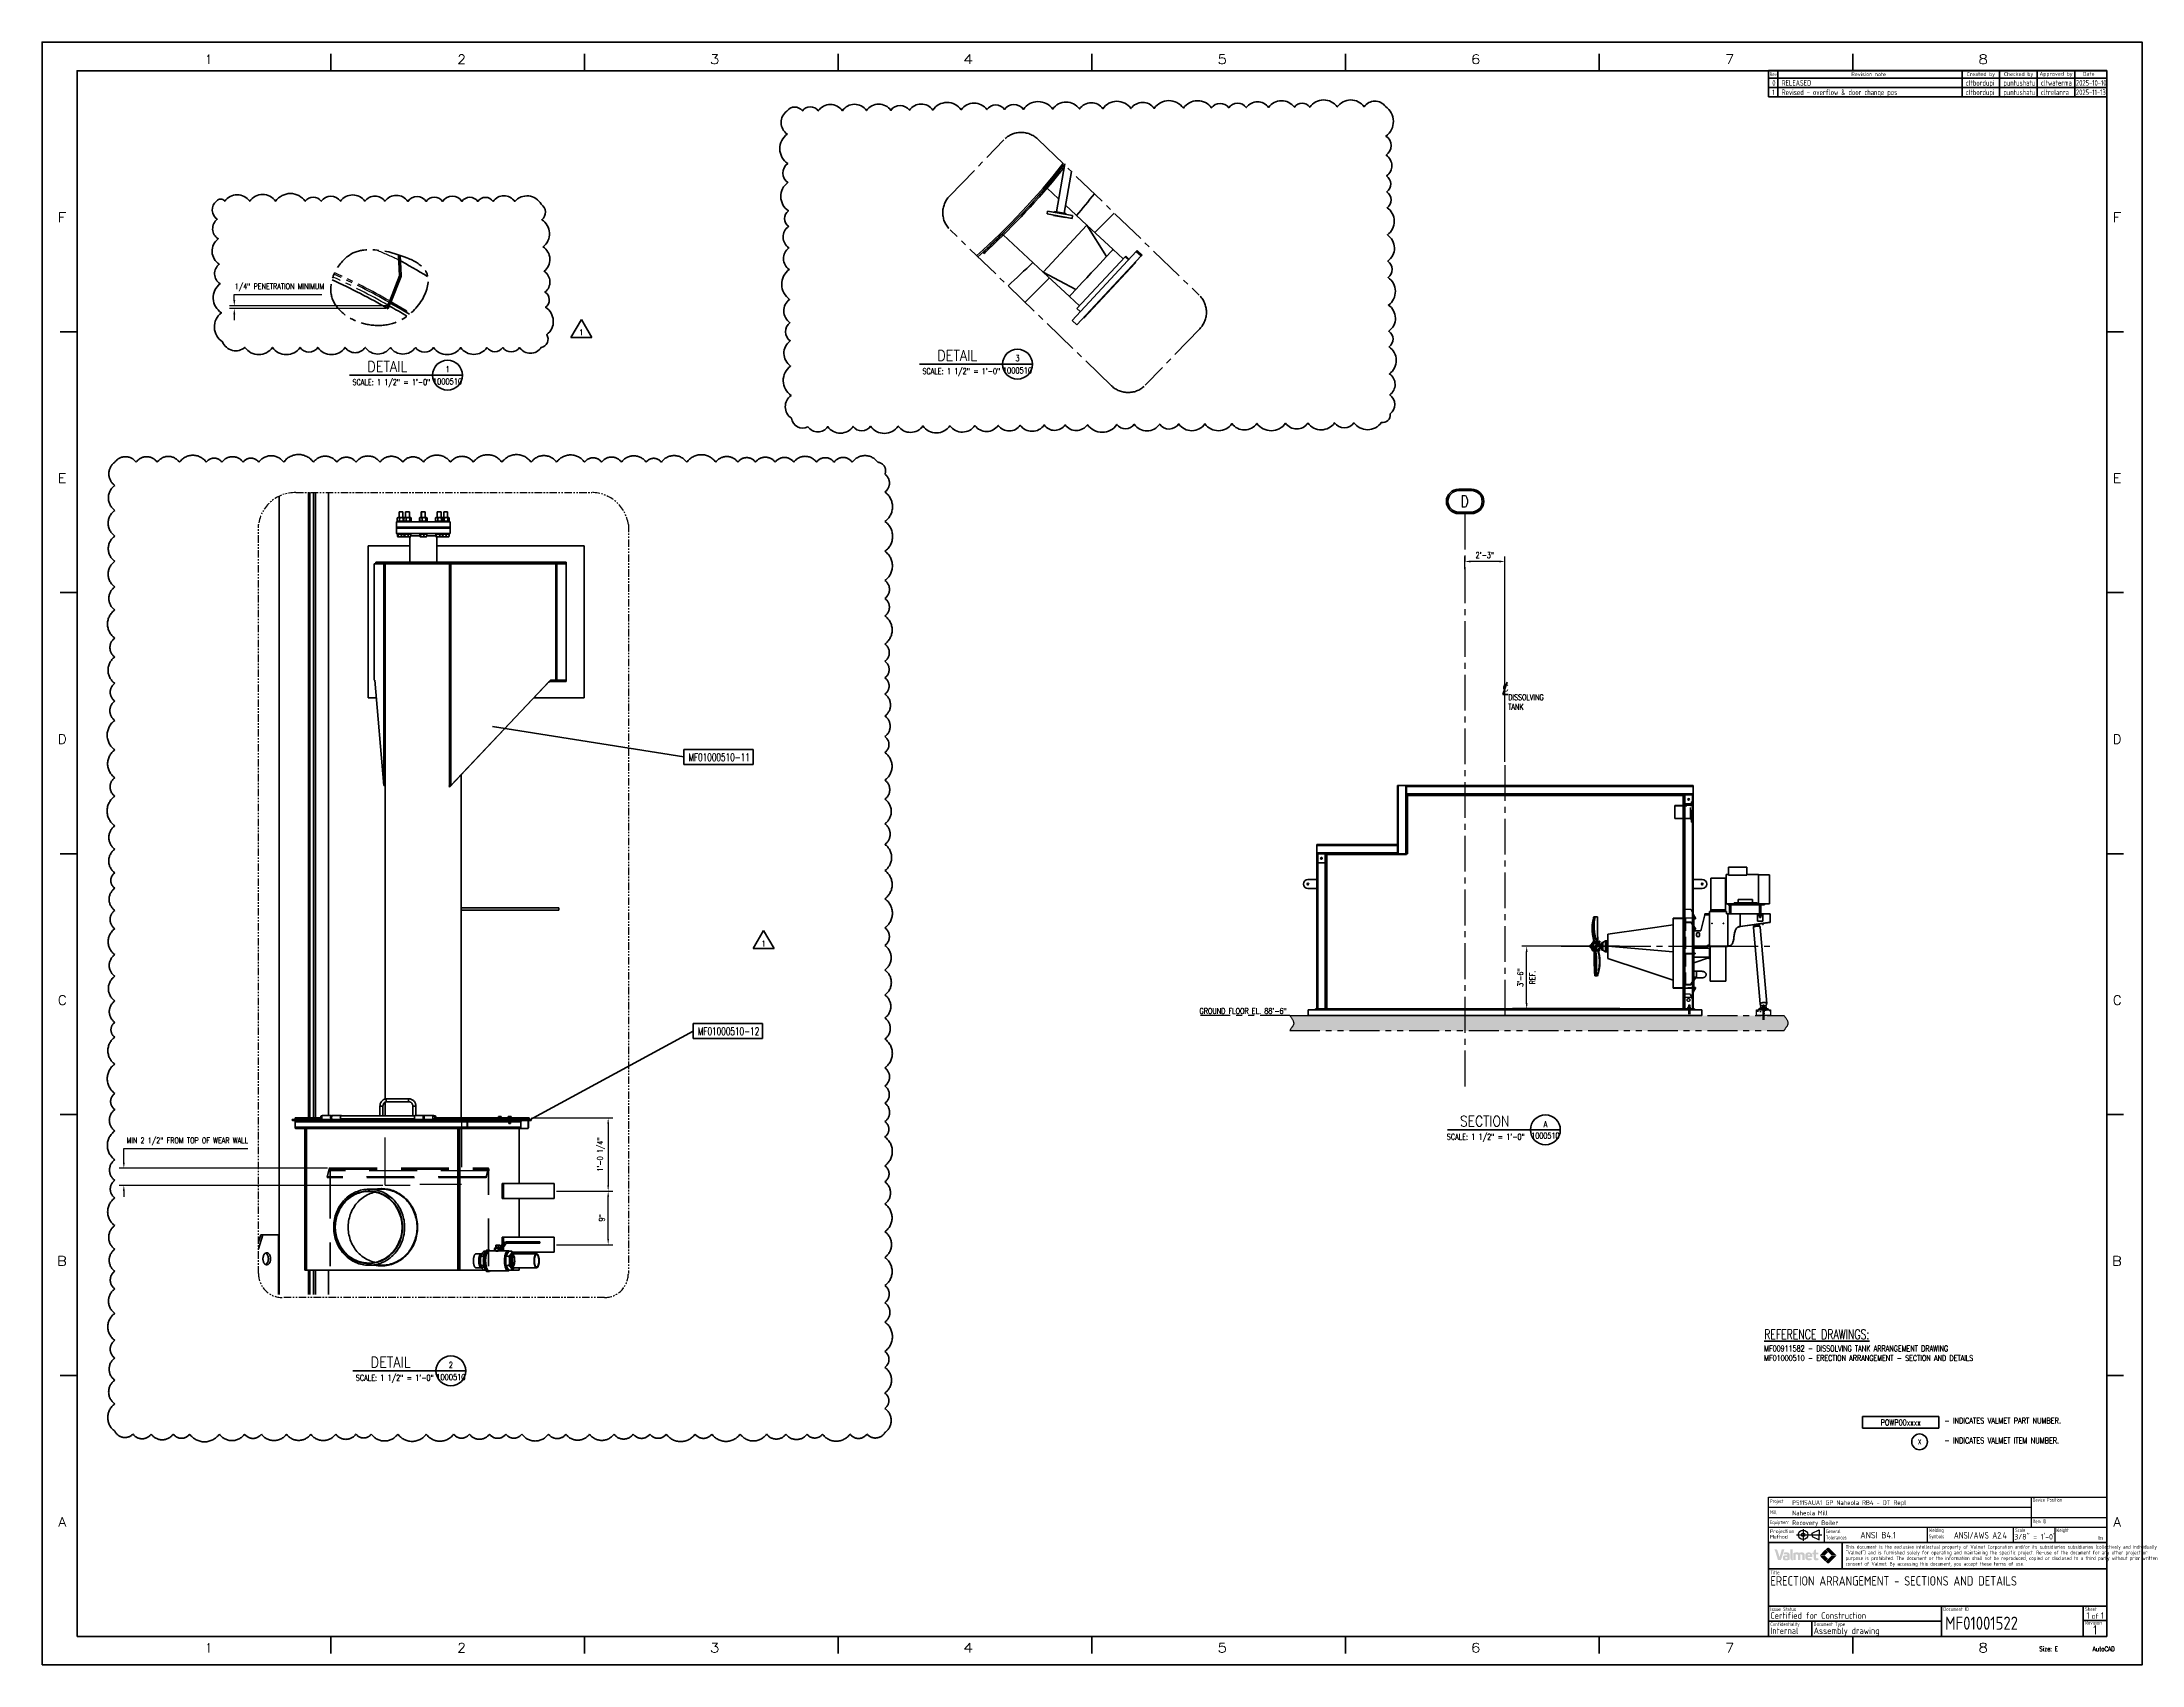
# Model space of a CAD drawing. Header units: inches. Extents: x 0 to 1408, y 0 to 1088.
import ezdxf
from ezdxf.enums import TextEntityAlignment as Align

# ---------------------------------------------------------------- set-up
doc = ezdxf.new("R2010")
doc.units = ezdxf.units.IN
doc.header["$LTSCALE"] = 32
doc.header["$MEASUREMENT"] = 0
for name, pattern in [('CENTER', [2, 1.25, -0.25, 0.25, -0.25]), ('CENTER2', [1.125, 0.75, -0.125, 0.125, -0.125]), ('HIDDEN', [0.375, 0.25, -0.125]), ('PHANTOM2', [1.25, 0.625, -0.125, 0.125, -0.125, 0.125, -0.125])]:
    doc.linetypes.add(name, pattern=pattern)
for name, color, linetype, lineweight in [('AM_0', 7, 'Continuous', 50), ('AM_3', 6, 'HIDDEN', 25), ('AM_6', 140, 'Continuous', 35), ('AM_7', 142, 'CENTER', 25), ('AM_8', 1, 'Continuous', 25), ('AM_BOR', 255, 'Continuous', 50), ('Equipment-AM_0', 7, 'Continuous', 50), ('Equipment-AM_11', 92, 'PHANTOM2', 25), ('Equipment-AM_3', 6, 'HIDDEN', 25), ('Equipment-AM_5', 92, 'Continuous', 25), ('Equipment-AM_6', 140, 'Continuous', 35), ('Equipment-AM_7', 142, 'CENTER', 25), ('Layout-AM_11', 92, 'PHANTOM2', 25), ('Layout-AM_5', 92, 'Continuous', 25), ('Layout-AM_6', 140, 'Continuous', 35), ('Layout-AM_7', 142, 'CENTER', 25)]:
    doc.layers.add(name, color=color, linetype=linetype, lineweight=lineweight)
doc.layers.add('Valmet text', color=9, linetype='Continuous')
for name, color, linetype, true_color in [('Valmet_logo_color_gray_solid', 7, 'Continuous', 0x4c4d4f), ('Valmet_logo_color_green_solid', 7, 'Continuous', 0x50b948), ('Valmet_logo_color_lightgray_solid', 7, 'Continuous', 0xbdbdbd)]:
    doc.layers.add(name, color=color, linetype=linetype, true_color=true_color)
doc.styles.add('ACISOTS', font='isocp.shx', dxfattribs={"width": 0.75, "height": 1})
doc.styles.add('ROMAND', font='romand')
doc.styles.add('simplex', font='simplex.shx', dxfattribs={"width": 0.75})
doc.styles.add('SLDTEXTSTYLE0', font='ISOCP', dxfattribs={"width": 0.96})
doc.styles.get("Standard").update_dxf_attribs({"font": 'ROMANS.SHX', "width": 0.7})
doc.dimstyles.new('METSOPOWER_ANSI$7', dxfattribs={"dimscale": 24, "dimtxt": 0.12, "dimasz": 0.12, "dimexe": 0.1, "dimexo": 0.05, "dimgap": 0.06, "dimtad": 1, "dimtoh": 1, "dimzin": 12, "dimdsep": 46, "dimlunit": 3, "dimtxsty": 'Standard', "dimcen": 0, "dimclrd": 256, "dimclre": 256, "dimclrt": 140, "dimadec": 0, "dimazin": 2, "dimtp": 0.1, "dimtm": 0.1, "dimtfac": 0.71, "dimtmove": 0, "dimatfit": 3, "dimfxl": 1, "dimtzin": 7, "dimlwd": -1, "dimlwe": -1, "dimarcsym": 1})
doc.dimstyles.new('VALMET_ANSI$0', dxfattribs={"dimscale": 48, "dimtxt": 0.12, "dimasz": 0.12, "dimexe": 0.1, "dimexo": 0.05, "dimgap": 0.06, "dimtad": 1, "dimtoh": 1, "dimdec": 5, "dimzin": 7, "dimdsep": 46, "dimlunit": 4, "dimtxsty": 'Standard', "dimcen": 0, "dimclrd": 256, "dimclre": 256, "dimclrt": 140, "dimadec": 0, "dimazin": 2, "dimtp": 0.1, "dimtm": 0.1, "dimtfac": 0.71, "dimtdec": 5, "dimtofl": 0, "dimtmove": 0, "dimatfit": 3, "dimfxl": 1, "dimfrac": 2, "dimtolj": 1, "dimtzin": 7, "dimlwd": -1, "dimlwe": -1, "dimarcsym": 1})
pattern_1 = [(135, (1499.39382, -141.70227), (-0.26516504, -0.26516504), []), (135, (1499.39382, -141.5255), (-0.26516504, -0.26516504), [])]
pattern_2 = [(50, (-1.799, -106.0656), (7.172602, -0.627521), [0.75, -8.25]), (355, (-1.799, -106.0656), (-1.387513, 7.52192), [0.6, -6.6]), (100.45144, (-1.2015, -106.118), (5.78509, 6.8944), [0.6374, -7.01142]), (46.1842, (-1.799, -104.066), (10.672413, -1.65519), [1.125, -12.375]), (96.6356, (-0.91, -104.204), (9.34662, 9.74119), [0.9561, -10.51714]), (351.1842, (-1.799, -104.066), (9.34662, 9.74119), [0.9, -9.9]), (21, (-0.799, -104.5656), (5.96907, -4.02619), [0.75, -8.25]), (326, (-0.799, -104.5656), (2.433153, 7.2515), [0.6, -6.6]), (71.45144, (-0.302, -104.901), (8.402224, 3.22531), [0.6374, -7.01142]), (37.5, (-1.7992, -106.0656), (0.1215986, 3.3289385), [0, -6.52, 0, -6.7, 0, -6.625]), (7.5, (-1.7992, -106.0656), (2.630695, 3.944117), [0, -3.82, 0, -6.37, 0, -2.525]), (327.5, (-4.0292, -106.0656), (5.3382244, -0.2255487), [0, -2.5, 0, -7.8, 0, -10.35]), (317.5, (-5.029, -106.0656), (5.831862, 1.00105), [0, -3.25, 0, -5.18, 0, -7.35])]

# ---------------------------------------------------------------- blocks, each defined once
blk = doc.blocks.new('PE_FR_E')
at = {"layer": 'AM_BOR'}
for p, q in [((153.8, 848.3), (153.8, 857.3)), ((288.8, 848.3), (288.8, 857.3)), ((423.7, 848.3), (423.7, 857.3)), ((558.7, 848.3), (558.7, 857.3)), ((693.7, 848.3), (693.7, 857.3)), ((828.7, 848.3), (828.7, 857.3)), ((963.7, 848.3), (963.7, 857.3)), ((18.7, 709.4), (9.7, 709.4)), ((1098.8, 709.4), (1107.8, 709.4)), ((18.7, 570.6), (9.7, 570.6)), ((1098.8, 570.6), (1107.8, 570.6)), ((18.7, 431.7), (9.7, 431.7)), ((1098.8, 431.7), (1107.8, 431.7)), ((18.7, 292.9), (9.7, 292.9)), ((1098.8, 292.9), (1107.8, 292.9)), ((18.7, 154.1), (9.7, 154.1)), ((1098.8, 154.1), (1107.8, 154.1)), ((153.8, 15.2), (153.8, 6.2)), ((288.8, 15.2), (288.8, 6.2)), ((423.7, 15.2), (423.7, 6.2)), ((558.7, 15.2), (558.7, 6.2)), ((693.7, 15.2), (693.7, 6.2)), ((828.7, 15.2), (828.7, 6.2)), ((963.7, 15.2), (963.7, 6.2))]:
    blk.add_line(p, q, dxfattribs=at)
at = {"layer": 'AM_BOR', "color": 9}
blk.add_lwpolyline([(0, 0), (1117.6, 0), (1117.6, 863.6), (0, 863.6)], close=True, dxfattribs=at)
at = {"layer": 'AM_BOR'}
blk.add_lwpolyline([(18.7, 15.2), (1098.8, 15.2), (1098.8, 848.3), (18.7, 848.3)], close=True, dxfattribs=at)
at = {"layer": 'AM_BOR', "style": 'simplex'}
for s, width, p in [('1', 0.659341, (88.7, 851.9)), ('2', 1.052632, (223.3, 851.9)), ('3', 1.22807, (358, 851.9)), ('4', 1.263158, (492.9, 851.9)), ('5', 1.157895, (628.1, 851.9)), ('6', 1.22807, (763, 851.9)), ('7', 1.105263, (898.2, 851.9)), ('8', 1.2, (1033.1, 851.9)), ('F', 1.203884, (10.6, 767.8)), ('F', 1.203884, (1104.2, 767.8)), ('E', 1.148148, (10.7, 629)), ('E', 1.148148, (1104.3, 629)), ('D', 1.033333, (10.8, 490.2)), ('D', 1.033333, (1104.4, 490.2)), ('C', 1.05, (10.8, 351.3)), ('C', 1.05, (1104.4, 351.3)), ('B', 1.166667, (10.6, 212.5)), ('B', 1.166667, (1104.2, 212.5)), ('A', 1.063492, (10.8, 73.7)), ('A', 1.063492, (1104.4, 73.7)), ('1', 0.659341, (88.7, 6.7)), ('2', 1.052632, (223.3, 6.7)), ('3', 1.22807, (358, 6.7)), ('4', 1.263158, (492.9, 6.7)), ('5', 1.157895, (628.1, 6.7)), ('6', 1.22807, (763, 6.7)), ('7', 1.105263, (898.2, 6.7)), ('8', 1.2, (1033.1, 6.7))]:
    blk.add_text(s, height=5, dxfattribs=dict(at, width=width)).set_placement(p, align=Align.CENTER)
at = {"layer": 'AM_BOR', "color": 9, "lineweight": 50, "char_height": 2.5, "attachment_point": 1}
for s, width, insert in [('Size: E', 17.06, (1063, 9.8)), ('AutoCAD', 9.94, (1091.4, 9.8))]:
    blk.add_mtext_dynamic_manual_height_columns(s, width=width, gutter_width=0.875, heights=[0], dxfattribs=dict(at, insert=insert))
at = {"layer": 'AM_BOR', "width": 0.9, "flags": 9}
blk.add_attdef('PENSTYLE', text='', height=1, dxfattribs=at).set_placement((1117, 0.3), align=Align.BOTTOM_RIGHT)
blk = doc.blocks.new('SW_NOTE_2')
at = {"color": 0, "linetype": 'Continuous', "lineweight": 0, "char_height": 2, "attachment_point": 1, "style": 'SLDTEXTSTYLE0'}
for s, insert in [('Projection', (0, 2.6)), ('Method', (0, -0.3))]:
    blk.add_mtext(s, dxfattribs=dict(at, insert=insert))
blk = doc.blocks.new('PE_PROJECT')
at = {"color": 7, "linetype": 'Continuous', "lineweight": 25}
for p, q in [((-180, 8), (-180, 24)), ((-180, 24), (0, 24)), ((-40, 8), (-40, 24)), ((0, 8), (0, 24)), ((-180, 18.7), (-40, 18.7)), ((-180, 13.3), (-40, 13.3)), ((-40, 13.3), (0, 13.3)), ((-180, 8), (0, 8)), ((-180, 8), (0, 8)), ((-180, 0), (-180, 8)), ((-180, 0), (0, 0)), ((-180, 0), (0, 0)), ((-150.2, 0), (-150.2, 8)), ((-95.4, 0), (-95.4, 8)), ((-49.6, 0), (-49.6, 8)), ((-27.5, 0), (-27.5, 8)), ((0, 0), (0, 8)), ((0, 0), (0, 8))]:
    blk.add_line(p, q, dxfattribs=at)
at = {"layer": 'Valmet text', "color": 9}
for p, q in [((-165.1, 4), (-151.7, 4)), ((-161.6, 7), (-161.6, 0.9)), ((-156.8, 4.9), (-153, 6.6)), ((-156.8, 4), (-156.8, 4.9)), ((-156.8, 4), (-156.8, 3.1)), ((-156.8, 3.1), (-153, 1.4)), ((-153, 6.6), (-153, 4)), ((-153, 1.4), (-153, 4))]:
    blk.add_line(p, q, dxfattribs=at)
for radius in [2.56, 0.927]:
    blk.add_circle((-161.6, 4), radius, dxfattribs=at)
blk.add_blockref('SW_NOTE_2', (-179.2, 4.3), dxfattribs=at)
at = {"layer": 'AM_BOR', "color": 9, "style": 'ACISOTS', "flags": 3}
blk.add_attdef('VERSION', (-16.3, -5.7), '', height=2.5, dxfattribs=at)
at = {"layer": 'Valmet text', "color": 9, "style": 'ACISOTS'}
for s, height, width, p in [('Device Position', 2, 0.75, (-39.4, 21.6)), ('ANSI B4.1', 3.5, 0.9, (-131.2, 2.1))]:
    blk.add_text(s, height=height, dxfattribs=dict(at, width=width)).set_placement(p)
for s, insert, char_height, attachment_point in [('Project', (-179.2, 22.9), 2, 1), ('Mill', (-179.2, 17), 2, 1), ('Equipment', (-179.2, 11.7), 2, 1), ('Item ID', (-39.4, 12.2), 2, 1), ('General \\PTolerances', (-149.5, 6.9), 2, 1), ('Welding \\PSymbols', (-94.7, 7.5), 2, 1), ('ANSI/AWS A2.4', (-81.4, 5.5), 3.5, 1), ('Scale', (-48.7, 7.5), 2, 1), ('Ibs', (-1.8, 3.4), 2, 3)]:
    blk.add_mtext(s, dxfattribs=dict(at, insert=insert, char_height=char_height, attachment_point=attachment_point))
at = {"layer": 'Valmet text', "color": 132, "insert": (-27.1, 7.5), "char_height": 2, "attachment_point": 1, "style": 'ACISOTS'}
blk.add_mtext('Weight', dxfattribs=at)
at = {"layer": 'Valmet text', "color": 9, "style": 'ACISOTS', "width": 0.9}
for tag, p, height in [('PROJECT_FULL_NAME', (-167.4, 19.9), 2.5), ('MILL_NAME', (-167.4, 14.4), 2.5), ('EQUIPMENT_TYPE', (-167.4, 9.2), 2.5), ('D_P_1', (-39.5, 19.5), 2), ('D_P_2', (-39.5, 16.8), 2), ('D_P_3', (-39.5, 14), 2)]:
    blk.add_attdef(tag, p, '', height=height, dxfattribs=at)
blk.add_attdef('ITEM_ID', text='', height=2.5, dxfattribs=at).set_placement((-23.6, 10.3), align=Align.MIDDLE)
blk.add_attdef('GEN-TITLE-SCA', text='', height=3, dxfattribs=at).set_placement((-38.1, 1.5), align=Align.CENTER)
blk.add_attdef('WEIGHT', text='', height=3, dxfattribs=at).set_placement((-7.6, 1.3), align=Align.RIGHT)
blk = doc.blocks.new('VALMET_LOGO_Colour')
at = {"layer": 'Valmet_logo_color_gray_solid'}
h = blk.add_hatch(color=256, dxfattribs=at)
h.dxf.hatch_style = 1
edge = h.paths.add_edge_path()
edge.add_spline(control_points=[(-11.8, -2.2), (-11.3, -1.1), (-10.4, 1.7), (-10.1, 2.9)], knot_values=[7, 7, 7, 7, 8, 8, 8, 8], degree=3, periodic=0)
edge.add_spline(control_points=[(-10.1, 2.9), (-10.1, 2.9), (-11.3, 2.9), (-11.3, 2.9)], knot_values=[8, 8, 8, 8, 9, 9, 9, 9], degree=3, periodic=0)
edge.add_spline(control_points=[(-11.3, 2.9), (-11.5, 2.1), (-12.1, 0.1), (-12.4, -0.7)], knot_values=[9, 9, 9, 9, 10, 10, 10, 10], degree=3, periodic=0)
edge.add_spline(control_points=[(-12.4, -0.7), (-12.6, 0.1), (-13.2, 1.8), (-13.5, 2.7)], knot_values=[0, 0, 0, 0, 1, 1, 1, 1], degree=3, periodic=0)
edge.add_spline(control_points=[(-13.5, 2.7), (-13.5, 2.8), (-13.6, 2.9), (-13.8, 2.9)], knot_values=[1, 1, 1, 1, 2, 2, 2, 2], degree=3, periodic=0)
edge.add_line((-13.8, 2.9), (-14.9, 2.9))
edge.add_spline(control_points=[(-14.9, 2.9), (-14.9, 2.9), (-14.9, 2.9), (-14.9, 2.9)], knot_values=[3, 3, 3, 3, 4, 4, 4, 4], degree=3, periodic=0)
edge.add_spline(control_points=[(-14.9, 2.9), (-14.9, 2.9), (-14.7, 2.8), (-14.5, 2.3)], knot_values=[4, 4, 4, 4, 5, 5, 5, 5], degree=3, periodic=0)
edge.add_spline(control_points=[(-14.5, 2.3), (-14.2, 1.3), (-13.4, -1.3), (-13.1, -2.2)], knot_values=[5, 5, 5, 5, 6, 6, 6, 6], degree=3, periodic=0)
edge.add_spline(control_points=[(-13.1, -2.2), (-13.1, -2.2), (-11.8, -2.2), (-11.8, -2.2)], knot_values=[6, 6, 6, 6, 7, 7, 7, 7], degree=3, periodic=0)
edge = h.paths.add_edge_path()
edge.add_spline(control_points=[(-7.5, -2), (-7.5, -2), (-7.5, 0.1), (-7.5, 0.1)], knot_values=[0, 0, 0, 0, 1, 1, 1, 1], degree=3, periodic=0)
edge.add_spline(control_points=[(-7.5, 0.1), (-7.5, 1.2), (-8, 1.5), (-9.1, 1.5)], knot_values=[1, 1, 1, 1, 2, 2, 2, 2], degree=3, periodic=0)
edge.add_spline(control_points=[(-9.1, 1.5), (-9.7, 1.5), (-9.8, 1.5), (-10.2, 1.4)], knot_values=[2, 2, 2, 2, 3, 3, 3, 3], degree=3, periodic=0)
edge.add_spline(control_points=[(-10.2, 1.4), (-10.2, 1.4), (-10.5, 0.5), (-10.5, 0.5)], knot_values=[3, 3, 3, 3, 4, 4, 4, 4], degree=3, periodic=0)
edge.add_spline(control_points=[(-10.5, 0.5), (-10.2, 0.6), (-9.8, 0.6), (-9.4, 0.6)], knot_values=[4, 4, 4, 4, 5, 5, 5, 5], degree=3, periodic=0)
edge.add_spline(control_points=[(-9.4, 0.6), (-8.7, 0.6), (-8.6, 0.5), (-8.6, 0)], knot_values=[5, 5, 5, 5, 6, 6, 6, 6], degree=3, periodic=0)
edge.add_spline(control_points=[(-8.6, 0), (-8.8, 0), (-9.1, 0.1), (-9.4, 0.1)], knot_values=[6, 6, 6, 6, 7, 7, 7, 7], degree=3, periodic=0)
edge.add_spline(control_points=[(-9.4, 0.1), (-10.3, 0.1), (-10.8, -0.1), (-10.8, -1.1)], knot_values=[7, 7, 7, 7, 8, 8, 8, 8], degree=3, periodic=0)
edge.add_spline(control_points=[(-10.8, -1.1), (-10.8, -2.1), (-10.5, -2.3), (-9.3, -2.3)], knot_values=[8, 8, 8, 8, 9, 9, 9, 9], degree=3, periodic=0)
edge.add_spline(control_points=[(-9.3, -2.3), (-8.7, -2.3), (-8, -2.2), (-7.5, -2)], knot_values=[9, 9, 9, 9, 10, 10, 10, 10], degree=3, periodic=0)
edge = h.paths.add_edge_path(flags=16)
edge.add_spline(control_points=[(-9.2, -1.5), (-9.6, -1.5), (-9.7, -1.4), (-9.7, -1.1)], knot_values=[1, 1, 1, 1, 2, 2, 2, 2], degree=3, periodic=0)
edge.add_spline(control_points=[(-9.7, -1.1), (-9.7, -0.7), (-9.5, -0.7), (-9.2, -0.7)], knot_values=[2, 2, 2, 2, 3, 3, 3, 3], degree=3, periodic=0)
edge.add_spline(control_points=[(-9.2, -0.7), (-8.9, -0.7), (-8.7, -0.7), (-8.6, -0.7)], knot_values=[3, 3, 3, 3, 4, 4, 4, 4], degree=3, periodic=0)
edge.add_spline(control_points=[(-8.6, -0.7), (-8.6, -0.7), (-8.6, -1.4), (-8.6, -1.4)], knot_values=[4, 4, 4, 4, 5, 5, 5, 5], degree=3, periodic=0)
edge.add_spline(control_points=[(-8.6, -1.4), (-8.7, -1.5), (-9, -1.5), (-9.2, -1.5)], knot_values=[0, 0, 0, 0, 1, 1, 1, 1], degree=3, periodic=0)
edge = h.paths.add_edge_path()
edge.add_spline(control_points=[(-6.1, -1.2), (-6.1, -1.2), (-6.1, 2.9), (-6.1, 2.9)], knot_values=[4, 4, 4, 4, 5, 5, 5, 5], degree=3, periodic=0)
edge.add_spline(control_points=[(-6.1, 2.9), (-6.1, 2.9), (-7.2, 2.9), (-7.2, 2.9)], knot_values=[0, 0, 0, 0, 1, 1, 1, 1], degree=3, periodic=0)
edge.add_spline(control_points=[(-7.2, 2.9), (-7.2, 2.9), (-7.2, -1.2), (-7.2, -1.2)], knot_values=[1, 1, 1, 1, 2, 2, 2, 2], degree=3, periodic=0)
edge.add_spline(control_points=[(-7.2, -1.2), (-7.2, -2.5), (-5.9, -2.3), (-5.9, -2.3)], knot_values=[2, 2, 2, 2, 3, 3, 3, 3], degree=3, periodic=0)
edge.add_spline(control_points=[(-5.9, -2.3), (-6.1, -2), (-6.1, -1.5), (-6.1, -1.2)], knot_values=[3, 3, 3, 3, 4, 4, 4, 4], degree=3, periodic=0)
edge = h.paths.add_edge_path()
edge.add_spline(control_points=[(-4.6, -2.2), (-4.6, -2.2), (-4.6, 0.5), (-4.6, 0.5)], knot_values=[17, 17, 17, 17, 18, 18, 18, 18], degree=3, periodic=0)
edge.add_spline(control_points=[(-4.6, 0.5), (-4.5, 0.5), (-4.3, 0.5), (-4.1, 0.5)], knot_values=[0, 0, 0, 0, 1, 1, 1, 1], degree=3, periodic=0)
edge.add_spline(control_points=[(-4.1, 0.5), (-3.6, 0.5), (-3.5, 0.4), (-3.5, -0.3)], knot_values=[1, 1, 1, 1, 2, 2, 2, 2], degree=3, periodic=0)
edge.add_spline(control_points=[(-3.5, -0.3), (-3.5, -0.3), (-3.5, -2.2), (-3.5, -2.2)], knot_values=[2, 2, 2, 2, 3, 3, 3, 3], degree=3, periodic=0)
edge.add_spline(control_points=[(-3.5, -2.2), (-3.5, -2.2), (-2.4, -2.2), (-2.4, -2.2)], knot_values=[3, 3, 3, 3, 4, 4, 4, 4], degree=3, periodic=0)
edge.add_spline(control_points=[(-2.4, -2.2), (-2.4, -2.2), (-2.4, -0.2), (-2.4, -0.2)], knot_values=[4, 4, 4, 4, 5, 5, 5, 5], degree=3, periodic=0)
edge.add_spline(control_points=[(-2.4, -0.2), (-2.4, 0.1), (-2.5, 0.3), (-2.5, 0.5)], knot_values=[5, 5, 5, 5, 6, 6, 6, 6], degree=3, periodic=0)
edge.add_spline(control_points=[(-2.5, 0.5), (-2.3, 0.5), (-2.1, 0.5), (-2, 0.5)], knot_values=[6, 6, 6, 6, 7, 7, 7, 7], degree=3, periodic=0)
edge.add_spline(control_points=[(-2, 0.5), (-1.5, 0.5), (-1.4, 0.4), (-1.4, -0.3)], knot_values=[7, 7, 7, 7, 8, 8, 8, 8], degree=3, periodic=0)
edge.add_spline(control_points=[(-1.4, -0.3), (-1.4, -0.3), (-1.4, -2.2), (-1.4, -2.2)], knot_values=[8, 8, 8, 8, 9, 9, 9, 9], degree=3, periodic=0)
edge.add_spline(control_points=[(-1.4, -2.2), (-1.3, -2.2), (-0.3, -2.2), (-0.3, -2.2)], knot_values=[9, 9, 9, 9, 10, 10, 10, 10], degree=3, periodic=0)
edge.add_spline(control_points=[(-0.3, -2.2), (-0.3, -2.2), (-0.3, -0.2), (-0.3, -0.2)], knot_values=[10, 10, 10, 10, 11, 11, 11, 11], degree=3, periodic=0)
edge.add_spline(control_points=[(-0.3, -0.2), (-0.3, 1.1), (-0.7, 1.5), (-1.7, 1.5)], knot_values=[11, 11, 11, 11, 12, 12, 12, 12], degree=3, periodic=0)
edge.add_spline(control_points=[(-1.7, 1.5), (-2.1, 1.5), (-2.6, 1.4), (-3, 1.3)], knot_values=[12, 12, 12, 12, 13, 13, 13, 13], degree=3, periodic=0)
edge.add_spline(control_points=[(-3, 1.3), (-3.2, 1.4), (-3.5, 1.5), (-3.9, 1.5)], knot_values=[13, 13, 13, 13, 14, 14, 14, 14], degree=3, periodic=0)
edge.add_spline(control_points=[(-3.9, 1.5), (-4.5, 1.5), (-5.2, 1.4), (-5.7, 1.2)], knot_values=[14, 14, 14, 14, 15, 15, 15, 15], degree=3, periodic=0)
edge.add_spline(control_points=[(-5.7, 1.2), (-5.7, 1.2), (-5.7, -2.2), (-5.7, -2.2)], knot_values=[15, 15, 15, 15, 16, 16, 16, 16], degree=3, periodic=0)
edge.add_spline(control_points=[(-5.7, -2.2), (-5.7, -2.2), (-4.6, -2.2), (-4.6, -2.2)], knot_values=[16, 16, 16, 16, 17, 17, 17, 17], degree=3, periodic=0)
edge = h.paths.add_edge_path()
edge.add_spline(control_points=[(3.3, -0.7), (3.4, 1.1), (2.8, 1.5), (1.6, 1.5)], knot_values=[7, 7, 7, 7, 8, 8, 8, 8], degree=3, periodic=0)
edge.add_spline(control_points=[(1.6, 1.5), (0.6, 1.5), (-0.1, 1.1), (-0.1, -0.4)], knot_values=[0, 0, 0, 0, 1, 1, 1, 1], degree=3, periodic=0)
edge.add_spline(control_points=[(-0.1, -0.4), (-0.1, -1.9), (0.7, -2.3), (1.7, -2.3)], knot_values=[1, 1, 1, 1, 2, 2, 2, 2], degree=3, periodic=0)
edge.add_spline(control_points=[(1.7, -2.3), (2.1, -2.3), (2.7, -2.2), (3, -2.1)], knot_values=[2, 2, 2, 2, 3, 3, 3, 3], degree=3, periodic=0)
edge.add_spline(control_points=[(3, -2.1), (3, -2.1), (2.9, -1.3), (2.9, -1.3)], knot_values=[3, 3, 3, 3, 4, 4, 4, 4], degree=3, periodic=0)
edge.add_spline(control_points=[(2.9, -1.3), (2.6, -1.4), (2.1, -1.4), (1.9, -1.4)], knot_values=[4, 4, 4, 4, 5, 5, 5, 5], degree=3, periodic=0)
edge.add_spline(control_points=[(1.9, -1.4), (1.3, -1.4), (1.1, -1.3), (1.1, -0.7)], knot_values=[5, 5, 5, 5, 6, 6, 6, 6], degree=3, periodic=0)
edge.add_spline(control_points=[(1.1, -0.7), (1.1, -0.7), (3.3, -0.7), (3.3, -0.7)], knot_values=[6, 6, 6, 6, 7, 7, 7, 7], degree=3, periodic=0)
edge = h.paths.add_edge_path(flags=16)
edge.add_spline(control_points=[(2.3, 0.1), (2.3, 0.1), (1.1, 0.1), (1.1, 0.1)], knot_values=[0, 0, 0, 0, 1, 1, 1, 1], degree=3, periodic=0)
edge.add_spline(control_points=[(1.1, 0.1), (1.1, 0.5), (1.3, 0.7), (1.7, 0.7)], knot_values=[1, 1, 1, 1, 2, 2, 2, 2], degree=3, periodic=0)
edge.add_spline(control_points=[(1.7, 0.7), (2.1, 0.7), (2.3, 0.6), (2.3, 0.1)], knot_values=[2, 2, 2, 2, 3, 3, 3, 3], degree=3, periodic=0)
edge = h.paths.add_edge_path()
edge.add_spline(control_points=[(5.1, -0.9), (5.1, -0.9), (5.1, 0.5), (5.1, 0.5)], knot_values=[15, 15, 15, 15, 16, 16, 16, 16], degree=3, periodic=0)
edge.add_spline(control_points=[(5.1, 0.5), (5.1, 0.5), (6.2, 0.5), (6.2, 0.5)], knot_values=[16, 16, 16, 16, 17, 17, 17, 17], degree=3, periodic=0)
edge.add_spline(control_points=[(6.2, 0.5), (6.2, 0.5), (6.2, 1.4), (6.2, 1.4)], knot_values=[0, 0, 0, 0, 1, 1, 1, 1], degree=3, periodic=0)
edge.add_spline(control_points=[(6.2, 1.4), (6.2, 1.4), (5.1, 1.4), (5.1, 1.4)], knot_values=[1, 1, 1, 1, 2, 2, 2, 2], degree=3, periodic=0)
edge.add_spline(control_points=[(5.1, 1.4), (5.1, 1.4), (5.1, 2), (5.1, 2)], knot_values=[2, 2, 2, 2, 3, 3, 3, 3], degree=3, periodic=0)
edge.add_spline(control_points=[(5.1, 2), (5.1, 2.6), (5.1, 2.9), (5.1, 2.9)], knot_values=[3, 3, 3, 3, 4, 4, 4, 4], degree=3, periodic=0)
edge.add_spline(control_points=[(5.1, 2.9), (5.1, 2.9), (4, 2.8), (4, 2)], knot_values=[4, 4, 4, 4, 5, 5, 5, 5], degree=3, periodic=0)
edge.add_spline(control_points=[(4, 2), (4, 2), (4, 1.4), (4, 1.4)], knot_values=[5, 5, 5, 5, 6, 6, 6, 6], degree=3, periodic=0)
edge.add_spline(control_points=[(4, 1.4), (4, 1.4), (3.4, 1.4), (3.4, 1.4)], knot_values=[6, 6, 6, 6, 7, 7, 7, 7], degree=3, periodic=0)
edge.add_spline(control_points=[(3.4, 1.4), (3.4, 1.4), (3.4, 0.5), (3.4, 0.5)], knot_values=[7, 7, 7, 7, 8, 8, 8, 8], degree=3, periodic=0)
edge.add_spline(control_points=[(3.4, 0.5), (3.4, 0.5), (4, 0.5), (4, 0.5)], knot_values=[8, 8, 8, 8, 9, 9, 9, 9], degree=3, periodic=0)
edge.add_spline(control_points=[(4, 0.5), (4, 0.5), (4, -1), (4, -1)], knot_values=[9, 9, 9, 9, 10, 10, 10, 10], degree=3, periodic=0)
edge.add_spline(control_points=[(4, -1), (4, -2.1), (4.4, -2.3), (5.2, -2.3)], knot_values=[10, 10, 10, 10, 11, 11, 11, 11], degree=3, periodic=0)
edge.add_spline(control_points=[(5.2, -2.3), (5.6, -2.3), (6, -2.3), (6.3, -2.1)], knot_values=[11, 11, 11, 11, 12, 12, 12, 12], degree=3, periodic=0)
edge.add_spline(control_points=[(6.3, -2.1), (6.3, -2.1), (6.1, -1.3), (6.1, -1.3)], knot_values=[12, 12, 12, 12, 13, 13, 13, 13], degree=3, periodic=0)
edge.add_spline(control_points=[(6.1, -1.3), (6, -1.4), (5.8, -1.4), (5.6, -1.4)], knot_values=[13, 13, 13, 13, 14, 14, 14, 14], degree=3, periodic=0)
edge.add_spline(control_points=[(5.6, -1.4), (5.2, -1.4), (5.1, -1.3), (5.1, -0.9)], knot_values=[14, 14, 14, 14, 15, 15, 15, 15], degree=3, periodic=0)
at = {"layer": 'Valmet_logo_color_green_solid'}
h = blk.add_hatch(color=256, dxfattribs=at)
h.dxf.hatch_style = 1
edge = h.paths.add_edge_path()
edge.add_spline(control_points=[(11.5, -3.5), (11.5, -3.5), (14.9, -0.1), (14.9, -0.1)], knot_values=[3, 3, 3, 3, 4, 4, 4, 4], degree=3, periodic=0)
edge.add_spline(control_points=[(14.9, -0.1), (14.9, -0.1), (12.5, -0.1), (12.5, -0.1)], knot_values=[4, 4, 4, 4, 5, 5, 5, 5], degree=3, periodic=0)
edge.add_spline(control_points=[(12.5, -0.1), (12.5, -0.1), (9.7, -2.9), (9.7, -2.9)], knot_values=[0, 0, 0, 0, 1, 1, 1, 1], degree=3, periodic=0)
edge.add_spline(control_points=[(9.7, -2.9), (9.7, -2.9), (10.3, -3.5), (10.3, -3.5)], knot_values=[1, 1, 1, 1, 2, 2, 2, 2], degree=3, periodic=0)
edge.add_spline(control_points=[(10.3, -3.5), (10.9, -4.1), (11.5, -3.5), (11.5, -3.5)], knot_values=[2, 2, 2, 2, 3, 3, 3, 3], degree=3, periodic=0)
edge = h.paths.add_edge_path()
edge.add_spline(control_points=[(14.9, 0.1), (14.9, 0.1), (11.5, 3.5), (11.5, 3.5)], knot_values=[0, 0, 0, 0, 1, 1, 1, 1], degree=3, periodic=0)
edge.add_spline(control_points=[(11.5, 3.5), (11.5, 3.5), (10.9, 4.1), (10.3, 3.5)], knot_values=[1, 1, 1, 1, 2, 2, 2, 2], degree=3, periodic=0)
edge.add_spline(control_points=[(10.3, 3.5), (10.3, 3.5), (9.7, 2.9), (9.7, 2.9)], knot_values=[2, 2, 2, 2, 3, 3, 3, 3], degree=3, periodic=0)
edge.add_spline(control_points=[(9.7, 2.9), (9.7, 2.9), (12.5, 0.1), (12.5, 0.1)], knot_values=[3, 3, 3, 3, 4, 4, 4, 4], degree=3, periodic=0)
edge.add_spline(control_points=[(12.5, 0.1), (12.5, 0.1), (14.9, 0.1), (14.9, 0.1)], knot_values=[4, 4, 4, 4, 5, 5, 5, 5], degree=3, periodic=0)
at = {"layer": 'Valmet_logo_color_lightgray_solid'}
h = blk.add_hatch(color=256, dxfattribs=at)
h.dxf.hatch_style = 1
h.paths.add_polyline_path([(10.8, 1.6), (9.6, 2.9), (6.9, 0.1), (9.3, 0.1)])
h.paths.add_polyline_path([(9.3, -0.1), (6.9, -0.1), (9.6, -2.9), (10.8, -1.6)])
blk = doc.blocks.new('PE_TITLE')
at = {"layer": 'AM_BOR', "color": 7}
for p, q in [((-180, 0), (-180, 50)), ((-180, 50), (0, 50)), ((-140.8, 36), (-140.8, 50)), ((0, 0), (0, 50)), ((-180, 36), (0, 36)), ((0, 16), (-180, 16)), ((-88, 16), (-88, 0)), ((-12.5, 16), (-12.5, 0)), ((-88, 8), (-180, 8)), ((0, 0), (-180, 0)), ((-157, 0), (-157, 8)), ((0, 8.5), (-12.5, 8.5))]:
    blk.add_line(p, q, dxfattribs=at)
at = {"layer": 'AM_BOR', "xscale": 1.111439157085467, "yscale": 1.111439157085467, "zscale": 1.111439157085467}
blk.add_blockref('VALMET_LOGO_Colour', (-160.4, 43), dxfattribs=at)
at = {"color": 8, "width": 0.9}
for tag, p, height, flags in [('ITEM', (-40.5, 12.9), 2.5, 9), ('COMMODITY_CODE', (-179.3, -2.6), 1.5, 1), ('REFERENCE_ITEM', (-162.2, -2.8), 1.5, 1), ('PURCHASE_STATISTICS_GROUP', (-146.9, -2.8), 1.5, 1), ('CUSTOMER_BOM_TYPE', (-119.3, -2.8), 1.5, 1), ('ITEM_GROUP', (-98.7, -2.8), 1.5, 1), ('PARENT_ITEM_ID', (-87.2, -2.8), 1.5, 1), ('PARENT_REVISION', (-71, -3.1), 1.5, 1), ('TECHNICAL_DESIGNATION', (-54.5, -3.1), 1.5, 1), ('PROJNR', (-33.1, -3.1), 1.5, 1)]:
    blk.add_attdef(tag, p, '', height=height, dxfattribs=dict(at, flags=flags))
at = {"layer": 'AM_BOR', "color": 9, "style": 'ACISOTS', "width": 0.8}
for s, p in [('Title', (-179, 33)), ('Issue Status', (-179, 13.5)), ('Document ID', (-87, 13.5)), ('Sheet', (-11.5, 13.5)), ('Confidentiality', (-179, 5.5)), ('Document Type', (-156, 5.5)), ('Revision', (-11.5, 6.2))]:
    blk.add_text(s, height=2, dxfattribs=at).set_placement(p)
at = {"layer": 'AM_BOR', "color": 9, "style": 'ACISOTS', "width": 0.85}
blk.add_text('of', height=3, dxfattribs=at).set_placement((-6.2, 9.3), align=Align.CENTER)
at = {"layer": 'AM_BOR', "color": 9, "insert": (-139, 48.6), "char_height": 2, "width": 137.48, "attachment_point": 1, "line_spacing_factor": 0.9, "style": 'ACISOTS'}
blk.add_mtext('{\\W0.85;This document is the exclusive intellectual property of Valmet Corporation and/or its subsidiaries subsidiaries (collectively and individually "Valmet") and is furnished solely for operating and maintaining the specific project. Re-use of the document for any other project or purpose is prohibited. The document or the information shall not be reproduced, copied or disclosed to a third party without prior written consent of Valmet. By accessing this document, you accept these terms of use.}', dxfattribs=at)
at = {"layer": 'AM_BOR', "color": 7, "linetype": 'Continuous', "style": 'ACISOTS', "width": 0.9}
for tag, p in [('TITLE_ENG_R1', (-179, 27)), ('TITLE_OLANG_R1', (-179, 18.5)), ('TITLE_ENG_R2', (-89, 27)), ('TITLE_OLANG_R2', (-89, 18.5))]:
    blk.add_attdef(tag, p, '', height=5, dxfattribs=at)
at = {"layer": 'AM_BOR', "color": 9, "style": 'ACISOTS', "width": 0.85}
for tag, p in [('ISSUE_STATUS', (-179, 9.3)), ('CONFIDENTIALITY', (-179, 1.2)), ('DOC_TYPE', (-156, 1.2))]:
    blk.add_attdef(tag, p, '', height=3.5, dxfattribs=at)
at = {"layer": 'AM_BOR', "color": 9, "style": 'ACISOTS', "width": 0.9}
for tag, p in [('SHEET_X_OF', (-10, 9.3)), ('SHEET_NO', (-2.3, 9.3))]:
    blk.add_attdef(tag, text='', height=3.5, dxfattribs=at).set_placement(p, align=Align.CENTER)
at = {"layer": 'AM_BOR', "color": 7, "style": 'ACISOTS', "width": 0.9}
blk.add_attdef('DOC_ID', (-86, 3.5), '', height=7, dxfattribs=at)
blk.add_attdef('REVISION', text='', height=5, dxfattribs=at).set_placement((-6.2, 0.9), align=Align.CENTER)
at = {"layer": 'AM_BOR', "color": 9, "style": 'ACISOTS', "flags": 3}
blk.add_attdef('VERSION', (-14.9, -3.4), '', height=2.5, dxfattribs=at)
blk = doc.blocks.new('PE_REV')
at = {"layer": 'AM_BOR', "color": 7}
for p, q in [((-180, 0), (0, 0)), ((-180, 0), (-180, -14)), ((-175, 0), (-175, -14)), ((-77, 0), (-77, -14)), ((-57, 0), (-57, -14)), ((-37, 0), (-37, -14)), ((-17, 0), (-17, -14)), ((0, 0), (0, -14)), ((-180, -4), (0, -4)), ((-180, -9), (0, -9)), ((-180, -14), (0, -14))]:
    blk.add_line(p, q, dxfattribs=at)
at = {"layer": 'AM_BOR', "color": 9, "style": 'ACISOTS', "width": 0.75, "flags": 3}
blk.add_attdef('VERSION', (-15.1, -18.4), '', height=3, dxfattribs=at)
at = {"layer": 'Valmet text', "color": 9, "style": 'ACISOTS', "width": 0.8}
blk.add_text('Rev', height=2, dxfattribs=at).set_placement((-177.5, -2.9), align=Align.CENTER)
at = {"layer": 'Valmet text', "color": 9, "style": 'ACISOTS'}
for s, p in [('Revision note', (-126.7, -2.9)), ('Created by', (-67, -2.8)), ('Checked by', (-46.9, -2.8)), ('Approved by', (-27, -2.7)), ('Date', (-9.6, -2.7))]:
    blk.add_text(s, height=2, dxfattribs=at).set_placement(p, align=Align.CENTER)
at = {"layer": 'Valmet text', "color": 9, "style": 'ACISOTS', "width": 0.75}
for tag, p in [('REVF', (-178, -8)), ('REVL', (-178, -13)), ('REVNOTEF', (-173, -8)), ('REVNOTEL', (-173, -13)), ('REVDESF', (-75, -8)), ('REVDESL', (-75, -13)), ('REVCHEF', (-55, -8)), ('REVCHEL', (-55, -13)), ('REVAPPF', (-35, -8)), ('REVAPPL', (-35, -13)), ('REVDATEF', (-16.4, -8)), ('REVDATEL', (-16.4, -13))]:
    blk.add_attdef(tag, p, '', height=3, dxfattribs=at)
blk = doc.blocks.new('Detail')
at = {"layer": 'AM_6'}
blk.add_line((2.365, 0.313), (0, 0.313), dxfattribs=at)
blk.add_circle((2.052, 0.313), 0.313, dxfattribs=at)
at = {"layer": 'AM_6', "style": 'ROMAND', "width": 0.902256}
blk.add_text('DETAIL', height=0.2188, dxfattribs=at).set_placement((0.79, 0.386), align=Align.CENTER)
at = {"layer": 'AM_6', "style": 'simplex', "width": 0.75}
for tag, p in [('X', (2.052, 0.374)), ('SCALE:X"=1\'-0"', (0.877, 0.105)), ('XXXXXX', (2.052, 0.12))]:
    blk.add_attdef(tag, text='', height=0.125, dxfattribs=at).set_placement(p, align=Align.CENTER)
blk = doc.blocks.new('*D15')
at = {"layer": 'Defpoints', "color": 0, "transparency": 16777216}
for p in [(128.9, 911.1), (232.1, 909.3), (232.9, 911.1)]:
    blk.add_point(p, dxfattribs=at)
at = {"layer": 'Equipment-AM_5', "linetype": 'ByBlock', "transparency": 16777216}
for p, q in [((128.9, 915), (128.9, 918.8)), ((128.9, 918.8), (187.7, 918.8)), ((231.3, 911.1), (125.7, 911.1)), ((230.5, 909.3), (125.7, 909.3)), ((128.9, 905.4), (128.9, 901.6))]:
    blk.add_line(p, q, dxfattribs=at)
at = {"layer": 'Equipment-AM_5', "transparency": 16777216}
for points in [[(128.3, 915), (129.6, 915), (128.9, 911.1)], [(128.3, 905.4), (129.6, 905.4), (128.9, 909.3)]]:
    blk.add_solid(points, dxfattribs=at)
at = {"layer": 'Equipment-AM_5', "color": 140, "transparency": 16777216, "insert": (159.2, 923.6), "char_height": 3.84, "attachment_point": 5}
blk.add_mtext('\\A1;1/4" PENETRATION MINIMUM', dxfattribs=at)
blk = doc.blocks.new('*D17')
at = {"layer": 'Defpoints', "color": 0, "transparency": 16777216}
for p in [(54.9, 333), (193, 333), (230.1, 321.5)]:
    blk.add_point(p, dxfattribs=at)
at = {"layer": 'Equipment-AM_5', "linetype": 'ByBlock', "transparency": 16777216}
for p, q in [((54.9, 336.8), (54.9, 346.2)), ((54.9, 346.2), (137.9, 346.2)), ((191.4, 333), (51.7, 333)), ((228.5, 321.5), (51.7, 321.5)), ((54.9, 317.7), (54.9, 313.9))]:
    blk.add_line(p, q, dxfattribs=at)
at = {"layer": 'Equipment-AM_5', "transparency": 16777216}
for points in [[(54.2, 336.8), (55.5, 336.8), (54.9, 333)], [(54.2, 317.7), (55.5, 317.7), (54.9, 321.5)]]:
    blk.add_solid(points, dxfattribs=at)
at = {"layer": 'Equipment-AM_5', "color": 140, "transparency": 16777216, "insert": (97.4, 351), "char_height": 3.84, "attachment_point": 5}
blk.add_mtext('\\A1;MIN 2 1/2" FROM TOP OF WEAR WALL', dxfattribs=at)
blk = doc.blocks.new('SW_CENTERMARKSYMBOL_46')
at = {"layer": 'AM_7', "color": 0}
for p, q in [((-0.2, 0), (-0.6625, 0)), ((0, 0), (-0.1, 0)), ((0, 0.2), (0, 0.6625)), ((0, 0), (0, 0.1)), ((0, 0), (0, -0.1)), ((0, 0), (0.1, 0)), ((0.2, 0), (0.6625, 0)), ((0, -0.2), (0, -0.6625))]:
    blk.add_line(p, q, dxfattribs=at)
blk = doc.blocks.new('SW_CENTERMARKSYMBOL_47')
at = {"layer": 'AM_7', "color": 0}
for p, q in [((-0.2, 0), (-0.6625, 0)), ((0, 0), (-0.1, 0)), ((0, 0.2), (0, 0.6625)), ((0, 0), (0, 0.1)), ((0, 0), (0, -0.1)), ((0, 0), (0.1, 0)), ((0.2, 0), (0.6625, 0)), ((0, -0.2), (0, -0.6625))]:
    blk.add_line(p, q, dxfattribs=at)
blk = doc.blocks.new('SW_CENTERMARKSYMBOL_48')
at = {"layer": 'AM_7', "color": 0}
for p, q in [((-0.2, 0), (-0.6625, 0)), ((0, 0), (-0.1, 0)), ((0, 0.2), (0, 0.6625)), ((0, 0), (0, 0.1)), ((0, 0), (0, -0.1)), ((0, 0), (0.1, 0)), ((0.2, 0), (0.6625, 0)), ((0, -0.2), (0, -0.6625))]:
    blk.add_line(p, q, dxfattribs=at)
blk = doc.blocks.new('SW_CENTERMARKSYMBOL_49')
at = {"layer": 'AM_7', "color": 0}
for p, q in [((-0.2, 0), (-0.6625, 0)), ((0, 0), (-0.1, 0)), ((0, 0.2), (0, 0.6625)), ((0, 0), (0, 0.1)), ((0, 0), (0, -0.1)), ((0, 0), (0.1, 0)), ((0.2, 0), (0.6625, 0)), ((0, -0.2), (0, -0.6625))]:
    blk.add_line(p, q, dxfattribs=at)
blk = doc.blocks.new('SW_CENTERMARKSYMBOL_50')
at = {"layer": 'AM_7', "color": 0}
for p, q in [((-0.2, 0), (-2.4, 0)), ((0, 0), (-0.1, 0)), ((0, 0.2), (0, 2.4)), ((0, 0), (0, 0.1)), ((0, 0), (0, -0.1)), ((0, 0), (0.1, 0)), ((0.2, 0), (2.4, 0)), ((0, -0.2), (0, -2.4))]:
    blk.add_line(p, q, dxfattribs=at)
blk = doc.blocks.new('SW_CENTERMARKSYMBOL_51')
at = {"layer": 'AM_7', "color": 0}
for p, q in [((-0.2, 0), (-0.3, 0)), ((0, 0), (-0.1, 0)), ((0, 0.2), (0, 0.3)), ((0, 0), (0, 0.1)), ((0, 0), (0, -0.1)), ((0, 0), (0.1, 0)), ((0.2, 0), (0.3, 0)), ((0, -0.2), (0, -0.3))]:
    blk.add_line(p, q, dxfattribs=at)
blk = doc.blocks.new('A$C4accc7ac')
at = {"layer": 'AM_0'}
for p, q in [((14.5, 11), (14.5, 12)), ((15.7, 5.8), (18.4, 4.4)), ((15.7, 5.8), (17.7, 4.8)), ((18.4, 5.4), (18.4, 5.8)), ((18.4, 5.4), (18.4, 5.8)), ((18.4, 5.8), (18.4, 5.4)), ((18.4, 5.8), (18.4, 5.4)), ((18.4, 5.4), (18.4, 5.4)), ((18.8, 5.4), (18.4, 5.4)), ((18.4, 4.4), (18.9, 4.4)), ((18.8, 5.8), (18.8, 5.4)), ((23.1, 5.4), (18.8, 5.4)), ((18.9, 5.8), (18.9, 5.4)), ((18.9, 4.8), (18.9, 5.4)), ((18.9, 4.4), (18.9, 4.8)), ((20.7, 11.5), (20.7, 11)), ((21.1, 11.5), (21.1, 11)), ((23.4, 5.4), (23.1, 5.4)), ((23.3, 5.6), (24.5, 4.8)), ((23.4, 5.8), (24.8, 4.8)), ((60.1, 5.4), (23.4, 5.4)), ((24.5, 4.8), (25, 4.4)), ((24.8, 4.8), (25.3, 4.4)), ((25.3, 4.4), (25, 4.4)), ((25.3, 4.4), (25.7, 4.4)), ((25.7, 4.4), (25.7, 5.4)), ((57.9, 4.8), (57.9, 5.4)), ((57.9, 4.4), (57.9, 4.8)), ((58.2, 4.4), (57.9, 4.4)), ((58.2, 4.4), (58.2, 5.4)), ((58.7, 4.8), (58.2, 4.4)), ((58.6, 4.4), (58.2, 4.4)), ((59.1, 4.8), (58.6, 4.4)), ((60.1, 5.8), (58.7, 4.8)), ((60.2, 5.6), (59.1, 4.8)), ((60.5, 5.4), (60.1, 5.4)), ((65.4, 5.4), (60.5, 5.4)), ((64.9, 4.4), (64.9, 5.4)), ((64.9, 4.4), (64.9, 4.8)), ((65.4, 4.4), (64.9, 4.4)), ((68, 5.8), (65.4, 4.4)), ((65.4, 5.4), (65.4, 5.8)), ((66.1, 4.8), (65.4, 4.4)), ((65.4, 4.4), (65.4, 4.4))]:
    blk.add_line(p, q, dxfattribs=at)
at = {"layer": 'AM_3'}
for p, q in [((18.4, 19.2), (18.4, 5.8)), ((18.8, 19.2), (18.8, 11)), ((64.9, 11), (64.9, 19.2)), ((7, 9), (1, 9)), ((1, 8), (7, 8)), ((4.6, 9.5), (4.5, 9.5)), ((4.6, 9), (4.5, 9)), ((4.5, 8), (4.6, 8)), ((4.5, 7.5), (4.6, 7.5)), ((4.5, 6), (10.5, 6)), ((4.6, 9.5), (4.6, 9.4)), ((4.6, 9.4), (4.6, 7.5)), ((4.7, 9.3), (4.6, 9.3)), ((4.6, 9), (4.6, 8)), ((4.6, 9), (4.6, 9)), ((4.7, 9), (4.6, 9)), ((4.6, 8), (4.6, 8)), ((4.6, 8), (4.7, 8)), ((4.6, 7.7), (4.7, 7.7)), ((4.7, 9.4), (4.7, 9.3)), ((4.7, 9.4), (5.5, 9.4)), ((4.7, 9.3), (4.7, 9.1)), ((4.7, 9.1), (4.7, 8.6)), ((4.7, 9.1), (5.5, 9.1)), ((4.7, 9), (4.7, 8.1)), ((5.6, 9), (4.7, 9)), ((4.7, 8.8), (5.5, 8.8)), ((4.7, 8.6), (4.7, 8.2)), ((4.7, 8.2), (5.5, 8.2)), ((4.7, 8.2), (4.7, 7.9)), ((4.7, 8.1), (4.7, 8)), ((4.7, 8), (5.6, 8)), ((4.7, 7.9), (4.7, 7.6)), ((4.7, 7.9), (5.5, 7.9)), ((4.7, 7.6), (5.5, 7.6)), ((5.6, 9.3), (5.6, 9.4)), ((5.6, 9.3), (5.6, 8.6)), ((5.6, 9.3), (5.6, 9.3)), ((5.6, 8), (5.6, 9)), ((5.6, 9), (5.6, 9)), ((5.6, 8.6), (5.6, 7.9)), ((5.6, 8), (5.6, 8)), ((5.6, 7.9), (5.6, 7.7)), ((5.6, 7.6), (5.6, 7.7)), ((7, 8), (7, 9)), ((7, 8), (7, 9)), ((7, 9), (7, 9)), ((7, 8), (7, 8)), ((10.5, 6), (14.5, 8)), ((12.4, 11.5), (12.4, 7.5)), ((12.4, 11.5), (12.4, 7.5)), ((12.4, 7.5), (15.7, 5.8)), ((12.4, 7.5), (12.4, 7.5)), ((12.4, 7.5), (15.7, 5.8)), ((14.5, 8), (14.5, 11)), ((18.4, 12.5), (18.4, 5.8)), ((18.4, 5.8), (18.4, 11.5)), ((18.4, 5.8), (18.4, 11.5)), ((64.9, 11), (18.8, 11)), ((18.8, 9.4), (18.8, 5.8)), ((18.9, 9.4), (18.9, 5.8)), ((20.7, 11), (20.7, 7.5)), ((21.1, 7.5), (20.7, 7.5)), ((20.7, 7.5), (23.1, 5.8)), ((21.1, 11), (21.1, 7.5)), ((21.1, 7.5), (23.2, 6)), ((23.1, 5.8), (23.3, 5.6)), ((23.2, 6), (23.4, 5.8)), ((60.3, 6), (60.1, 5.8)), ((60.5, 5.8), (60.2, 5.6)), ((62.4, 7.5), (60.3, 6)), ((62.8, 7.5), (60.5, 5.8)), ((62.4, 11), (62.4, 7.5)), ((62.8, 7.5), (62.4, 7.5)), ((62.8, 11), (62.8, 7.5)), ((64.9, 5.4), (65.4, 5.4)), ((65.4, 5.8), (65.4, 12.5)), ((65.4, 5.8), (65.4, 11.5)), ((65.4, 5.4), (65.4, 5.8)), ((71.4, 7.5), (68, 5.8)), ((71.4, 7.5), (68, 5.8)), ((71.4, 11), (71.4, 7.5)), ((71.4, 11), (71.4, 7.5)), ((71.4, 7.5), (71.4, 7.5))]:
    blk.add_line(p, q, dxfattribs=at)
blk.add_circle((10.5, 9), 1, dxfattribs=at)
for centre, radius, start, end in [((5.4, 9.2), 0.253, 8.6182, 53.6033), ((5.1, 9.1), 0.574, 2.7459, 34.4463), ((5.4, 9.3), 0.223, 303.1097, 354.6688), ((4.4, 8.6), 1.25, 1.3137, 23.0662), ((5.1, 9.2), 0.574, 325.5499, 357.2579), ((4.5, 8.4), 1.19, 0.7529, 23.627), ((4.5, 8.6), 1.19, 336.373, 359.2471), ((4.4, 8.4), 1.25, 336.9338, 358.6863), ((5.1, 7.8), 0.574, 2.7459, 34.4463), ((5.1, 7.9), 0.574, 325.5499, 357.2579), ((5.4, 7.7), 0.223, 5.3312, 56.8903), ((5.4, 7.8), 0.253, 306.3967, 351.3818)]:
    blk.add_arc(centre, radius, start, end, dxfattribs=at)
blk = doc.blocks.new('Section')
at = {"layer": 'AM_6'}
blk.add_line((2.365, 0.313), (0, 0.313), dxfattribs=at)
blk.add_circle((2.052, 0.313), 0.313, dxfattribs=at)
at = {"layer": 'AM_6', "style": 'ROMAND', "width": 0.864074}
blk.add_text('SECTION', height=0.2188, dxfattribs=at).set_placement((0.782, 0.384), align=Align.CENTER)
at = {"layer": 'AM_6', "style": 'simplex'}
for tag, width, p in [('X', 0.7, (2.052, 0.368)), ('SCALE:X"=1\'-0"', 0.75, (0.804, 0.105)), ('XXXXXX', 0.75, (2.052, 0.128))]:
    blk.add_attdef(tag, text='', height=0.125, dxfattribs=dict(at, width=width)).set_placement(p, align=Align.CENTER)
blk = doc.blocks.new('*D28')
at = {"layer": 'Defpoints', "color": 0, "transparency": 16777216}
for p in [(953.9, 739.8), (953.9, 733), (980.9, 603.9)]:
    blk.add_point(p, dxfattribs=at)
at = {"layer": 'Equipment-AM_5', "linetype": 'ByBlock', "transparency": 16777216}
for p, q in [((953.9, 734.6), (953.9, 743)), ((977.1, 739.8), (957.8, 739.8)), ((980.9, 605.5), (980.9, 743))]:
    blk.add_line(p, q, dxfattribs=at)
at = {"layer": 'Equipment-AM_5', "transparency": 16777216}
for points in [[(957.8, 740.4), (957.8, 739.1), (953.9, 739.8)], [(977.1, 740.4), (977.1, 739.1), (980.9, 739.8)]]:
    blk.add_solid(points, dxfattribs=at)
at = {"layer": 'Equipment-AM_5', "color": 140, "transparency": 16777216, "insert": (967.4, 744), "char_height": 3.84, "attachment_point": 5}
blk.add_mtext('\\A1;2\'-3"', dxfattribs=at)
blk = doc.blocks.new('Column Row Bubble')
at = {"layer": 'AM_6'}
for p, q in [((0.257, 0.515), (0.524, 0.515)), ((0.257, 0.483), (0.524, 0.483)), ((0.257, 0.031), (0.524, 0.031)), ((0.257, 0), (0.524, 0))]:
    blk.add_line(p, q, dxfattribs=at)
for centre, radius, start, end in [((0.257, 0.257), 0.257, 90, 270), ((0.257, 0.257), 0.226, 90, 270), ((0.524, 0.257), 0.257, 270, 90), ((0.524, 0.257), 0.226, 270, 90)]:
    blk.add_arc(centre, radius, start, end, dxfattribs=at)
at = {"layer": 'AM_6', "style": 'ROMAND', "width": 0.75}
blk.add_attdef('X', text='', height=0.25, dxfattribs=at).set_placement((0.379, 0.257), align=Align.MIDDLE)
blk = doc.blocks.new('Centerline Symbol')
at = {"layer": 'AM_6'}
for p, q in [((0.043, 0.117), (-0.05, -0.137)), ((-0.05, -0.137), (0.062, -0.137))]:
    blk.add_line(p, q, dxfattribs=at)
at = {"layer": 'AM_6', "style": 'simplex'}
blk.add_text('C', height=0.141, dxfattribs=at).set_placement((-0.053, -0.067))
blk = doc.blocks.new('*D29')
at = {"layer": 'Defpoints', "color": 0, "transparency": 16777216}
for p in [(995.4, 481.8), (1059.2, 481.8), (1059.2, 439.8)]:
    blk.add_point(p, dxfattribs=at)
at = {"layer": 'Layout-AM_5', "linetype": 'ByBlock', "transparency": 16777216}
for p, q in [((1057.6, 481.8), (992.2, 481.8)), ((995.4, 443.6), (995.4, 477.9)), ((1057.6, 439.8), (992.2, 439.8))]:
    blk.add_line(p, q, dxfattribs=at)
at = {"layer": 'Layout-AM_5', "transparency": 16777216}
for points in [[(994.8, 477.9), (996.1, 477.9), (995.4, 481.8)], [(994.8, 443.6), (996.1, 443.6), (995.4, 439.8)]]:
    blk.add_solid(points, dxfattribs=at)
at = {"layer": 'Layout-AM_5', "color": 140, "transparency": 16777216, "char_height": 3.84, "attachment_point": 5, "rotation": 90}
for s, insert in [('\\A1;3\'-6"', (991.2, 460.8)), ('\\A1;REF.', (999.3, 460.8))]:
    blk.add_mtext(s, dxfattribs=dict(at, insert=insert))
blk = doc.blocks.new('POW PDM_NO REV')
at = {"layer": 'AM_6'}
for p, q in [((0, 0), (0, 0.32)), ((0, 0.32), (1.45, 0.32)), ((0, 0), (1.45, 0)), ((1.45, 0), (1.45, 0.32))]:
    blk.add_line(p, q, dxfattribs=at)
at = {"layer": 'AM_6', "style": 'simplex', "width": 0.75}
blk.add_attdef('POWP00XXXX', text='', height=0.16, dxfattribs=at).set_placement((0.738, 0.026), align=Align.BOTTOM_CENTER)
blk = doc.blocks.new('OVERFL DET 1')
at = {"layer": 'AM_0'}
for p, q in [((10.1, 5.5), (9.4, 19.6)), ((11.1, 6), (10.4, 19.3)), ((3.5, -11.2), (10.1, 5.5)), ((4.4, -11.6), (10.9, 4.6)), ((10.9, 4.6), (9.9, 5)), ((11.1, 6), (10.1, 6)), ((1.6, -15.9), (3.4, -11.3)), ((2.5, -16.4), (4.3, -11.7)), ((3.4, -11.3), (3.5, -11.2)), ((4.3, -11.7), (4.4, -11.6)), ((15, -18), (14.5, -18.9))]:
    blk.add_line(p, q, dxfattribs=at)
for centre, radius, start, end in [((-233.2, -430), 508, 58.9448, 61.5253), ((-229.3, -419.8), 465.2, 60.1218, 65.3348), ((-233.2, -430), 480, 65.464, 65.4645), ((7.9, 5.8), 3.25, 338.2157, 3.0883), ((-233.2, -430), 480, 58.6242, 60.411), ((-229.3, -419.8), 470.2, 58.6973, 60.2084), ((-233.2, -430), 478, 58.7149, 60.3614)]:
    blk.add_arc(centre, radius, start, end, dxfattribs=at)
at = {"layer": 'AM_6', "linetype": 'CENTER2'}
blk.add_spline([(2.9, 21.7), (-21, 20.9), (-35.8, -6.6), (8.6, -25.2), (28.3, 7.3), (2.9, 21.7)], degree=3, dxfattribs=at)
at = {"layer": 'Equipment-AM_3', "linetype": 'CENTER2'}
for centre, radius, start, end in [((-521.2, -1158.5), 1289.1, 65.7148, 66.398), ((-233.2, -430), 478, 60.4824, 65.4505), ((-233.2, -430), 480, 60.5302, 65.464), ((-229.3, -419.8), 470.2, 60.3314, 65.3787), ((-233.2, -430), 478, 60.3614, 60.4824), ((-233.2, -430), 480, 60.411, 60.5302), ((-229.3, -419.8), 470.2, 60.2084, 60.3314)]:
    blk.add_arc(centre, radius, start, end, dxfattribs=at)
blk = doc.blocks.new('A$Cd7a11768')
at = {"layer": 'AM_3'}
for p, q in [((9.66, 25.25), (9.66, 14.39)), ((22.44, 14.21), (22.44, 25.06)), ((5.08, 16.64), (31.66, 16.64)), ((5.13, 16.64), (5.08, 16.64)), ((5.08, 0.64), (5.08, 16.64)), ((5.13, 16.64), (31.72, 16.64)), ((5.13, 0.64), (5.13, 16.64)), ((31.77, 17.14), (5.19, 17.14)), ((31.77, 16.89), (5.19, 16.89)), ((5.22, 16.82), (5.52, 15.48)), ((5.26, 17), (5.56, 15.66)), ((5.56, 15.66), (5.52, 15.48)), ((5.52, 15.48), (32.11, 15.48)), ((5.56, 15.66), (32.14, 15.66)), ((16.62, 14.39), (9.66, 14.39)), ((22.44, 14.21), (18.25, 14.21)), ((31.72, 16.64), (31.66, 16.64)), ((31.66, 16.64), (31.66, 0.64)), ((31.72, 16.64), (31.72, 0.64)), ((32.11, 15.48), (31.81, 16.82)), ((32.14, 15.66), (31.85, 17)), ((32.14, 15.66), (32.11, 15.48))]:
    blk.add_line(p, q, dxfattribs=at)
at = {"layer": 'AM_3', "flags": 128}
for points in [[(5.26, 17), (5.25, 17.05), (5.23, 17.09), (5.22, 17.12), (5.2, 17.14), (5.18, 17.14), (5.16, 17.13), (5.14, 17.11), (5.13, 17.07), (5.11, 17.02), (5.1, 16.96), (5.09, 16.89), (5.08, 16.81), (5.08, 16.73), (5.08, 16.64)], [(5.22, 16.82), (5.21, 16.86), (5.2, 16.88), (5.19, 16.89), (5.18, 16.89), (5.16, 16.87), (5.15, 16.85), (5.14, 16.81), (5.14, 16.76), (5.13, 16.7), (5.13, 16.64)], [(31.66, 16.64), (31.66, 16.73), (31.67, 16.81), (31.68, 16.89), (31.69, 16.96), (31.7, 17.02), (31.71, 17.07), (31.73, 17.11), (31.75, 17.13), (31.77, 17.14), (31.78, 17.14), (31.8, 17.12), (31.82, 17.09), (31.84, 17.05), (31.85, 17)], [(31.72, 16.64), (31.72, 16.7), (31.72, 16.76), (31.73, 16.81), (31.74, 16.85), (31.75, 16.87), (31.76, 16.89), (31.78, 16.89), (31.79, 16.88), (31.8, 16.86), (31.81, 16.82)]]:
    blk.add_lwpolyline(points, dxfattribs=at)
blk = doc.blocks.new('Item Number')
blk.add_circle((0, 0), 0.219)
at = {"style": 'simplex', "width": 0.75}
blk.add_attdef('-XX', text='', height=0.125, dxfattribs=at).set_placement((0, -0.064), align=Align.CENTER)
blk = doc.blocks.new('PDM_POW#')
at = {"layer": 'AM_6'}
for p, q in [((-1.07, 0), (-1.07, 0.32)), ((-1.07, 0.32), (1.07, 0.32)), ((-1.07, 0), (1.07, 0)), ((1.07, 0), (1.07, 0.32))]:
    blk.add_line(p, q, dxfattribs=at)
at = {"layer": 'AM_6', "style": 'simplex', "width": 0.75}
blk.add_attdef('POWP00XXXX_REV_X', text='', height=0.16, dxfattribs=at).set_placement((0, 0.026), align=Align.BOTTOM_CENTER)
blk = doc.blocks.new('Revision Triangle')
at = {"layer": 'AM_6'}
for p, q in [((-0.219, 0), (0, 0.379)), ((-0.219, 0), (0.219, 0)), ((0, 0.379), (0.219, 0))]:
    blk.add_line(p, q, dxfattribs=at)
at = {"layer": 'AM_6', "style": 'simplex', "width": 0.75}
blk.add_attdef('X', text='', height=0.12, dxfattribs=at).set_placement((0, 0.045), align=Align.CENTER)
blk = doc.blocks.new('*D46')
at = {"layer": 'Defpoints', "color": 0, "transparency": 16777216}
for p in [(343.3, 317.7), (379.6, 317.7), (343.3, 281.7)]:
    blk.add_point(p, dxfattribs=at)
at = {"layer": 'Equipment-AM_5', "linetype": 'ByBlock', "transparency": 16777216}
for p, q in [((344.9, 317.7), (382.8, 317.7)), ((379.6, 285.6), (379.6, 313.9)), ((344.9, 281.7), (382.8, 281.7))]:
    blk.add_line(p, q, dxfattribs=at)
at = {"layer": 'Equipment-AM_5', "transparency": 16777216}
for points in [[(379, 313.9), (380.2, 313.9), (379.6, 317.7)], [(379, 285.6), (380.2, 285.6), (379.6, 281.7)]]:
    blk.add_solid(points, dxfattribs=at)
at = {"layer": 'Equipment-AM_5', "color": 140, "transparency": 16777216, "insert": (375.4, 299.7), "char_height": 3.84, "attachment_point": 5, "rotation": 90}
blk.add_mtext('\\A1;9"', dxfattribs=at)
blk = doc.blocks.new('*D47')
at = {"layer": 'Defpoints', "color": 0, "transparency": 16777216}
for p in [(326.6, 366.7), (343.3, 317.7), (379.6, 317.7)]:
    blk.add_point(p, dxfattribs=at)
at = {"layer": 'Equipment-AM_5', "linetype": 'ByBlock', "transparency": 16777216}
for p, q in [((328.2, 366.7), (382.8, 366.7)), ((379.6, 362.9), (379.6, 321.6)), ((344.9, 317.7), (382.8, 317.7))]:
    blk.add_line(p, q, dxfattribs=at)
at = {"layer": 'Equipment-AM_5', "transparency": 16777216}
for points in [[(379, 362.9), (380.2, 362.9), (379.6, 366.7)], [(379, 321.6), (380.2, 321.6), (379.6, 317.7)]]:
    blk.add_solid(points, dxfattribs=at)
at = {"layer": 'Equipment-AM_5', "color": 140, "transparency": 16777216, "insert": (374.8, 342.2), "char_height": 3.84, "attachment_point": 5, "rotation": 90}
blk.add_mtext('\\A1;1\'-0 1/4"', dxfattribs=at)

msp = doc.modelspace()

# ---------------------------------------------------------------- hatches: boundary and pattern name
at = {"layer": 'AM_8'}
h = msp.add_hatch(dxfattribs=at)
h.set_pattern_fill('ANSI32', color=256, angle=90, style=0)
h.set_pattern_definition(pattern_1)
h.paths.add_polyline_path([(980.915594, 582.790296), (980.71673, 583.290296), (914.946844, 583.290296), (914.946844, 582.790296)], flags=0)
h = msp.add_hatch(dxfattribs=at)
h.set_pattern_fill('ANSI32', color=256, angle=90, style=0)
h.set_pattern_definition(pattern_1)
h.paths.add_polyline_path([(915.446844, 543.790296), (915.446844, 583.290296), (914.946844, 583.290296), (914.946844, 543.790296)], flags=0)
h = msp.add_hatch(dxfattribs=at)
h.set_pattern_fill('ANSI32', color=256, angle=90, style=0)
h.set_pattern_definition(pattern_1)
h.paths.add_polyline_path([(1100.946844, 583.290296), (981.176957, 583.290296), (980.978094, 582.790296), (1100.446844, 582.790296), (1100.446844, 439.790296), (1100.946844, 439.790296)], flags=0)
h = msp.add_hatch(dxfattribs=at)
h.set_pattern_fill('ANSI32', color=256, angle=90, style=0)
h.set_pattern_definition(pattern_1)
h.paths.add_polyline_path([(914.946844, 543.290296), (914.946844, 543.790296), (860.946844, 543.790296), (860.946844, 543.290296)], flags=0)
h = msp.add_hatch(dxfattribs=at)
h.set_pattern_fill('ANSI32', color=256, angle=90, style=0)
h.set_pattern_definition(pattern_1)
h.paths.add_polyline_path([(861.446844, 543.290296), (860.946844, 543.290296), (860.946844, 439.790296), (861.446844, 439.790296)], flags=0)
h = msp.add_hatch(dxfattribs=at)
h.set_pattern_fill('ANSI32', color=256, angle=90, style=0)
h.set_pattern_definition(pattern_1)
h.paths.add_polyline_path([(979.446844, 439.165296), (982.446844, 439.165296), (982.446844, 439.290296), (1107.946844, 439.290296), (1107.946844, 439.790296), (981.196844, 439.790296), (981.030177, 439.290296), (980.86351, 439.290296), (980.696844, 439.790296), (853.946844, 439.790296), (853.946844, 439.290296), (979.446844, 439.290296)], flags=0)
at = {"layer": 'Layout-AM_11'}
h = msp.add_hatch(dxfattribs=at)
h.set_pattern_fill('AR-CONC', color=256)
h.set_pattern_definition(pattern_2)
h.paths.add_polyline_path([(1153.675267, 439.290296), (1153.515342, 439.290296), (1151.998293, 439.290296), (1151.025661, 439.290296), (1151.025661, 439.293482), (1149.554966, 439.293482), (1149.554966, 435.290296), (1153.675267, 435.290296)])
h.paths.add_polyline_path([(1158.813383, 439.293482), (1157.324874, 439.293482), (1157.324874, 439.290296), (1156.352242, 439.290296), (1154.835193, 439.290296), (1154.675267, 439.290296), (1154.675267, 435.290296), (1158.813383, 435.290296)])
h.paths.add_polyline_path([(1154.675267, 439.290296), (1153.675267, 439.290296), (1153.675267, 435.290296), (1154.675267, 435.290296)])
h = msp.add_hatch(dxfattribs=at)
h.set_pattern_fill('AR-CONC', color=256)
h.set_pattern_definition(pattern_2)
edge = h.paths.add_edge_path()
edge.add_spline(control_points=[(1168.062497, 425.290296), (1168.524657, 426.682403), (1172.151137, 429.715216), (1169.55749, 433.251793), (1168.062497, 435.290296)], knot_values=[0, 0, 0, 0, 4.7187028326, 11.1396776667, 11.1396776667, 11.1396776667, 11.1396776667], degree=3, periodic=0)
edge.add_line((1168.062497, 435.290296), (836.682297, 435.290296))
edge.add_spline(control_points=[(836.682297, 435.290296), (838.17729, 433.251793), (840.770938, 429.715216), (837.144457, 426.682403), (836.682297, 425.290296)], knot_values=[0, 0, 0, 0, 6.420974834, 11.1396776667, 11.1396776667, 11.1396776667, 11.1396776667], degree=3, periodic=0)
edge.add_line((836.682297, 425.290296), (1168.062497, 425.290296))

# ---------------------------------------------------------------- linework, layer by layer
at = {"layer": 'AM_0'}
for p, q in [((685.770389, 1006.311085), (680.098776, 974.145771)), ((682.868429, 1000.857741), (682.135216, 1001.540848)), ((685.362994, 1004.000633), (684.660391, 1004.655222)), ((685.278865, 973.232381), (690.189877, 1001.084112)), ((673.119359, 990.806138), (673.127362, 990.798682)), ((673.859594, 990.116489), (681.637166, 982.870415)), ((674.231131, 974.672682), (673.883834, 972.703066)), ((673.883834, 972.703066), (690.625566, 969.751047)), ((674.231131, 974.672682), (690.972862, 971.720663)), ((678.315469, 971.921649), (678.272057, 971.675447)), ((678.272057, 971.675447), (686.150519, 970.286262)), ((678.87269, 974.361963), (678.785866, 973.869559)), ((678.87269, 974.361963), (686.504951, 973.016189)), ((686.224685, 978.596395), (700.556785, 965.243712)), ((686.418126, 972.523785), (686.504951, 973.016189)), ((690.625566, 969.751047), (690.972862, 971.720663)), ((705.918958, 960.247976), (718.96616, 973.295178)), ((643.807777, 959.344556), (643.81578, 959.3371)), ((644.548012, 958.654907), (671.245203, 933.78213)), ((671.245203, 933.78213), (700.556785, 965.243712)), ((686.150519, 970.286262), (686.193931, 970.532464)), ((718.116738, 948.883759), (700.556785, 965.243712)), ((700.556785, 965.243712), (713.824156, 944.276317)), ((631.542463, 946.170259), (630.808879, 946.853711)), ((634.470235, 948.909547), (633.737022, 949.592655)), ((690.610569, 901.389305), (733.720049, 947.660858)), ((693.868893, 909.287617), (726.201002, 943.991281)), ((693.90306, 898.321814), (737.01254, 944.593367)), ((713.824156, 944.276317), (709.281895, 939.400882)), ((716.91118, 947.589774), (713.824156, 944.276317)), ((717.805756, 948.549966), (716.91118, 947.589774)), ((718.038369, 948.799641), (717.805756, 948.549966)), ((718.038369, 948.799641), (718.108024, 948.874405)), ((724.884637, 942.578361), (718.116738, 948.883759)), ((726.201002, 943.991281), (726.588798, 944.407522)), ((726.201002, 943.991281), (728.395996, 941.946287)), ((728.783793, 942.362528), (726.588798, 944.407522)), ((733.720049, 947.660858), (734.23711, 948.215846)), ((733.720049, 947.660858), (737.01254, 944.593367)), ((737.529601, 945.148355), (734.23711, 948.215846)), ((737.01254, 944.593367), (737.529601, 945.148355)), ((659.162046, 913.491064), (675.494345, 929.823363)), ((671.245203, 933.78213), (688.805156, 917.422177)), ((693.097738, 922.029619), (671.245203, 933.78213)), ((700.457837, 929.92958), (697.639999, 926.905054)), ((698.516797, 902.907218), (732.869663, 939.779862)), ((701.947348, 931.528347), (700.457837, 929.92958)), ((703.460947, 933.152968), (701.947348, 931.528347)), ((704.974546, 934.777589), (703.460947, 933.152968)), ((706.464058, 936.376356), (704.974546, 934.777589)), ((709.281895, 939.400882), (706.464058, 936.376356)), ((732.686747, 939.950278), (732.869663, 939.779862)), ((732.869663, 939.779862), (733.281697, 940.222118)), ((733.281697, 940.222118), (733.098781, 940.392534)), ((688.805156, 917.422177), (695.573055, 911.116778)), ((688.883525, 917.506294), (688.813871, 917.431531)), ((689.116138, 917.75597), (688.883525, 917.506294)), ((690.010714, 918.716162), (689.116138, 917.75597)), ((693.097738, 922.029619), (690.010714, 918.716162)), ((697.639999, 926.905054), (693.097738, 922.029619)), ((690.610569, 901.389305), (693.90306, 898.321814)), ((693.868893, 909.287617), (696.063887, 907.242623)), ((698.333881, 903.077634), (698.516797, 902.907218)), ((158.980574, 248.289967), (158.980574, 783.552824)), ((178.705756, 366.715164), (178.705756, 785.927135)), ((179.543177, 366.715164), (179.543177, 785.927135)), ((182.082822, 366.715164), (182.082822, 785.927135)), ((183.47555, 366.715164), (183.47555, 785.927135)), ((192.09303, 368.415164), (192.09303, 785.927135)), ((237.617639, 766.279967), (237.617639, 762.779967)), ((237.617639, 766.279967), (255.730315, 766.279967)), ((237.617639, 762.779967), (255.730315, 762.779967)), ((237.617639, 762.529967), (237.617639, 762.279967)), ((237.617991, 762.529967), (237.617639, 762.529967)), ((237.617991, 762.279967), (237.617639, 762.279967)), ((237.617639, 762.029967), (237.617639, 758.529967)), ((237.617991, 762.029967), (237.617639, 762.029967)), ((273.617639, 762.529967), (237.617991, 762.529967)), ((273.617639, 762.279967), (237.617991, 762.279967)), ((273.617639, 762.029967), (237.617991, 762.029967)), ((237.993932, 766.659967), (237.993932, 766.279967)), ((237.993932, 766.659967), (239.671535, 766.659967)), ((238.194605, 766.723967), (238.194605, 768.946487)), ((238.194605, 766.723967), (238.963982, 766.723967)), ((238.493932, 769.183967), (238.340657, 769.073189)), ((238.493932, 769.183967), (238.963982, 769.183967)), ((238.493932, 766.723967), (238.493932, 766.659967)), ((238.963982, 769.183967), (240.945023, 769.183967)), ((238.963982, 766.723967), (239.733359, 766.723967)), ((239.584332, 773.149967), (239.367932, 772.933567)), ((239.367932, 772.933567), (239.367932, 769.183967)), ((240.167095, 772.933567), (239.367932, 772.933567)), ((239.367932, 762.779967), (239.367932, 762.529967)), ((239.367932, 762.279967), (239.367932, 762.029967)), ((240.245144, 773.149967), (239.584332, 773.149967)), ((239.671535, 766.659967), (242.45364, 766.659967)), ((239.733359, 766.723967), (239.733359, 768.946487)), ((239.733359, 766.723967), (240.945023, 766.723967)), ((241.867932, 772.933567), (240.167095, 772.933567)), ((241.651532, 773.149967), (240.245144, 773.149967)), ((240.945023, 769.183967), (242.598974, 769.183967)), ((240.945023, 766.723967), (242.156687, 766.723967)), ((241.867932, 772.933567), (241.651532, 773.149967)), ((241.867932, 769.183967), (241.867932, 772.933567)), ((241.867932, 762.529967), (241.867932, 762.779967)), ((241.867932, 762.029967), (241.867932, 762.279967)), ((242.156687, 766.723967), (242.156687, 768.946487)), ((242.598974, 766.723967), (242.156687, 766.723967)), ((242.45364, 766.659967), (242.45364, 766.279967)), ((242.45364, 766.659967), (244.131242, 766.659967)), ((242.598974, 769.183967), (242.741932, 769.183967)), ((242.654312, 766.723967), (242.598974, 766.723967)), ((242.654312, 766.723967), (242.654312, 768.946487)), ((242.654312, 766.723967), (243.42369, 766.723967)), ((242.847786, 769.107463), (242.741932, 769.183967)), ((242.741932, 766.659967), (242.741932, 766.723967)), ((242.82085, 769.183967), (242.781391, 769.155449)), ((242.95364, 769.183967), (242.800365, 769.073189)), ((242.82085, 769.183967), (242.95364, 769.183967)), ((242.82085, 766.723967), (242.82085, 766.659967)), ((242.95364, 769.183967), (243.42369, 769.183967)), ((242.95364, 766.723967), (242.95364, 766.659967)), ((243.242639, 762.779967), (243.242639, 762.529967)), ((243.242639, 762.279967), (243.242639, 762.029967)), ((243.42369, 769.183967), (245.404731, 769.183967)), ((243.42369, 766.723967), (244.193067, 766.723967)), ((243.91125, 773.149967), (243.69485, 772.933567)), ((243.69485, 772.933567), (243.69485, 769.183967)), ((243.82764, 772.933567), (243.69485, 772.933567)), ((244.04404, 773.149967), (243.82764, 772.933567)), ((243.82764, 772.933567), (243.82764, 769.183967)), ((244.626803, 772.933567), (243.82764, 772.933567)), ((243.82764, 762.779967), (243.82764, 762.529967)), ((243.82764, 762.279967), (243.82764, 762.029967)), ((244.04404, 773.149967), (243.91125, 773.149967)), ((244.704852, 773.149967), (244.04404, 773.149967)), ((244.131242, 766.659967), (247.70164, 766.659967)), ((244.193067, 766.723967), (244.193067, 768.946487)), ((244.193067, 766.723967), (245.404731, 766.723967)), ((246.32764, 772.933567), (244.626803, 772.933567)), ((246.11124, 773.149967), (244.704852, 773.149967)), ((245.404731, 769.183967), (247.058681, 769.183967)), ((245.404731, 766.723967), (246.616395, 766.723967)), ((246.32764, 772.933567), (246.11124, 773.149967)), ((246.32764, 769.183967), (246.32764, 772.933567)), ((246.32764, 762.529967), (246.32764, 762.779967)), ((246.32764, 762.029967), (246.32764, 762.279967)), ((246.616395, 766.723967), (246.616395, 768.946487)), ((247.058681, 766.723967), (246.616395, 766.723967)), ((247.058681, 769.183967), (247.20164, 769.183967)), ((247.500968, 766.723967), (247.058681, 766.723967)), ((247.354915, 769.073189), (247.20164, 769.183967)), ((247.20164, 766.659967), (247.20164, 766.723967)), ((247.500968, 766.723967), (247.500968, 768.946487)), ((247.70164, 766.279967), (247.70164, 766.659967)), ((252.899742, 766.659967), (252.899742, 766.279967)), ((252.899742, 766.659967), (253.087536, 766.659967)), ((253.087536, 766.659967), (253.087536, 766.279967)), ((253.087536, 766.659967), (254.765138, 766.659967)), ((253.100414, 766.723967), (253.100414, 768.946487)), ((253.100414, 766.723967), (253.288208, 766.723967)), ((253.399742, 769.183967), (253.246466, 769.073189)), ((253.288208, 766.723967), (253.288208, 768.946487)), ((253.288208, 766.723967), (254.057585, 766.723967)), ((253.399742, 769.183967), (253.587536, 769.183967)), ((253.399742, 766.723967), (253.399742, 766.659967)), ((253.587536, 769.183967), (253.43426, 769.073189)), ((253.587536, 769.183967), (254.057585, 769.183967)), ((253.587536, 766.723967), (253.587536, 766.659967)), ((254.057585, 769.183967), (256.038626, 769.183967)), ((254.057585, 766.723967), (254.826963, 766.723967)), ((254.490142, 773.149967), (254.273742, 772.933567)), ((254.273742, 772.933567), (254.273742, 769.183967)), ((254.461536, 772.933567), (254.273742, 772.933567)), ((254.677936, 773.149967), (254.461536, 772.933567)), ((254.461536, 772.933567), (254.461536, 769.183967)), ((255.260698, 772.933567), (254.461536, 772.933567)), ((254.461536, 762.779967), (254.461536, 762.529967)), ((254.461536, 762.279967), (254.461536, 762.029967)), ((254.677936, 773.149967), (254.490142, 773.149967)), ((255.338747, 773.149967), (254.677936, 773.149967)), ((254.765138, 766.659967), (258.335536, 766.659967)), ((254.826963, 766.723967), (254.826963, 768.946487)), ((254.826963, 766.723967), (256.038626, 766.723967)), ((256.961536, 772.933567), (255.260698, 772.933567)), ((256.745136, 773.149967), (255.338747, 773.149967)), ((255.730315, 766.279967), (273.617639, 766.279967)), ((255.730315, 762.779967), (273.617639, 762.779967)), ((256.038626, 769.183967), (257.692577, 769.183967)), ((256.038626, 766.723967), (257.25029, 766.723967)), ((256.961536, 772.933567), (256.745136, 773.149967)), ((256.961536, 769.183967), (256.961536, 772.933567)), ((256.961536, 762.529967), (256.961536, 762.779967)), ((256.961536, 762.029967), (256.961536, 762.279967)), ((257.25029, 766.723967), (257.25029, 768.946487)), ((257.692577, 766.723967), (257.25029, 766.723967)), ((257.692577, 769.183967), (257.835536, 769.183967)), ((258.134863, 766.723967), (257.692577, 766.723967)), ((257.988811, 769.073189), (257.835536, 769.183967)), ((257.835536, 766.659967), (257.835536, 766.723967)), ((258.134863, 766.723967), (258.134863, 768.946487)), ((258.335536, 766.279967), (258.335536, 766.659967)), ((263.533637, 766.659967), (263.533637, 766.279967)), ((263.533637, 766.659967), (263.666428, 766.659967)), ((263.666428, 766.659967), (263.666428, 766.279967)), ((263.666428, 766.659967), (265.34403, 766.659967)), ((264.029072, 769.084695), (263.73431, 768.946487)), ((263.73431, 766.723967), (263.73431, 768.946487)), ((263.73431, 766.723967), (263.8671, 766.723967)), ((263.8671, 766.723967), (263.8671, 768.946487)), ((263.8671, 766.723967), (264.636477, 766.723967)), ((264.033637, 769.183967), (263.880362, 769.073189)), ((264.166428, 769.183967), (264.013152, 769.073189)), ((264.033637, 769.183967), (264.166428, 769.183967)), ((264.033637, 766.723967), (264.033637, 766.659967)), ((264.166428, 769.183967), (264.636477, 769.183967)), ((264.166428, 766.723967), (264.166428, 766.659967)), ((264.636477, 769.183967), (266.617518, 769.183967)), ((264.636477, 766.723967), (265.405855, 766.723967)), ((265.124037, 773.149967), (264.907637, 772.933567)), ((264.907637, 772.933567), (264.907637, 769.183967)), ((265.040428, 772.933567), (264.907637, 772.933567)), ((265.256828, 773.149967), (265.040428, 772.933567)), ((265.040428, 772.933567), (265.040428, 769.183967)), ((265.83959, 772.933567), (265.040428, 772.933567)), ((265.040428, 762.779967), (265.040428, 762.529967)), ((265.040428, 762.279967), (265.040428, 762.029967)), ((265.256828, 773.149967), (265.124037, 773.149967)), ((265.917639, 773.149967), (265.256828, 773.149967)), ((265.34403, 766.659967), (268.914428, 766.659967)), ((265.405855, 766.723967), (265.405855, 768.946487)), ((265.405855, 766.723967), (266.617518, 766.723967)), ((267.540428, 772.933567), (265.83959, 772.933567)), ((267.324028, 773.149967), (265.917639, 773.149967)), ((266.617518, 769.183967), (268.271469, 769.183967)), ((266.617518, 766.723967), (267.829182, 766.723967)), ((267.540428, 772.933567), (267.324028, 773.149967)), ((267.540428, 769.183967), (267.540428, 772.933567)), ((267.540428, 762.529967), (267.540428, 762.779967)), ((267.540428, 762.029967), (267.540428, 762.279967)), ((267.829182, 766.723967), (267.829182, 768.946487)), ((268.271469, 766.723967), (267.829182, 766.723967)), ((267.992639, 762.529967), (267.992639, 762.779967)), ((267.992639, 762.029967), (267.992639, 762.279967)), ((268.271469, 769.183967), (268.414428, 769.183967)), ((268.713755, 766.723967), (268.271469, 766.723967)), ((268.567703, 769.073189), (268.414428, 769.183967)), ((268.414428, 766.659967), (268.414428, 766.723967)), ((268.493345, 769.183967), (268.453886, 769.155449)), ((268.493345, 769.183967), (268.963394, 769.183967)), ((268.493345, 766.723967), (268.493345, 766.659967)), ((268.713755, 766.723967), (268.713755, 768.946487)), ((268.713755, 766.723967), (268.963394, 766.723967)), ((268.914428, 766.279967), (268.914428, 766.659967)), ((268.914428, 766.659967), (269.670947, 766.659967)), ((268.963394, 769.183967), (270.944436, 769.183967)), ((268.963394, 766.723967), (269.732772, 766.723967)), ((269.583745, 773.149967), (269.367345, 772.933567)), ((269.367345, 772.933567), (269.367345, 769.183967)), ((270.166507, 772.933567), (269.367345, 772.933567)), ((269.367345, 762.779967), (269.367345, 762.529967)), ((269.367345, 762.279967), (269.367345, 762.029967)), ((270.244556, 773.149967), (269.583745, 773.149967)), ((269.670947, 766.659967), (273.241345, 766.659967)), ((269.732772, 766.723967), (269.732772, 768.946487)), ((269.732772, 766.723967), (270.944436, 766.723967)), ((271.867345, 772.933567), (270.166507, 772.933567)), ((271.650945, 773.149967), (270.244556, 773.149967)), ((270.944436, 769.183967), (272.598386, 769.183967)), ((270.944436, 766.723967), (272.156099, 766.723967)), ((271.867345, 772.933567), (271.650945, 773.149967)), ((271.867345, 769.183967), (271.867345, 772.933567)), ((271.867345, 762.529967), (271.867345, 762.779967)), ((271.867345, 762.029967), (271.867345, 762.279967)), ((272.156099, 766.723967), (272.156099, 768.946487)), ((272.598386, 766.723967), (272.156099, 766.723967)), ((272.598386, 769.183967), (272.741345, 769.183967)), ((273.040672, 766.723967), (272.598386, 766.723967)), ((272.89462, 769.073189), (272.741345, 769.183967)), ((272.741345, 766.659967), (272.741345, 766.723967)), ((273.040672, 766.723967), (273.040672, 768.946487)), ((273.241345, 766.279967), (273.241345, 766.659967)), ((273.617639, 762.779967), (273.617639, 766.279967)), ((273.617639, 762.279967), (273.617639, 762.529967)), ((273.617639, 758.529967), (273.617639, 762.029967)), ((218.614182, 648.289967), (218.614182, 750.289967)), ((218.614182, 750.289967), (246.617639, 750.289967)), ((237.617991, 758.529967), (237.617639, 758.529967)), ((273.617639, 758.529967), (237.617991, 758.529967)), ((237.993932, 758.529967), (237.993932, 758.149967)), ((239.671535, 758.149967), (237.993932, 758.149967)), ((238.330423, 758.149967), (238.330423, 756.563675)), ((238.463826, 756.391349), (238.493932, 756.373967)), ((238.493932, 756.373967), (238.519269, 756.373967)), ((239.85187, 756.373967), (238.519269, 756.373967)), ((238.708115, 758.149967), (238.708115, 756.563675)), ((242.45364, 758.149967), (239.671535, 758.149967)), ((239.85187, 756.373967), (241.950533, 756.373967)), ((240.995624, 758.149967), (240.995624, 756.563675)), ((241.950533, 756.373967), (242.741932, 756.373967)), ((242.45364, 758.529967), (242.45364, 758.149967)), ((244.131242, 758.149967), (242.45364, 758.149967)), ((242.741932, 756.373967), (242.772039, 756.391349)), ((242.77218, 756.402066), (242.82085, 756.373967)), ((242.790131, 758.149967), (242.790131, 756.563675)), ((242.936112, 756.375), (242.791089, 756.414207)), ((242.82085, 756.373967), (242.916132, 756.373967)), ((242.923534, 756.391349), (242.95364, 756.373967)), ((242.95364, 756.373967), (242.978977, 756.373967)), ((244.311577, 756.373967), (242.978977, 756.373967)), ((243.167823, 758.149967), (243.167823, 756.563675)), ((247.70164, 758.149967), (244.131242, 758.149967)), ((244.311577, 756.373967), (246.41024, 756.373967)), ((245.455332, 758.149967), (245.455332, 756.563675)), ((246.41024, 756.373967), (247.20164, 756.373967)), ((246.617639, 756.373967), (246.617639, 739.289967)), ((247.20164, 756.373967), (247.231746, 756.391349)), ((247.365149, 758.149967), (247.365149, 756.563675)), ((253.424026, 757.029967), (247.365149, 757.029967)), ((247.70164, 758.149967), (247.70164, 758.529967)), ((253.087536, 758.529967), (253.087536, 758.149967)), ((254.765138, 758.149967), (253.087536, 758.149967)), ((253.424026, 758.149967), (253.424026, 756.563675)), ((253.557429, 756.391349), (253.587536, 756.373967)), ((253.587536, 756.373967), (253.612872, 756.373967)), ((254.945473, 756.373967), (253.612872, 756.373967)), ((253.801718, 758.149967), (253.801718, 756.563675)), ((258.335536, 758.149967), (254.765138, 758.149967)), ((254.945473, 756.373967), (257.044136, 756.373967)), ((256.089228, 758.149967), (256.089228, 756.563675)), ((257.044136, 756.373967), (257.835536, 756.373967)), ((257.835536, 756.373967), (257.865642, 756.391349)), ((257.999045, 758.149967), (257.999045, 756.563675)), ((264.002918, 757.029967), (257.999045, 757.029967)), ((258.335536, 758.149967), (258.335536, 758.529967)), ((263.666428, 758.529967), (263.666428, 758.149967)), ((265.34403, 758.149967), (263.666428, 758.149967)), ((264.002918, 758.149967), (264.002918, 756.563675)), ((264.136321, 756.391349), (264.166428, 756.373967)), ((264.166428, 756.373967), (264.191764, 756.373967)), ((265.524365, 756.373967), (264.191764, 756.373967)), ((264.38061, 758.149967), (264.38061, 756.563675)), ((264.617639, 739.289967), (264.617639, 756.373967)), ((264.617639, 750.289967), (363.501807, 750.289967)), ((268.914428, 758.149967), (265.34403, 758.149967)), ((265.524365, 756.373967), (267.623028, 756.373967)), ((266.66812, 758.149967), (266.66812, 756.563675)), ((267.623028, 756.373967), (268.414428, 756.373967)), ((268.414428, 756.373967), (268.444534, 756.391349)), ((268.463238, 756.391349), (268.493345, 756.373967)), ((268.493345, 756.373967), (268.518681, 756.373967)), ((269.851282, 756.373967), (268.518681, 756.373967)), ((268.577937, 758.149967), (268.577937, 756.563675)), ((268.707527, 758.149967), (268.707527, 756.563675)), ((268.914428, 758.149967), (268.914428, 758.529967)), ((269.670947, 758.149967), (268.914428, 758.149967)), ((273.241345, 758.149967), (269.670947, 758.149967)), ((269.851282, 756.373967), (271.949945, 756.373967)), ((270.995037, 758.149967), (270.995037, 756.563675)), ((271.949945, 756.373967), (272.741345, 756.373967)), ((272.741345, 756.373967), (272.771451, 756.391349)), ((272.904854, 758.149967), (272.904854, 756.563675)), ((273.241345, 758.149967), (273.241345, 758.529967)), ((363.501807, 648.289967), (363.501807, 750.289967)), ((363.564035, 750.289967), (363.501807, 750.289967)), ((222.799006, 738.289967), (222.799006, 660.289967)), ((222.799006, 738.289967), (222.805895, 738.289967)), ((222.805895, 738.289967), (222.805895, 660.289967)), ((222.805895, 738.289967), (229.173813, 738.289967)), ((223.771485, 739.289967), (223.771485, 738.289967)), ((223.771485, 739.289967), (230.171693, 739.289967)), ((229.173813, 738.289967), (229.173813, 589.539967)), ((229.173813, 738.289967), (230.171693, 738.289967)), ((230.171693, 739.289967), (230.171693, 738.289967)), ((230.171693, 739.289967), (273.326953, 739.289967)), ((230.171693, 738.289967), (230.171693, 589.539967)), ((230.171693, 738.289967), (273.326953, 738.289967)), ((273.326953, 739.289967), (273.326953, 738.289967)), ((273.326953, 739.289967), (344.088954, 739.289967)), ((273.326953, 589.539967), (273.326953, 738.289967)), ((273.326953, 738.289967), (273.326953, 589.553543)), ((274.021436, 738.289967), (273.326953, 738.289967)), ((274.021436, 738.289967), (274.021436, 589.539967)), ((344.426424, 738.289967), (274.021436, 738.289967)), ((344.088954, 739.289967), (344.088954, 738.289967)), ((344.088954, 739.289967), (350.563664, 739.289967)), ((344.426424, 738.289967), (344.426424, 660.289967)), ((345.200609, 738.289967), (344.426424, 738.289967)), ((345.200609, 738.289967), (345.200609, 660.289967)), ((351.546698, 738.289967), (345.200609, 738.289967)), ((351.539129, 739.289967), (350.563664, 739.289967)), ((351.539129, 738.289967), (351.539129, 739.289967)), ((351.539129, 739.289967), (351.546698, 660.289967)), ((218.614182, 648.289967), (224.151542, 648.289967)), ((222.805895, 660.289967), (222.799006, 660.289967)), ((223.125717, 660.289967), (222.805895, 660.289967)), ((223.125717, 660.289967), (229.173813, 589.539967)), ((339.698407, 658.763567), (273.326953, 588.539967)), ((340.890414, 660.289967), (274.021436, 589.539967)), ((329.799341, 648.289967), (363.501807, 648.289967)), ((339.698407, 658.763567), (339.637611, 658.964453)), ((340.845402, 659.289967), (340.845402, 660.242343)), ((343.731941, 659.289967), (340.845402, 659.289967)), ((340.890414, 660.289967), (344.426424, 660.289967)), ((343.731941, 659.289967), (343.731941, 660.289967)), ((344.267915, 659.289967), (343.731941, 659.289967)), ((344.267915, 659.289967), (344.267915, 660.289967)), ((350.563664, 659.289967), (344.267915, 659.289967)), ((344.426424, 660.289967), (345.200609, 660.289967)), ((345.200609, 660.289967), (351.546698, 660.289967)), ((350.563664, 659.289967), (351.539129, 659.289967)), ((351.539129, 659.289967), (351.539129, 660.289967)), ((363.564035, 648.289967), (363.501807, 648.289967)), ((281.117639, 366.715164), (281.117639, 596.782818)), ((229.173813, 589.539967), (229.919859, 589.539967)), ((229.939859, 589.306011), (229.901908, 589.749958)), ((230.171693, 588.539967), (229.939859, 589.306011)), ((229.953617, 589.539967), (230.171693, 589.539967)), ((230.117639, 588.718578), (230.117639, 379.393017)), ((273.514712, 589.749958), (273.095119, 589.306011)), ((273.326953, 588.539967), (273.095119, 589.306011)), ((274.021436, 589.539967), (273.482127, 589.539967)), ((908.746844, 589.477796), (909.111844, 589.477796)), ((908.746844, 589.477796), (908.746844, 543.790296)), ((909.111844, 589.477796), (909.111844, 543.790296)), ((909.111844, 589.477796), (909.361844, 589.477796)), ((909.361844, 589.477796), (909.361844, 543.790296)), ((909.361844, 589.477796), (914.331844, 589.477796)), ((914.331844, 589.477796), (914.331844, 543.790296)), ((914.331844, 589.477796), (914.581844, 589.477796)), ((914.581844, 589.477796), (914.946844, 589.477796)), ((914.581844, 589.477796), (914.581844, 543.790296)), ((1107.146844, 589.490296), (914.946844, 589.490296)), ((914.946844, 589.490296), (914.946844, 589.125296)), ((914.946844, 589.477796), (914.946844, 583.290296)), ((1107.146844, 589.125296), (914.946844, 589.125296)), ((1107.146844, 588.875296), (914.946844, 588.875296)), ((1107.146844, 583.905296), (914.946844, 583.905296)), ((1107.146844, 583.655296), (914.946844, 583.655296)), ((914.946844, 583.290296), (914.946844, 583.655296)), ((914.946844, 583.290296), (914.946844, 543.790296)), ((915.446844, 583.290296), (914.946844, 583.290296)), ((914.946844, 582.790296), (914.946844, 583.290296)), ((980.71673, 583.290296), (914.946844, 583.290296)), ((980.915594, 582.790296), (914.946844, 582.790296)), ((915.446844, 583.290296), (915.446844, 543.790296)), ((980.915594, 582.790296), (980.71673, 583.290296)), ((981.176957, 583.290296), (980.71673, 583.290296)), ((981.176957, 583.290296), (980.978094, 582.790296)), ((1100.446844, 582.790296), (980.978094, 582.790296)), ((1100.946844, 583.290296), (981.176957, 583.290296)), ((1100.446844, 582.790296), (1100.446844, 439.790296)), ((1100.946844, 583.290296), (1100.946844, 439.790296)), ((1100.946844, 439.790296), (1100.946844, 583.290296)), ((1107.146844, 583.290296), (1100.946844, 583.290296)), ((1101.311844, 439.790296), (1101.311844, 583.290296)), ((1101.561844, 583.290296), (1101.561844, 577.290296)), ((1101.561844, 577.290296), (1106.531844, 577.290296)), ((1101.561844, 439.790296), (1101.561844, 577.290296)), ((1106.531844, 577.290296), (1106.531844, 583.290296)), ((1106.531844, 439.790296), (1106.531844, 577.290296)), ((1106.781844, 439.790296), (1106.781844, 583.290296)), ((1107.146844, 589.490296), (1107.146844, 589.125296)), ((1107.146844, 589.125296), (1107.146844, 588.875296)), ((1107.146844, 588.875296), (1107.146844, 583.905296)), ((1107.146844, 583.905296), (1107.146844, 583.655296)), ((1107.146844, 583.655296), (1107.146844, 583.290296)), ((1107.146844, 439.790296), (1107.146844, 583.290296)), ((1100.446844, 576.102796), (1094.759344, 576.102796)), ((1094.759344, 567.477796), (1094.759344, 576.102796)), ((1094.759344, 567.477796), (1100.446844, 567.477796)), ((854.759344, 549.990296), (908.759344, 549.990296)), ((854.759344, 549.625296), (854.759344, 549.990296)), ((854.759344, 549.625296), (908.759344, 549.625296)), ((854.759344, 549.375296), (854.759344, 549.625296)), ((854.759344, 544.405296), (854.759344, 549.375296)), ((854.759344, 549.375296), (908.746844, 549.375296)), ((908.759344, 549.625296), (908.759344, 549.990296)), ((854.746844, 439.790296), (854.746844, 543.790296)), ((855.111844, 543.790296), (854.746844, 543.790296)), ((854.759344, 544.155296), (854.759344, 544.405296)), ((854.759344, 544.405296), (908.746844, 544.405296)), ((854.759344, 543.790296), (854.759344, 544.155296)), ((854.759344, 544.155296), (908.759344, 544.155296)), ((854.759344, 543.790296), (860.946844, 543.790296)), ((855.111844, 439.790296), (855.111844, 543.790296)), ((855.361844, 543.790296), (855.361844, 537.790296)), ((855.361844, 537.790296), (860.331844, 537.790296)), ((855.361844, 439.790296), (855.361844, 537.790296)), ((860.331844, 537.790296), (860.331844, 543.790296)), ((860.331844, 439.790296), (860.331844, 537.790296)), ((860.581844, 439.790296), (860.581844, 543.790296)), ((860.946844, 543.790296), (860.581844, 543.790296)), ((860.946844, 543.290296), (860.946844, 543.790296)), ((860.946844, 543.790296), (914.946844, 543.790296)), ((860.946844, 543.290296), (861.446844, 543.290296)), ((860.946844, 439.790296), (860.946844, 543.290296)), ((860.946844, 543.290296), (914.946844, 543.290296)), ((861.446844, 439.790296), (861.446844, 543.290296)), ((908.759344, 543.790296), (908.759344, 544.155296)), ((914.946844, 543.790296), (915.446844, 543.790296)), ((914.946844, 543.790296), (914.946844, 543.290296)), ((854.746844, 526.540296), (848.746844, 526.540296)), ((1107.146844, 526.540296), (1113.146844, 526.540296)), ((1118.805111, 527.440887), (1118.805111, 506.181045)), ((1128.805111, 527.440887), (1118.805111, 527.440887)), ((1128.805111, 527.440887), (1128.805111, 506.181045)), ((1128.923222, 521.141674), (1128.805111, 521.141674)), ((1129.120072, 521.2401), (1128.923222, 521.2401)), ((1128.923222, 518.681045), (1128.923222, 521.2401)), ((1130.812985, 529.960572), (1129.120072, 529.960572)), ((1129.120072, 510.314903), (1129.120072, 529.960572)), ((1130.812985, 529.566871), (1130.812985, 534.763722)), ((1130.812985, 534.763722), (1143.05708, 534.763722)), ((1143.05708, 529.566871), (1130.812985, 529.566871)), ((1143.05708, 534.763722), (1143.05708, 529.566871)), ((1150.852355, 529.960572), (1143.05708, 529.960572)), ((1150.852355, 510.314903), (1150.852355, 529.960572)), ((1158.21456, 529.763722), (1150.852355, 529.763722)), ((1158.21456, 510.314903), (1158.21456, 529.763722)), ((281.117639, 507.465164), (346.591163, 507.465164)), ((848.746844, 520.540296), (854.746844, 520.540296)), ((1113.146844, 520.540296), (1107.146844, 520.540296)), ((1128.805111, 518.77947), (1128.923222, 518.77947)), ((1128.923222, 518.681045), (1129.120072, 518.681045)), ((1129.120072, 510.314903), (1134.631883, 510.314903)), ((1130.498025, 510.118052), (1130.498025, 509.488131)), ((1154.907474, 510.118052), (1130.498025, 510.118052)), ((1130.498025, 509.488131), (1154.907474, 509.488131)), ((1131.403537, 509.488131), (1131.403537, 503.621989)), ((1132.348418, 503.621989), (1132.348418, 509.488131)), ((1134.631883, 511.023564), (1137.348418, 511.023564)), ((1134.631883, 510.118052), (1134.631883, 511.023564)), ((1137.348418, 513.150042), (1146.875978, 513.150042)), ((1137.348418, 513.150042), (1137.348418, 511.023564)), ((1137.348418, 511.023564), (1146.875978, 511.023564)), ((1146.875978, 510.314903), (1137.348418, 510.314903)), ((1137.348418, 510.314903), (1137.348418, 510.118052)), ((1146.875978, 511.023564), (1146.875978, 513.150042)), ((1146.875978, 511.023564), (1150.064954, 511.023564)), ((1146.875978, 510.118052), (1146.875978, 510.314903)), ((1150.064954, 511.023564), (1150.064954, 510.118052)), ((1150.064954, 510.314903), (1150.852355, 510.314903)), ((1150.852355, 510.314903), (1158.21456, 510.314903)), ((1151.482277, 509.488131), (1151.482277, 503.385769)), ((1152.427159, 503.385769), (1152.427159, 509.488131)), ((1154.907474, 510.118052), (1154.907474, 509.488131)), ((281.117639, 505.965164), (346.591163, 505.965164)), ((1040.151385, 500.14725), (1040.148381, 500.134813)), ((1040.505003, 501.456635), (1040.44634, 501.456635)), ((1040.752842, 501.456635), (1040.505003, 501.456635)), ((1041.284722, 501.456635), (1040.752842, 501.456635)), ((1042.87639, 501.456635), (1041.284722, 501.456635)), ((1100.446844, 500.669233), (1093.726371, 500.669233)), ((1093.726371, 500.669233), (1093.726371, 453.661359)), ((1108.146844, 501.376497), (1108.509344, 500.666303)), ((1108.146844, 501.373799), (1108.509344, 500.663605)), ((1108.509344, 500.163612), (1108.146844, 500.163612)), ((1108.146844, 494.369587), (1108.509344, 493.870115)), ((1108.146844, 494.014131), (1108.509344, 493.514658)), ((1108.509344, 493.163018), (1108.146844, 493.163018)), ((1108.509344, 500.666303), (1108.509344, 500.663605)), ((1108.509344, 500.663605), (1108.509344, 500.163612)), ((1108.509344, 493.870115), (1108.509344, 493.514658)), ((1108.509344, 493.514658), (1108.509344, 493.163018)), ((1114.946844, 502.834588), (1112.157518, 492.125926)), ((1114.946844, 503.621989), (1114.946844, 502.834588)), ((1114.946844, 503.621989), (1116.521647, 503.621989)), ((1114.946844, 502.834588), (1116.521647, 502.834588)), ((1116.521647, 503.621989), (1116.521647, 502.834588)), ((1118.09645, 503.621989), (1116.521647, 503.621989)), ((1116.521647, 502.834588), (1118.09645, 502.834588)), ((1129.435033, 505.196793), (1118.09645, 505.196793)), ((1118.09645, 505.196793), (1118.09645, 482.515791)), ((1128.805111, 506.181045), (1118.805111, 506.181045)), ((1118.805111, 506.181045), (1118.805111, 505.196793)), ((1128.805111, 506.181045), (1128.805111, 505.196793)), ((1129.435033, 503.621989), (1129.435033, 505.196793)), ((1129.435033, 503.621989), (1130.301174, 503.621989)), ((1130.301174, 481.940261), (1130.301174, 503.621989)), ((1130.301174, 503.621989), (1133.13582, 503.621989)), ((1133.13582, 503.621989), (1138.490151, 503.621989)), ((1138.490151, 503.621989), (1138.490151, 495.154236)), ((1150.183064, 503.621989), (1138.490151, 503.621989)), ((1158.647631, 497.910142), (1138.490151, 495.154236)), ((1153.923222, 497.070562), (1138.490151, 494.960572)), ((1138.490151, 495.154236), (1138.490151, 494.960572)), ((1147.491602, 494.305569), (1151.934527, 443.124713)), ((1147.795424, 496.232777), (1147.964742, 495.760222)), ((1151.245122, 496.05876), (1147.964761, 495.760223)), ((1150.183064, 503.621989), (1151.482277, 503.621989)), ((1150.183064, 503.385769), (1150.183064, 503.621989)), ((1150.183064, 502.401517), (1150.183064, 503.385769)), ((1153.726371, 503.385769), (1150.183064, 503.385769)), ((1150.183064, 498.582619), (1150.183064, 502.401517)), ((1153.726371, 502.401517), (1150.183064, 502.401517)), ((1153.450781, 498.902907), (1150.183064, 498.605521)), ((1153.726371, 498.582619), (1150.183064, 498.582619)), ((1151.245122, 496.05876), (1151.353428, 496.719223)), ((1151.482277, 502.401517), (1151.482277, 501.062934)), ((1152.427159, 501.062934), (1151.482277, 501.062934)), ((1151.54763, 498.582619), (1151.534353, 498.728498)), ((1156.416008, 443.532541), (1151.973083, 494.713398)), ((1152.427159, 503.621989), (1153.726371, 503.621989)), ((1152.427159, 501.062934), (1152.427159, 502.401517)), ((1152.524281, 498.582619), (1152.502982, 498.81665)), ((1153.450781, 498.902907), (1153.450781, 498.582619)), ((1153.450781, 496.456635), (1153.450781, 497.005971)), ((1153.450781, 496.456635), (1153.923222, 496.456635)), ((1158.647631, 503.621989), (1153.726371, 503.621989)), ((1153.726371, 503.621989), (1153.726371, 503.385769)), ((1153.726371, 503.385769), (1153.726371, 502.401517)), ((1153.726371, 502.401517), (1153.726371, 498.582619)), ((1153.923222, 497.070562), (1158.33267, 497.673417)), ((1153.923222, 496.456635), (1153.923222, 497.070562)), ((1158.33267, 497.673417), (1158.647631, 497.716478)), ((1158.647631, 497.910142), (1158.647631, 503.621989)), ((1158.647631, 497.716478), (1158.647631, 497.910142)), ((1039.021647, 483.267659), (1037.879915, 482.125926)), ((1037.879915, 481.417265), (1037.879915, 482.125926)), ((1037.879915, 481.417265), (1039.021647, 480.275533)), ((1039.769678, 483.93695), (1039.021647, 483.93695)), ((1039.021647, 479.606241), (1039.021647, 483.93695)), ((1039.021647, 479.606241), (1039.505477, 479.606241)), ((1039.769678, 484.783407), (1039.769678, 484.074745)), ((1040.533432, 484.783407), (1039.769678, 484.783407)), ((1039.885581, 484.074745), (1039.769678, 484.074745)), ((1039.769678, 481.771596), (1039.769678, 483.962971)), ((1039.769678, 479.880031), (1039.769678, 481.771596)), ((1039.769678, 479.220543), (1039.769678, 478.759785)), ((1039.769678, 478.759785), (1044.297237, 478.759785)), ((1039.885581, 484.074745), (1041.179524, 484.074745)), ((1039.933602, 480.043476), (1039.931669, 480.041552)), ((1041.179524, 479.468446), (1040.145306, 479.468446)), ((1043.937874, 484.783407), (1040.533432, 484.783407)), ((1040.969382, 481.319082), (1041.314368, 482.092393)), ((1042.887392, 484.074745), (1041.179524, 484.074745)), ((1041.179524, 479.468446), (1042.887392, 479.468446)), ((1041.536658, 480.44505), (1041.542257, 480.449042)), ((1041.540856, 480.448037), (1041.548327, 480.453409)), ((1041.759226, 482.545524), (1041.573888, 482.410894)), ((1041.773509, 482.555898), (1041.759226, 482.545524)), ((1043.283601, 482.641192), (1042.752548, 481.450798)), ((1042.887392, 484.074745), (1043.370217, 484.074745)), ((1044.181335, 479.468446), (1042.887392, 479.468446)), ((1044.080198, 484.074745), (1044.181335, 484.074745)), ((1044.297237, 484.074745), (1044.181335, 484.074745)), ((1044.181335, 479.468446), (1044.297237, 479.468446)), ((1044.258531, 484.372978), (1044.300843, 484.444994)), ((1044.258593, 484.37294), (1044.263201, 484.380674)), ((1044.297237, 484.074745), (1044.297237, 484.438521)), ((1044.297237, 483.962971), (1044.297237, 479.58022)), ((1045.43897, 483.247974), (1044.297237, 483.247974)), ((1044.297237, 480.295218), (1045.43897, 480.295218)), ((1044.297237, 478.759785), (1044.297237, 479.468446)), ((1045.523399, 483.287344), (1045.43897, 483.247974)), ((1045.43897, 480.295218), (1045.43897, 483.247974)), ((1045.43897, 480.295218), (1045.523399, 480.255848)), ((1045.872041, 483.287344), (1045.523399, 483.287344)), ((1045.523399, 480.255848), (1045.523399, 483.287344)), ((1045.523399, 480.255848), (1045.872041, 480.255848)), ((1046.440951, 484.370021), (1045.872041, 484.370021)), ((1045.872041, 484.370021), (1045.872041, 479.17317)), ((1045.872041, 479.17317), (1046.440951, 479.17317)), ((1048.273615, 485.433013), (1046.440951, 484.370021)), ((1046.440951, 484.370021), (1046.440951, 479.17317)), ((1046.440951, 479.17317), (1048.273615, 478.110178)), ((1048.431096, 485.433013), (1048.273615, 485.433013)), ((1048.273615, 485.433013), (1048.273615, 478.110178)), ((1048.431096, 485.433438), (1048.431096, 485.433013)), ((1049.061017, 485.433013), (1049.061017, 485.433438)), ((1049.139757, 485.433013), (1049.061017, 485.433013)), ((1049.139757, 485.433013), (1049.139757, 478.110178)), ((1049.218497, 485.078682), (1049.139757, 485.078682)), ((1049.78324, 485.207267), (1049.218497, 485.14791)), ((1049.218497, 478.395282), (1049.218497, 485.14791)), ((1049.774781, 481.942914), (1093.726371, 477.981973)), ((1112.157518, 492.125926), (1107.505899, 492.125926)), ((1116.316928, 481.771596), (1107.505899, 481.771596)), ((1114.238182, 481.141674), (1107.505899, 481.141674)), ((1107.505899, 480.511753), (1114.238182, 480.511753)), ((1109.356292, 489.05506), (1109.356292, 490.039312)), ((1111.324796, 490.039312), (1111.324796, 489.05506)), ((1114.238182, 481.141674), (1114.238182, 480.511753)), ((1115.844146, 481.141674), (1114.238182, 481.141674)), ((1114.238182, 480.511753), (1115.803323, 480.511753)), ((1116.875477, 481.940261), (1115.803323, 480.511753)), ((1115.803323, 480.511753), (1118.09645, 480.511753)), ((1116.875477, 482.515791), (1115.844146, 481.141674)), ((1116.875477, 482.515791), (1116.875477, 481.940261)), ((1118.09645, 482.515791), (1116.875477, 482.515791)), ((1116.875477, 481.940261), (1130.301174, 481.940261)), ((1118.09645, 480.511753), (1118.09645, 473.678972)), ((1130.301174, 481.771596), (1118.490151, 481.771596)), ((1118.490151, 481.771596), (1118.490151, 481.67317)), ((1118.490151, 481.67317), (1118.490151, 458.523564)), ((1118.529521, 481.67317), (1118.490151, 481.67317)), ((1129.080702, 481.67317), (1118.490151, 481.67317)), ((1118.529521, 481.771596), (1118.529521, 481.702872)), ((1118.529521, 481.689092), (1118.529521, 481.67317)), ((1118.529521, 481.689092), (1129.080702, 481.689092)), ((1118.529521, 481.67317), (1129.041332, 481.67317)), ((1121.174004, 481.77169), (1121.174004, 481.689089)), ((1121.344481, 481.689038), (1121.344481, 481.771624)), ((1126.423222, 481.689038), (1126.423222, 481.771624)), ((1129.080702, 481.67317), (1129.041332, 481.67317)), ((1129.041332, 481.67317), (1129.041332, 481.59443)), ((1130.064954, 481.59443), (1129.041332, 481.59443)), ((1129.080702, 481.692856), (1129.080702, 481.771596)), ((1129.080702, 481.692856), (1130.104324, 481.692856)), ((1129.080702, 481.689092), (1129.080702, 481.67317)), ((1130.064954, 481.67317), (1129.080702, 481.67317)), ((1129.080702, 458.523564), (1129.080702, 481.60821)), ((1129.080702, 481.59443), (1129.080702, 458.523564)), ((1130.064954, 481.59443), (1130.064954, 481.67317)), ((1130.104324, 481.692856), (1130.108373, 481.771596)), ((1130.105475, 481.692856), (1130.104324, 481.692856)), ((1130.301174, 481.771596), (1130.301174, 481.940261)), ((1048.273615, 478.110178), (1048.431096, 478.110178)), ((1048.431096, 478.110178), (1048.431096, 478.109754)), ((1049.061017, 478.110178), (1049.139757, 478.110178)), ((1049.061017, 478.109754), (1049.061017, 478.110178)), ((1049.139757, 478.464509), (1049.218497, 478.464509)), ((1049.218497, 478.395282), (1049.765696, 478.337769)), ((1108.509344, 477.291168), (1107.505899, 477.291168)), ((1107.505899, 476.777868), (1108.509344, 476.788477)), ((1118.09645, 474.488131), (1107.505899, 474.488131)), ((1107.505899, 470.719811), (1118.09645, 474.353066)), ((1112.411564, 465.045218), (1107.505899, 465.045218)), ((1108.146844, 477.284637), (1108.509344, 477.28847)), ((1109.395663, 465.045218), (1108.146844, 465.045218)), ((1108.509344, 477.28847), (1108.509344, 477.291168)), ((1108.509344, 477.28847), (1108.509344, 476.788477)), ((1109.395663, 460.545218), (1109.395663, 465.045218)), ((1116.768757, 473.89758), (1118.09645, 473.89758)), ((1118.09645, 473.678972), (1118.490151, 473.678972)), ((1118.09645, 473.678972), (1118.09645, 473.110178)), ((1118.09645, 473.110178), (1118.490151, 473.110178)), ((1041.075511, 462.086556), (1041.567954, 462.086556)), ((1041.567954, 462.086556), (1041.799459, 462.086556)), ((1041.799459, 462.086556), (1042.554042, 462.086556)), ((1042.554042, 462.086556), (1042.9235, 462.086556)), ((1093.726371, 453.661359), (1100.446844, 453.661359)), ((1107.505899, 460.545218), (1112.411773, 460.545218)), ((1108.509344, 460.990128), (1108.146844, 460.990128)), ((1108.146844, 460.129779), (1108.509344, 460.634672)), ((1108.146844, 459.778139), (1108.509344, 460.283032)), ((1108.509344, 454.166981), (1108.146844, 454.166981)), ((1108.509344, 454.164282), (1108.146844, 454.164282)), ((1108.146844, 452.954096), (1108.509344, 453.66429)), ((1108.509344, 460.634672), (1108.509344, 460.990128)), ((1108.509344, 460.634672), (1108.509344, 460.283032)), ((1108.509344, 460.545218), (1109.395663, 460.545218)), ((1108.509344, 454.164282), (1108.509344, 454.166981)), ((1108.509344, 453.66429), (1108.509344, 454.164282)), ((1118.490151, 458.523564), (1129.080702, 458.523564)), ((1112.946844, 439.290296), (848.946844, 439.290296)), ((848.946844, 435.290296), (848.946844, 439.290296)), ((853.946844, 439.790296), (853.946844, 439.290296)), ((980.696844, 439.790296), (853.946844, 439.790296)), ((979.446844, 439.290296), (853.946844, 439.290296)), ((861.446844, 439.790296), (860.946844, 439.790296)), ((979.446844, 439.165296), (979.446844, 439.290296)), ((982.446844, 439.165296), (979.446844, 439.165296)), ((980.86351, 439.290296), (980.696844, 439.790296)), ((980.86351, 439.290296), (981.030177, 439.290296)), ((981.196844, 439.790296), (981.030177, 439.290296)), ((1107.946844, 439.790296), (981.196844, 439.790296)), ((1107.946844, 439.290296), (982.446844, 439.290296)), ((982.446844, 439.290296), (982.446844, 439.165296)), ((985.950772, 440.040296), (985.950772, 439.790296)), ((985.950772, 440.040296), (1057.950772, 440.040296)), ((1057.950772, 440.040296), (1057.950772, 439.790296)), ((1100.946844, 439.790296), (1100.446844, 439.790296)), ((1107.946844, 439.290296), (1107.946844, 439.790296)), ((1112.946844, 439.290296), (1112.946844, 435.290296)), ((1151.025661, 439.920218), (1151.025661, 439.290296)), ((1151.998293, 439.920218), (1151.026771, 439.920218)), ((1151.998293, 439.290296), (1151.026771, 439.290296)), ((1151.998293, 439.920218), (1151.998293, 439.290296)), ((1151.998293, 439.920218), (1153.515342, 439.920218)), ((1151.998293, 439.290296), (1153.515342, 439.290296)), ((1152.528299, 441.922834), (1152.009913, 439.920218)), ((1152.528299, 441.922834), (1155.822236, 441.922834)), ((1153.515342, 439.920218), (1154.835193, 439.920218)), ((1153.515342, 439.290296), (1153.515342, 439.920218)), ((1154.835193, 439.290296), (1153.515342, 439.290296)), ((1154.835193, 439.920218), (1156.352242, 439.920218)), ((1154.835193, 439.920218), (1154.835193, 439.290296)), ((1154.835193, 439.290296), (1156.352242, 439.290296)), ((1156.340622, 439.920218), (1155.822236, 441.922834)), ((1156.352242, 439.920218), (1156.352242, 439.290296)), ((1156.352242, 439.920218), (1157.323764, 439.920218)), ((1156.352242, 439.290296), (1157.323764, 439.290296)), ((1157.324874, 439.290296), (1157.324874, 439.920218)), ((1112.946844, 435.290296), (848.946844, 435.290296)), ((169.711821, 366.715164), (169.711821, 365.715164)), ((169.711821, 366.715164), (171.949477, 366.715164)), ((171.949477, 366.715164), (171.949477, 365.715164)), ((171.949477, 366.715164), (186.880567, 366.715164)), ((187.82402, 368.065164), (187.218425, 368.065164)), ((193.980453, 368.415164), (188.151118, 368.415164)), ((194.352875, 368.065164), (193.824029, 368.065164)), ((200.509308, 368.415164), (194.679973, 368.415164)), ((249.848142, 368.065164), (200.352884, 368.065164)), ((226.605363, 374.715164), (226.605363, 368.065164)), ((226.605363, 374.715164), (227.244693, 374.715164)), ((227.244693, 374.715164), (228.605363, 374.715164)), ((228.605363, 368.065164), (228.605363, 374.715164)), ((230.117639, 377.275432), (230.117639, 368.065164)), ((246.082977, 379.526188), (231.15988, 379.526188)), ((231.15988, 377.526188), (246.082977, 377.526188)), ((248.637494, 374.715164), (248.637494, 368.065164)), ((249.276824, 374.715164), (248.637494, 374.715164)), ((250.637494, 374.715164), (249.276824, 374.715164)), ((256.004575, 368.415164), (250.17524, 368.415164)), ((250.637494, 368.415164), (250.637494, 374.715164)), ((256.376997, 368.065164), (255.848151, 368.065164)), ((262.53343, 368.415164), (256.704095, 368.415164)), ((263.699297, 368.065164), (262.377005, 368.065164)), ((264.037154, 366.715164), (279.908756, 366.715164)), ((279.908756, 365.715164), (279.908756, 366.715164)), ((279.908756, 366.715164), (284.435528, 366.715164)), ((284.435528, 366.715164), (284.435528, 365.715164)), ((284.435528, 366.715164), (312.748109, 366.715164)), ((305.764933, 366.975164), (305.764933, 366.715164)), ((305.764933, 366.975164), (308.264933, 366.975164)), ((306.071497, 367.648923), (306.149383, 367.727164)), ((306.071497, 366.975164), (306.071497, 367.648923)), ((306.698987, 367.727164), (306.149383, 367.727164)), ((306.227269, 366.975164), (306.227269, 367.648923)), ((307.564537, 367.727164), (306.698987, 367.727164)), ((307.170705, 367.648923), (307.564537, 367.727164)), ((307.170705, 366.975164), (307.170705, 367.648923)), ((307.564537, 367.727164), (307.890687, 367.727164)), ((307.958369, 367.648923), (307.880484, 367.727164)), ((307.958369, 366.975164), (307.958369, 367.648923)), ((308.264933, 366.715164), (308.264933, 366.975164)), ((312.294437, 366.975164), (312.294437, 366.715164)), ((312.294437, 366.975164), (314.794437, 366.975164)), ((312.601001, 367.648923), (312.678887, 367.727164)), ((312.601001, 366.975164), (312.601001, 367.648923)), ((313.22849, 367.727164), (312.678887, 367.727164)), ((312.748109, 366.715164), (312.748109, 365.715164)), ((312.748109, 366.715164), (312.975303, 366.715164)), ((312.756772, 366.975164), (312.756772, 367.648923)), ((312.975303, 366.715164), (312.975303, 365.715164)), ((312.975303, 366.715164), (326.410254, 366.715164)), ((314.094041, 367.727164), (313.22849, 367.727164)), ((313.700208, 367.648923), (314.094041, 367.727164)), ((313.700208, 366.975164), (313.700208, 367.648923)), ((314.094041, 367.727164), (314.420191, 367.727164)), ((314.487873, 367.648923), (314.409987, 367.727164)), ((314.487873, 366.975164), (314.487873, 367.648923)), ((314.794437, 366.715164), (314.794437, 366.975164)), ((326.410254, 365.715164), (326.410254, 366.715164)), ((326.410254, 366.715164), (326.645826, 366.715164)), ((326.645826, 365.715164), (326.645826, 366.715164)), ((167.796974, 365.714364), (167.796974, 365.715164)), ((283.217803, 365.715164), (167.796974, 365.715164)), ((283.217803, 365.714364), (167.796974, 365.714364)), ((283.488016, 364.965164), (168.067188, 364.965164)), ((285.111319, 364.215164), (169.690491, 364.215164)), ((169.690491, 360.464364), (169.690491, 364.215164)), ((285.111319, 360.464364), (169.690491, 360.464364)), ((285.381533, 359.715164), (169.960705, 359.715164)), ((176.143881, 359.715164), (176.143881, 264.715164)), ((177.422542, 359.715164), (177.422542, 264.715164)), ((187.218425, 366.065164), (187.82402, 366.065164)), ((188.151118, 365.715164), (193.980453, 365.715164)), ((193.824029, 366.065164), (194.352875, 366.065164)), ((194.111102, 366.037116), (194.136877, 366.065164)), ((194.679973, 365.715164), (200.509308, 365.715164)), ((200.352884, 366.065164), (249.848142, 366.065164)), ((200.639957, 366.037116), (200.665732, 366.065164)), ((250.17524, 365.715164), (256.004575, 365.715164)), ((255.848151, 366.065164), (256.376997, 366.065164)), ((256.135224, 366.037116), (256.160999, 366.065164)), ((256.704095, 365.715164), (262.53343, 365.715164)), ((262.377005, 366.065164), (263.699297, 366.065164)), ((262.664079, 366.037116), (262.689854, 366.065164)), ((278.852967, 359.715164), (278.852967, 264.715164)), ((279.213636, 359.715164), (279.213636, 264.715164)), ((279.25872, 359.715164), (279.25872, 264.715164)), ((280.191414, 359.715164), (280.191414, 264.715164)), ((283.217803, 365.715164), (283.217803, 365.714364)), ((285.381822, 365.715164), (283.217803, 365.715164)), ((283.488016, 364.965164), (284.840817, 364.965164)), ((285.111319, 364.215164), (285.111319, 360.464364)), ((285.381533, 359.715164), (285.381822, 359.715164)), ((285.381822, 365.714364), (285.381822, 365.715164)), ((325.867009, 365.715164), (285.381822, 365.715164)), ((285.381822, 359.715164), (285.381822, 365.715164)), ((325.867009, 365.714364), (285.381822, 365.714364)), ((325.168235, 364.965164), (285.381822, 364.965164)), ((312.546126, 364.215164), (285.381822, 364.215164)), ((320.970368, 360.464364), (285.381822, 360.464364)), ((320.271594, 359.715164), (285.381822, 359.715164)), ((312.276687, 364.965164), (312.276687, 364.705164)), ((314.776687, 364.705164), (312.276687, 364.705164)), ((312.546126, 364.605164), (312.546126, 363.901164)), ((312.669437, 364.705164), (312.606294, 364.658517)), ((312.606294, 363.847811), (312.669437, 363.801164)), ((312.669437, 363.801164), (312.863078, 363.801164)), ((312.863078, 363.801164), (313.679185, 363.801164)), ((313.044437, 363.801164), (313.044437, 363.094164)), ((313.044437, 363.094164), (313.163437, 362.975164)), ((313.044437, 363.094164), (314.044437, 363.094164)), ((313.163437, 362.975164), (313.925437, 362.975164)), ((313.18003, 364.605164), (313.18003, 363.901164)), ((313.679185, 363.801164), (314.360544, 363.801164)), ((313.925437, 362.975164), (314.044437, 363.094164)), ((314.044437, 363.094164), (314.044437, 363.801164)), ((314.17834, 364.605164), (314.17834, 363.901164)), ((314.360544, 363.801164), (314.419437, 363.801164)), ((314.48258, 364.658517), (314.419437, 364.705164)), ((314.419437, 363.801164), (314.48258, 363.847811)), ((314.542748, 364.605164), (314.542748, 363.901164)), ((320.970368, 364.215164), (314.542748, 364.215164)), ((314.776687, 364.705164), (314.776687, 364.965164)), ((319.865094, 359.715164), (319.865094, 322.715164)), ((320.271594, 359.715164), (325.867009, 359.715164)), ((320.970368, 364.215164), (320.970368, 360.464364)), ((325.867009, 365.715164), (325.867009, 359.715164)), ((328.031028, 365.715164), (325.867009, 365.715164)), ((325.867009, 365.715164), (325.867009, 365.714364)), ((325.867009, 359.715164), (325.867297, 359.715164)), ((326.137511, 360.464364), (326.137511, 364.215164)), ((326.408014, 364.965164), (327.760814, 364.965164)), ((328.031028, 365.714364), (328.031028, 365.715164)), ((279.25872, 333.289967), (279.213636, 333.289967)), ((279.213636, 332.704181), (279.25872, 332.704181)), ((279.213636, 327.34022), (279.25872, 327.34022)), ((279.213636, 326.633113), (279.25872, 326.633113)), ((227.671407, 318.960816), (219.34046, 318.960816)), ((308.49188, 312.715164), (308.49188, 322.715164)), ((308.49188, 322.715164), (309.424573, 322.715164)), ((308.49188, 312.715164), (309.424573, 312.715164)), ((309.424573, 312.715164), (309.424573, 322.715164)), ((309.424573, 322.715164), (343.286738, 322.715164)), ((343.286738, 312.715164), (309.424573, 312.715164)), ((319.865094, 312.715164), (319.865094, 286.715164)), ((145.16984, 279.031471), (148.151446, 288.289967)), ((145.16984, 283.782172), (146.62153, 288.289967)), ((146.62153, 288.289967), (148.151446, 288.289967)), ((148.151446, 288.289967), (158.456729, 288.289967)), ((158.456729, 288.289967), (158.456729, 248.289967)), ((308.311973, 281.729764), (306.585922, 279.879154)), ((308.334941, 281.737776), (308.75703, 281.737776)), ((308.49188, 281.737776), (308.49188, 286.715164)), ((308.49188, 286.715164), (309.424573, 286.715164)), ((310.140702, 283.221299), (308.545986, 281.511502)), ((308.821926, 281.215649), (310.466252, 282.978635)), ((309.424573, 282.453492), (309.424573, 286.715164)), ((309.424573, 286.715164), (343.286738, 286.715164)), ((310.120338, 281.215649), (311.548072, 282.746414)), ((311.252317, 282.978635), (310.466252, 282.978635)), ((310.598155, 283.037214), (311.252317, 283.037214)), ((311.252317, 283.455614), (310.668314, 283.455614)), ((311.252317, 283.586414), (311.252317, 282.906414)), ((311.35461, 283.586414), (311.252317, 283.586414)), ((311.35461, 282.906414), (311.252317, 282.906414)), ((331.017662, 283.586414), (311.35461, 283.586414)), ((311.35461, 283.586414), (311.35461, 282.906414)), ((311.35461, 282.906414), (331.017662, 282.906414)), ((311.412317, 283.746414), (331.075369, 283.746414)), ((331.075369, 282.746414), (311.412317, 282.746414)), ((331.017662, 282.906414), (331.017662, 283.586414)), ((333.793428, 283.586414), (331.017662, 283.586414)), ((331.017662, 282.906414), (333.793428, 282.906414)), ((331.075369, 283.746414), (333.633428, 283.746414)), ((333.633428, 282.746414), (331.075369, 282.746414)), ((333.793428, 282.906414), (333.793428, 283.586414)), ((219.34046, 267.960816), (227.671407, 267.960816)), ((294.525152, 275.715164), (291.011508, 275.715164)), ((293.450741, 274.556041), (293.43781, 274.523715)), ((293.453065, 267.588477), (293.482942, 267.513787)), ((293.762117, 274.582923), (293.667622, 274.373953)), ((294.356527, 274.14059), (296.165366, 274.14059)), ((294.356527, 267.789737), (296.165366, 267.789737)), ((294.591228, 275.143838), (294.553404, 275.049247)), ((294.600569, 275.71299), (294.554552, 275.714527)), ((296.340211, 277.316017), (297.26579, 277.316017)), ((298.746836, 278.183914), (298.503525, 278.183914)), ((299.484232, 278.175914), (298.746836, 278.175914)), ((303.88696, 277.749965), (299.881511, 277.749965)), ((303.415786, 278.943914), (303.415786, 278.523914)), ((303.415786, 278.943914), (303.4351, 278.943914)), ((303.4351, 278.523914), (303.415786, 278.523914)), ((303.898026, 278.943914), (303.4351, 278.943914)), ((303.4351, 278.943914), (303.4351, 278.523914)), ((303.4351, 278.523914), (303.898026, 278.523914)), ((303.455786, 278.983914), (303.885823, 278.983914)), ((303.885823, 278.483914), (303.455786, 278.483914)), ((303.458864, 278.983914), (303.458864, 279.102314)), ((303.912624, 278.302314), (303.545424, 278.302314)), ((303.849103, 278.983914), (303.849103, 279.183914)), ((303.912624, 279.183914), (303.849103, 279.183914)), ((303.898026, 278.523914), (303.898026, 278.943914)), ((303.898026, 278.943914), (303.912624, 278.943914)), ((303.912624, 278.523914), (303.898026, 278.523914)), ((303.912624, 279.602314), (303.912624, 279.183914)), ((305.063419, 279.602314), (303.912624, 279.602314)), ((303.912624, 279.183914), (303.912624, 277.869733)), ((303.912624, 279.183914), (305.063419, 279.183914)), ((304.230697, 281.341015), (304.230697, 280.046813)), ((304.353038, 281.463914), (305.216343, 281.463914)), ((304.353038, 279.923914), (305.216343, 279.923914)), ((304.374624, 279.923914), (304.374624, 279.602314)), ((304.475379, 281.341015), (304.475379, 280.046813)), ((305.063419, 279.183914), (305.063419, 279.602314)), ((306.688031, 279.602314), (305.063419, 279.602314)), ((305.063419, 279.183914), (306.617873, 279.183914)), ((305.216343, 281.463914), (306.575929, 281.463914)), ((305.216343, 279.923914), (306.575929, 279.923914)), ((305.935713, 278.943914), (305.935713, 278.680482)), ((305.935713, 278.943914), (305.961286, 278.943914)), ((305.961286, 278.680482), (305.935713, 278.680482)), ((305.938085, 278.666911), (306.045049, 278.370343)), ((305.957306, 281.341015), (305.957306, 280.046813)), ((306.632825, 278.943914), (305.961286, 278.943914)), ((305.961286, 278.943914), (305.961286, 278.680482)), ((305.961286, 278.680482), (306.632825, 278.680482)), ((306.637051, 278.652198), (305.965511, 278.652198)), ((305.965511, 278.652198), (306.072475, 278.35563)), ((305.975713, 278.983914), (306.647252, 278.983914)), ((306.034704, 278.383914), (306.034704, 278.399023)), ((306.040154, 278.383914), (306.034704, 278.383914)), ((306.072475, 278.35563), (306.744014, 278.35563)), ((306.754215, 278.343914), (306.082676, 278.343914)), ((306.125982, 279.023914), (306.855806, 279.023914)), ((307.129131, 278.303914), (306.125982, 278.303914)), ((306.575929, 281.463914), (307.088237, 281.463914)), ((306.575929, 279.923914), (306.627669, 279.923914)), ((306.939927, 279.183914), (306.617873, 279.183914)), ((306.632825, 278.943914), (306.68456, 278.943914)), ((306.632825, 278.680482), (306.632825, 278.943914)), ((306.68456, 278.680482), (306.632825, 278.680482)), ((306.744014, 278.35563), (306.637051, 278.652198)), ((306.647252, 278.983914), (306.841275, 278.983914)), ((306.68456, 278.943914), (306.68456, 278.680482)), ((306.828984, 278.943914), (306.68456, 278.943914)), ((306.68456, 278.680482), (306.791523, 278.383914)), ((308.430571, 281.511502), (306.70452, 279.660893)), ((306.98046, 279.365039), (306.70452, 279.660893)), ((306.941681, 278.343914), (306.754215, 278.343914)), ((306.791523, 278.383914), (306.878796, 278.383914)), ((306.797826, 278.713668), (306.797946, 278.743914)), ((306.797946, 278.743914), (307.095875, 278.743914)), ((307.240143, 278.343914), (306.941681, 278.343914)), ((306.98046, 279.365039), (308.706512, 281.215649)), ((307.040211, 279.305358), (307.015956, 279.279354)), ((307.095875, 278.743914), (307.095875, 278.779942)), ((308.394286, 278.779942), (307.095875, 278.779942)), ((307.222643, 278.315153), (307.129131, 278.303914)), ((307.183292, 279.006217), (307.306919, 279.138765)), ((307.183292, 279.006217), (308.481703, 279.006217)), ((307.194551, 281.341015), (307.194551, 280.531705)), ((307.240143, 278.343914), (308.250018, 278.343914)), ((309.032971, 280.989375), (307.306919, 279.138765)), ((307.507827, 278.303914), (307.48893, 278.315153)), ((307.512624, 278.303914), (307.507827, 278.303914)), ((307.512624, 277.87051), (307.512624, 278.303914)), ((312.516983, 277.749965), (307.540704, 277.749965)), ((308.394286, 278.743914), (308.394286, 278.779942)), ((308.430571, 281.511502), (308.706512, 281.215649)), ((308.481703, 279.006217), (308.60533, 279.138765)), ((308.49188, 277.749965), (308.49188, 279.017127)), ((308.545986, 281.511502), (308.821926, 281.215649)), ((308.60533, 279.138765), (310.331382, 280.989375)), ((308.628298, 279.146777), (310.35435, 280.997387)), ((308.821926, 281.215649), (310.120338, 281.215649)), ((309.032971, 280.989375), (310.331382, 280.989375)), ((309.424573, 277.749965), (309.424573, 280.000514)), ((310.235752, 281.215649), (310.178045, 281.27752)), ((312.921724, 277.316017), (310.93804, 274.14059)), ((310.93804, 274.14059), (310.93804, 267.789737)), ((310.93804, 274.14059), (313.101354, 274.14059)), ((310.93804, 267.789737), (313.101354, 267.789737)), ((310.93804, 267.789737), (312.921724, 264.614311)), ((312.921724, 277.316017), (315.085038, 277.316017)), ((315.280566, 275.607938), (315.527954, 275.660274)), ((315.410158, 273.3119), (315.403707, 273.277947)), ((315.437805, 274.544545), (315.403822, 274.459595)), ((315.49629, 273.709715), (315.410158, 273.3119)), ((315.447454, 267.57385), (315.473658, 267.508346)), ((315.572856, 275.671199), (315.527428, 275.669683)), ((343.286738, 276.715164), (315.727459, 276.715164)), ((315.897606, 275.682041), (315.851536, 275.680503)), ((316.153093, 275.690098), (316.176319, 275.68591)), ((316.221704, 275.692861), (316.176284, 275.691344)), ((316.297226, 275.659423), (316.501072, 275.686356)), ((316.443245, 275.572548), (316.712183, 275.692994)), ((316.545838, 275.703682), (316.500347, 275.702163)), ((316.58788, 275.635617), (316.71931, 275.682738)), ((316.870477, 275.714519), (316.824715, 275.712992)), ((331.606063, 275.715164), (316.900097, 275.715164)), ((319.865094, 276.715164), (319.865094, 275.715164)), ((176.143881, 264.715164), (177.422542, 264.715164)), ((177.422542, 264.715164), (278.852967, 264.715164)), ((178.705756, 248.289967), (178.705756, 264.715164)), ((179.543177, 248.289967), (179.543177, 264.715164)), ((182.082822, 248.289967), (182.082822, 264.715164)), ((183.47555, 248.289967), (183.47555, 264.715164)), ((192.09303, 248.289967), (192.09303, 264.715164)), ((279.213636, 264.715164), (278.852967, 264.715164)), ((279.213636, 267.289967), (279.25872, 267.289967)), ((279.213636, 266.289967), (279.25872, 266.289967)), ((279.25872, 264.715164), (279.213636, 264.715164)), ((280.191414, 264.715164), (279.25872, 264.715164)), ((296.228164, 264.715164), (280.191414, 264.715164)), ((291.011508, 266.215164), (294.525152, 266.215164)), ((294.553404, 266.881081), (294.590891, 266.787331)), ((294.718294, 266.221268), (294.763838, 266.222788)), ((296.340211, 264.614311), (297.26579, 264.614311)), ((298.503525, 263.746414), (298.746836, 263.746414)), ((298.746836, 263.754414), (299.484232, 263.754414)), ((299.881511, 264.180362), (312.516983, 264.180362)), ((312.921724, 264.614311), (315.085038, 264.614311)), ((319.865094, 264.715164), (315.191801, 264.715164)), ((315.363807, 266.266108), (315.409696, 266.264576)), ((315.688917, 266.270617), (315.469659, 266.299636)), ((315.688201, 266.255278), (315.733798, 266.253756)), ((316.012876, 266.250646), (315.984297, 266.246026)), ((316.012831, 266.24444), (316.058041, 266.242931)), ((316.336841, 266.233623), (316.382424, 266.232102)), ((316.661995, 266.231596), (316.393098, 266.287287)), ((316.535056, 266.202024), (316.568258, 266.256371)), ((316.564647, 266.28635), (316.722585, 266.240731)), ((316.661495, 266.222785), (316.707022, 266.221265)), ((316.900097, 266.215164), (331.606063, 266.215164)), ((319.865094, 266.215164), (319.865094, 264.715164))]:
    msp.add_line(p, q, dxfattribs=at)
at = {"layer": 'AM_0', "linetype": 'CENTER2'}
for p, q in [((346.591163, 507.465164), (346.591163, 505.965164)), ((343.286738, 322.715164), (343.286738, 312.715164)), ((343.286738, 286.715164), (343.286738, 276.715164))]:
    msp.add_line(p, q, dxfattribs=at)
at = {"layer": 'AM_0', "flags": 128}
for points in [[(238.194605, 768.946487), (238.306994, 769.047675), (238.34299, 769.069875)], [(239.733359, 768.946487), (239.360511, 769.117448), (238.963982, 769.183967)], [(242.156687, 768.946487), (241.569501, 769.117448), (240.945023, 769.183967)], [(242.598974, 769.183967), (242.693244, 769.172388), (242.842575, 769.103696)], [(242.654312, 768.946487), (242.766702, 769.047675), (242.802697, 769.069875)], [(244.193067, 768.946487), (243.820218, 769.117448), (243.42369, 769.183967)], [(246.616395, 768.946487), (246.029209, 769.117448), (245.404731, 769.183967)], [(253.497434, 769.118847), (253.443348, 769.107282), (253.100414, 768.946487)], [(253.100414, 768.946487), (253.212804, 769.047675), (253.248799, 769.069875)], [(253.288208, 768.946487), (253.400598, 769.047675), (253.436593, 769.069875)], [(254.826963, 768.946487), (254.454114, 769.117448), (254.057585, 769.183967)], [(257.25029, 768.946487), (256.663104, 769.117448), (256.038626, 769.183967)], [(263.73431, 768.946487), (263.846699, 769.047675), (263.882695, 769.069875)], [(263.8671, 768.946487), (263.97949, 769.047675), (264.015485, 769.069875)], [(265.405855, 768.946487), (265.033006, 769.117448), (264.636477, 769.183967)], [(267.829182, 768.946487), (267.241996, 769.117448), (266.617518, 769.183967)], [(268.963394, 769.183967), (268.882281, 769.181126), (268.565314, 769.113347)], [(269.732772, 768.946487), (269.359923, 769.117448), (268.963394, 769.183967)], [(272.156099, 768.946487), (271.568913, 769.117448), (270.944436, 769.183967)], [(238.519269, 756.373967), (238.505838, 756.375), (238.417992, 756.431405), (238.330423, 756.563675)], [(238.708115, 756.563675), (238.615594, 756.426036), (238.519269, 756.373967)], [(242.806964, 756.534703), (242.437605, 756.426036), (241.950533, 756.373967)], [(242.767563, 756.399101), (242.817873, 756.431405), (242.847786, 756.476588)], [(242.978977, 756.373967), (242.965545, 756.375), (242.8777, 756.431405), (242.790131, 756.563675)], [(243.167823, 756.563675), (243.075302, 756.426036), (242.978977, 756.373967)], [(247.365149, 756.563675), (246.897312, 756.426036), (246.41024, 756.373967)], [(247.22727, 756.399101), (247.27758, 756.431405), (247.365149, 756.563675)], [(253.612872, 756.373967), (253.599441, 756.375), (253.511595, 756.431405), (253.424026, 756.563675)], [(253.801718, 756.563675), (253.709197, 756.426036), (253.612872, 756.373967)], [(257.999045, 756.563675), (257.531208, 756.426036), (257.044136, 756.373967)], [(257.861166, 756.399101), (257.911476, 756.431405), (257.999045, 756.563675)], [(264.191764, 756.373967), (264.178333, 756.375), (264.090487, 756.431405), (264.002918, 756.563675)], [(264.38061, 756.563675), (264.288089, 756.426036), (264.191764, 756.373967)], [(268.577937, 756.563675), (268.1101, 756.426036), (267.623028, 756.373967)], [(268.440058, 756.399101), (268.490368, 756.431405), (268.577937, 756.563675)], [(268.518681, 756.373967), (268.50525, 756.375), (268.467714, 756.399101)], [(268.707527, 756.563675), (268.615006, 756.426036), (268.518681, 756.373967)], [(272.904854, 756.563675), (272.437017, 756.426036), (271.949945, 756.373967)], [(272.766975, 756.399101), (272.817285, 756.431405), (272.904854, 756.563675)], [(1040.151384, 500.147056), (1040.104503, 499.958976), (1040.064355, 499.800235), (1040.027729, 499.655339), (1039.992242, 499.51307), (1039.957971, 499.373426), (1039.924797, 499.235682), (1039.775909, 498.575659), (1039.714033, 498.274029), (1039.651198, 497.945282), (1039.586866, 497.578889), (1039.523006, 497.174869), (1039.47083, 496.802575), (1039.422769, 496.409312), (1039.384317, 496.039622), (1039.354919, 495.702433), (1039.332942, 495.397727), (1039.316919, 495.125335), (1039.308047, 494.942484), (1039.300132, 494.744838), (1039.293545, 494.532399), (1039.288676, 494.305172), (1039.285932, 494.063163), (1039.285691, 493.816631), (1039.287507, 493.605471), (1039.289732, 493.465168), (1039.292162, 493.349945), (1039.294544, 493.255905), (1039.297876, 493.143009), (1039.302801, 493.000728), (1039.309663, 492.832464), (1039.318087, 492.655349), (1039.337754, 492.313831), (1039.362899, 491.958878), (1039.39124, 491.620678), (1039.411136, 491.408791), (1039.430557, 491.216866), (1039.449051, 491.045104), (1039.466269, 490.893264), (1039.481894, 490.761265), (1039.49794, 490.630768), (1039.518721, 490.468512), (1039.544877, 490.273816), (1039.629448, 489.702172), (1039.724681, 489.138136), (1039.833102, 488.568734), (1039.846987, 488.501384)], [(1042.439499, 484.783407), (1041.961848, 485.651372), (1041.527157, 486.519723), (1041.135428, 487.388458), (1040.786658, 488.257578), (1040.48085, 489.127083), (1040.218002, 489.996972), (1040.009522, 490.817506), (1039.839234, 491.638382), (1039.707136, 492.4596), (1039.61323, 493.28116), (1039.557515, 494.103062), (1039.539991, 494.925306), (1039.560658, 495.747893), (1039.619517, 496.570821), (1039.716566, 497.394091), (1039.851807, 498.217704), (1040.021806, 499.026942), (1040.228645, 499.836509), (1040.472324, 500.646407), (1040.752842, 501.456635)], [(1040.149306, 500.121983), (1040.215824, 500.404455), (1040.505003, 501.456635)], [(1042.752548, 484.783407), (1042.358612, 485.825012), (1042.005078, 486.867171), (1041.691945, 487.909884), (1041.419212, 488.953151), (1041.186881, 489.996972), (1040.998023, 491.022693), (1040.848136, 492.048948), (1040.73722, 493.075738), (1040.665276, 494.103062), (1040.632035, 495.151903), (1040.639371, 496.201301), (1040.687286, 497.251255), (1040.775778, 498.301765), (1040.904848, 499.352832), (1041.074496, 500.404455), (1041.284722, 501.456635)], [(1042.876436, 501.456635), (1042.902811, 500.980821), (1042.911365, 500.504235), (1042.901304, 499.234531), (1042.871244, 497.964945), (1042.843695, 496.695318), (1042.831176, 494.791067), (1042.854022, 492.886888), (1042.919379, 490.860225), (1043.024418, 488.835253), (1043.093953, 487.822677), (1043.168342, 486.810231), (1043.229847, 485.797334), (1043.260734, 484.783407)], [(1093.726371, 496.078087), (1075.013843, 493.434779), (1049.794852, 489.872376)], [(1119.848418, 497.116988), (1119.834933, 497.055148), (1119.796528, 497.002723), (1119.739051, 496.967693), (1119.671253, 496.955392), (1119.603455, 496.967693), (1119.545978, 497.002723), (1119.507574, 497.055148), (1119.494088, 497.116988), (1119.507574, 497.178828), (1119.545978, 497.231254), (1119.603455, 497.266284), (1119.671253, 497.278584), (1119.739051, 497.266284), (1119.796528, 497.231254), (1119.834933, 497.178828), (1119.848418, 497.116988)], [(1119.809299, 497.020156), (1119.796528, 497.03759), (1119.739051, 497.072619), (1119.671253, 497.08492), (1119.603455, 497.072619), (1119.545978, 497.03759), (1119.533207, 497.020156)], [(1127.525584, 497.116988), (1127.512098, 497.055148), (1127.473693, 497.002723), (1127.416217, 496.967693), (1127.348418, 496.955392), (1127.28062, 496.967693), (1127.223144, 497.002723), (1127.184739, 497.055148), (1127.171253, 497.116988), (1127.184739, 497.178828), (1127.223144, 497.231254), (1127.28062, 497.266284), (1127.348418, 497.278584), (1127.416217, 497.266284), (1127.473693, 497.231254), (1127.512098, 497.178828), (1127.525584, 497.116988)], [(1127.486464, 497.020156), (1127.473693, 497.03759), (1127.416217, 497.072619), (1127.348418, 497.08492), (1127.28062, 497.072619), (1127.223144, 497.03759), (1127.210373, 497.020156)], [(1130.301174, 481.940261), (1130.694311, 481.956103), (1131.059227, 482.00277), (1131.397145, 482.078971), (1131.709288, 482.183416), (1131.996879, 482.314815), (1132.26114, 482.471877), (1132.503296, 482.653313), (1132.724568, 482.857831), (1132.92618, 483.084142), (1133.109354, 483.330956), (1133.275313, 483.596981), (1133.425281, 483.880928), (1133.603796, 484.288518), (1133.758602, 484.723017), (1133.892668, 485.181294), (1134.008964, 485.660215), (1134.110458, 486.15665), (1134.225936, 486.827999), (1134.327789, 487.516973), (1134.422685, 488.216539), (1134.512902, 488.887724), (1134.608652, 489.556032), (1134.715736, 490.215344), (1134.83995, 490.859544), (1134.987093, 491.482513), (1135.122569, 491.953109), (1135.278593, 492.403853), (1135.457978, 492.831779), (1135.663535, 493.233918), (1135.898079, 493.607302), (1136.096782, 493.869211), (1136.314958, 494.111623), (1136.553829, 494.333249), (1136.814619, 494.532798), (1137.098551, 494.708981), (1137.406847, 494.860506), (1137.74073, 494.986084), (1138.101424, 495.084424), (1138.490151, 495.154236)], [(1130.301174, 481.771596), (1130.693848, 481.787407), (1131.058359, 481.833984), (1131.395929, 481.910037), (1131.707777, 482.01428), (1131.995125, 482.145424), (1132.259193, 482.302182), (1132.5012, 482.483266), (1132.722367, 482.687389), (1132.923916, 482.913262), (1133.107065, 483.159598), (1133.273035, 483.425109), (1133.423047, 483.708507), (1133.601669, 484.11531), (1133.756632, 484.54897), (1133.890898, 485.006363), (1134.007431, 485.484362), (1134.109193, 485.97984), (1134.225058, 486.649898), (1134.327327, 487.33755), (1134.422652, 488.035775), (1134.51328, 488.705675), (1134.609429, 489.372707), (1134.716887, 490.030763), (1134.84144, 490.673739), (1134.988874, 491.295528), (1135.124537, 491.765236), (1135.280704, 492.215133), (1135.460183, 492.642258), (1135.665781, 493.043648), (1135.900303, 493.416342), (1136.098946, 493.677769), (1136.317021, 493.919739), (1136.555748, 494.140965), (1136.816348, 494.340159), (1137.100041, 494.516032), (1137.408048, 494.667298), (1137.741588, 494.792669), (1138.101882, 494.890856), (1138.490151, 494.960572)], [(1151.969008, 494.712991), (1151.957539, 494.782022), (1151.902926, 494.876899), (1151.811174, 494.965489), (1151.683853, 495.046277), (1151.523141, 495.11788), (1151.331788, 495.179073), (1151.113068, 495.228809), (1150.870724, 495.266237), (1150.608901, 495.290718), (1150.33208, 495.301831), (1150.044998, 495.299386), (1149.752566, 495.283427), (1149.459788, 495.254224), (1149.171673, 495.21228), (1148.893152, 495.15831), (1148.628989, 495.093238), (1148.383705, 495.018178), (1148.161497, 494.934415), (1147.966166, 494.843381), (1147.801055, 494.746633), (1147.668989, 494.645828), (1147.572227, 494.54269), (1147.512426, 494.438984), (1147.490608, 494.336484), (1147.495677, 494.305975)], [(1039.363195, 479.452151), (1039.319459, 479.389938), (1039.294519, 479.326602), (1039.286344, 479.268992), (1039.286959, 479.243521), (1039.289828, 479.22056), (1039.291919, 479.210045), (1039.294353, 479.200174), (1039.297065, 479.190942), (1039.299993, 479.182339), (1039.306271, 479.166966), (1039.323622, 479.136036), (1039.342327, 479.112775), (1039.357076, 479.099002), (1039.364145, 479.0935), (1039.370939, 479.088796), (1039.396609, 479.075421), (1039.419027, 479.068626), (1039.437225, 479.066036), (1039.450735, 479.065663), (1039.45939, 479.0661), (1039.486835, 479.070762), (1039.515962, 479.079836), (1039.540859, 479.089983), (1039.568306, 479.10292), (1039.6054, 479.122389), (1039.647784, 479.146353), (1039.694722, 479.174146), (1039.788309, 479.232075), (1039.892114, 479.298832), (1040.003563, 479.372407), (1040.14362, 479.466742), (1040.189925, 479.498423)], [(1039.367633, 479.454513), (1039.392994, 479.480816), (1039.474484, 479.54623), (1039.597513, 479.635622), (1039.762079, 479.748992), (1039.968182, 479.88634), (1040.215824, 480.047665), (1040.505003, 480.232969)], [(1041.548308, 480.453435), (1041.527157, 480.438212), (1041.135428, 480.158409), (1040.786658, 479.911654), (1040.48085, 479.697946), (1040.218002, 479.517287), (1040.009522, 479.377219), (1039.839234, 479.266531), (1039.707136, 479.185221), (1039.61323, 479.13329), (1039.557515, 479.110737), (1039.539991, 479.117564), (1039.560658, 479.153769), (1039.619517, 479.219353), (1039.716566, 479.314315), (1039.851807, 479.438657), (1040.021806, 479.589374), (1040.228645, 479.768431), (1040.472324, 479.975826), (1040.752842, 480.21156)], [(1040.083847, 487.413353), (1039.966359, 487.909884), (1039.84957, 488.503181)], [(1040.969382, 481.319082), (1040.954845, 481.28887), (1040.938608, 481.258688), (1040.921509, 481.229219), (1040.904232, 481.201012), (1040.887332, 481.174502), (1040.870472, 481.148864), (1040.854912, 481.12577), (1040.840956, 481.105441), (1040.828831, 481.088035), (1040.818, 481.072664), (1040.80539, 481.054964), (1040.790551, 481.034386), (1040.7734, 481.01091), (1040.7416, 480.968155), (1040.70369, 480.918307), (1040.662761, 480.865646), (1040.624171, 480.816939), (1040.601108, 480.788218), (1040.57898, 480.760916), (1040.553847, 480.730187), (1040.524215, 480.694317), (1040.490209, 480.653601), (1040.452046, 480.608448), (1040.403951, 480.552304), (1040.35894, 480.500486), (1040.317587, 480.453475), (1040.279814, 480.411017), (1040.256144, 480.384642), (1040.230659, 480.35644), (1040.203064, 480.326129), (1040.17377, 480.294209), (1040.141087, 480.258912), (1040.101831, 480.216957), (1040.060916, 480.17376), (1040.019143, 480.130251), (1039.980287, 480.090385), (1039.949151, 480.058951), (1039.943369, 480.053197)], [(1040.493907, 480.504068), (1040.393006, 480.427314), (1040.312522, 480.363628)], [(1041.075367, 462.086556), (1040.9566, 464.598774), (1040.861924, 467.112002), (1040.790827, 469.62601), (1040.745424, 472.14062), (1040.730477, 474.655612), (1040.747934, 476.707723), (1040.770455, 477.73395), (1040.806182, 478.759785)], [(1041.284722, 480.61455), (1041.023886, 480.406319), (1040.752842, 480.21156)], [(1041.314368, 482.092393), (1041.4813, 482.180159), (1041.618737, 482.237022), (1041.726678, 482.262982), (1041.805124, 482.25804), (1041.854073, 482.222194), (1041.873528, 482.155445), (1041.864855, 482.064206), (1041.829961, 481.945495), (1041.768846, 481.799312), (1041.68151, 481.625656), (1041.567954, 481.424529)], [(1041.559514, 480.461453), (1041.764652, 480.608955), (1042.001699, 480.779347), (1042.247298, 480.955732), (1042.49167, 481.13126)], [(1041.759909, 482.544531), (1041.829018, 482.595805), (1041.997951, 482.708793), (1042.134217, 482.785194), (1042.237816, 482.825006), (1042.308747, 482.828232), (1042.347011, 482.79487), (1042.352608, 482.72492), (1042.329041, 482.628659), (1042.278024, 482.501654), (1042.199557, 482.343906), (1042.093641, 482.155413), (1041.960275, 481.936177), (1041.799459, 481.686198)], [(1043.737244, 484.510718), (1043.70266, 484.467824), (1043.646404, 484.399171), (1043.587926, 484.328812), (1043.518568, 484.246514), (1043.433647, 484.147427), (1043.348805, 484.05021), (1043.270183, 483.96164), (1043.182462, 483.864472), (1043.113227, 483.788994), (1043.037541, 483.707699), (1042.955283, 483.62079), (1042.871157, 483.533466), (1042.794915, 483.455695), (1042.726982, 483.387484), (1042.663415, 483.32463), (1042.601527, 483.26441), (1042.560793, 483.225258), (1042.520156, 483.186589), (1042.47652, 483.145519), (1042.422162, 483.095023), (1042.357291, 483.03575), (1042.29179, 482.977017), (1042.241329, 482.932553), (1042.194884, 482.892241), (1042.137286, 482.843077), (1042.060524, 482.779012), (1041.990276, 482.721907), (1041.915385, 482.662737), (1041.840892, 482.605763), (1041.77321, 482.55568)], [(1043.236318, 478.759785), (1043.457407, 477.891819), (1043.650178, 477.023469), (1043.814629, 476.154733), (1043.950762, 475.285613), (1044.058575, 474.416109), (1044.138069, 473.546219), (1044.187083, 472.725685), (1044.210922, 471.904809), (1044.209585, 471.083591), (1044.183074, 470.262031), (1044.131387, 469.440129), (1044.054526, 468.617885), (1043.952489, 467.795299), (1043.825278, 466.97237), (1043.672891, 466.1491), (1043.495329, 465.325488), (1043.296433, 464.51625), (1043.073254, 463.706682), (1042.82579, 462.896784), (1042.554042, 462.086556)], [(1044.284884, 484.417283), (1044.35412, 484.536309), (1044.414587, 484.643502), (1044.465423, 484.736512), (1044.505617, 484.813014), (1044.529717, 484.863431), (1044.548088, 484.911561), (1044.559306, 484.960525), (1044.559924, 485.012494), (1044.55391, 485.042819), (1044.535193, 485.087131), (1044.492235, 485.138939), (1044.454411, 485.16427), (1044.425478, 485.176456), (1044.405062, 485.182056), (1044.370196, 485.186449), (1044.337074, 485.18458), (1044.305643, 485.176965), (1044.25407, 485.151563), (1044.207887, 485.115463), (1044.164319, 485.071481), (1044.122624, 485.022874), (1044.07775, 484.967051), (1044.029328, 484.904956), (1043.978418, 484.838231), (1043.945595, 484.794615), (1043.91242, 484.750146), (1043.879118, 484.70517), (1043.845615, 484.659627), (1043.807032, 484.606873), (1043.757928, 484.539339), (1043.699411, 484.458368), (1043.630346, 484.36222), (1043.549467, 484.248962), (1043.455381, 484.116462), (1043.346566, 483.96239), (1043.228997, 483.795097), (1043.095379, 483.604107), (1042.944122, 483.386985), (1042.773533, 483.141143), (1042.581819, 482.863834)], [(1042.585599, 482.091777), (1042.655051, 482.199112), (1042.716712, 482.293774), (1042.770165, 482.375401), (1042.815131, 482.44378), (1042.851431, 482.4988), (1042.881293, 482.543943), (1043.020291, 482.752767), (1043.098149, 482.868841), (1043.16897, 482.973883), (1043.22997, 483.063944), (1043.281254, 483.139359), (1043.313468, 483.186584), (1043.34854, 483.237867), (1043.386021, 483.29251), (1043.425377, 483.34969), (1043.464522, 483.406337), (1043.497023, 483.453172), (1043.522509, 483.489747), (1043.541296, 483.516608), (1043.554298, 483.535133), (1043.563427, 483.548103), (1043.567826, 483.554351), (1043.567336, 483.553669)], [(1044.300843, 484.444994), (1044.362142, 484.549325), (1044.445726, 484.696967), (1044.498483, 484.796763), (1044.525957, 484.85831), (1044.528147, 484.881607), (1044.505053, 484.866655), (1044.456675, 484.813453), (1044.383014, 484.722001), (1044.284068, 484.5923), (1044.159839, 484.424349), (1044.010325, 484.218148), (1043.835528, 483.973698), (1043.639242, 483.696381), (1043.418567, 483.382169), (1043.173502, 483.031062), (1042.904049, 482.643058)], [(1042.926076, 462.086556), (1043.092001, 462.573118), (1043.240575, 463.03251), (1043.373189, 463.464751), (1043.491152, 463.869859), (1043.595694, 464.247849), (1043.687962, 464.598739), (1043.769022, 464.922541), (1043.839859, 465.21927), (1043.904086, 465.501103), (1043.959025, 465.753248), (1044.007104, 465.983472), (1044.054127, 466.218453), (1044.100384, 466.460434), (1044.145683, 466.709409), (1044.201638, 467.036401), (1044.255299, 467.374715), (1044.30623, 467.724345), (1044.353819, 468.084), (1044.394447, 468.425081), (1044.427646, 468.735837), (1044.458676, 469.063172), (1044.482419, 469.348424), (1044.502111, 469.619136), (1044.52153, 469.933973), (1044.536693, 470.237214), (1044.549443, 470.573586), (1044.558481, 470.941135), (1044.562428, 471.315573), (1044.561069, 471.689598), (1044.554416, 472.063211), (1044.543309, 472.415098), (1044.527521, 472.766618), (1044.507065, 473.117773), (1044.482903, 473.456388), (1044.45771, 473.758028), (1044.434115, 474.008967), (1044.411759, 474.22616), (1044.391477, 474.409617), (1044.380542, 474.504021), (1044.367444, 474.613434), (1044.350097, 474.752822), (1044.328025, 474.922177), (1044.300649, 475.121493), (1044.262846, 475.380284), (1044.21642, 475.676632), (1044.160103, 476.010518), (1044.092463, 476.381924), (1044.011909, 476.790828), (1043.918531, 477.228908), (1043.809203, 477.703112), (1043.68197, 478.213413), (1043.534732, 478.759785)], [(1043.283601, 482.641192), (1043.327447, 482.736109), (1043.368648, 482.820662), (1043.405085, 482.892791), (1043.43526, 482.951078), (1043.458164, 482.994599), (1043.478298, 483.03241), (1043.53304, 483.133432), (1043.59442, 483.244209), (1043.707115, 483.442619), (1043.813023, 483.624938), (1043.935924, 483.833136), (1044.044874, 484.01576), (1044.077928, 484.070959), (1044.11801, 484.137834), (1044.163872, 484.214345), (1044.213288, 484.296907), (1044.251539, 484.361103)], [(1049.754396, 473.687626), (1049.754439, 473.705867), (1049.754635, 473.788234), (1049.75495, 473.920467), (1049.755382, 474.101871), (1049.755929, 474.331062), (1049.756589, 474.606588), (1049.757358, 474.926969), (1049.758233, 475.290224), (1049.759209, 475.693878), (1049.760281, 476.13544), (1049.761444, 476.612361), (1049.762692, 477.121604), (1049.764017, 477.659858), (1049.765413, 478.223809), (1049.766871, 478.810073), (1049.768383, 479.414911), (1049.76994, 480.034484), (1049.771533, 480.664952), (1049.773152, 481.302429), (1049.774787, 481.942912)], [(1049.774787, 481.942912), (1049.776405, 482.573856), (1049.778018, 483.199956), (1049.779616, 483.817411), (1049.781189, 484.422513), (1049.782727, 485.011559), (1049.784218, 485.580859), (1049.785655, 486.126971), (1049.787026, 486.646694), (1049.788323, 487.136836), (1049.789537, 487.594246), (1049.790659, 488.016221), (1049.791683, 488.400338), (1049.792602, 488.744176), (1049.793408, 489.045418), (1049.794097, 489.302398), (1049.794664, 489.513705), (1049.795105, 489.677929), (1049.795416, 489.793853), (1049.795597, 489.861004), (1049.795613, 489.866999)], [(1049.795645, 489.87909), (1049.795613, 489.866973), (1049.795535, 489.838187)], [(1049.752522, 473.681982), (1073.616513, 465.771699), (1093.726371, 459.105812)], [(1112.410276, 460.549165), (1112.640164, 460.54821), (1113.17763, 460.584403), (1113.490405, 460.628828), (1113.797375, 460.693238), (1114.096574, 460.779847), (1114.393183, 460.894047), (1114.673574, 461.034665), (1114.934007, 461.202621), (1115.120536, 461.35278), (1115.288997, 461.518461), (1115.437407, 461.699004), (1115.563787, 461.893468), (1115.669096, 462.107642), (1115.745622, 462.330819), (1115.792181, 462.560801), (1115.807857, 462.795218), (1115.792251, 463.029113), (1115.745896, 463.258603), (1115.669703, 463.481332), (1115.564843, 463.695114), (1115.438424, 463.890045), (1115.289877, 464.071014), (1115.121191, 464.237073), (1114.93436, 464.387557), (1114.674673, 464.555145), (1114.395113, 464.695538), (1114.099393, 464.809645), (1113.679997, 464.924505), (1113.24698, 464.997841), (1112.810542, 465.035555), (1112.409834, 465.044323)], [(1152.055724, 442.91193), (1152.004684, 442.961211), (1151.950071, 443.056088), (1151.933533, 443.155628), (1151.955351, 443.258128), (1152.015152, 443.361834), (1152.111914, 443.464972), (1152.24398, 443.565777), (1152.409091, 443.662524), (1152.604421, 443.753559), (1152.82663, 443.837322), (1153.071914, 443.912382), (1153.336076, 443.977453), (1153.614598, 444.031423), (1153.902712, 444.073368), (1154.19549, 444.10257), (1154.487922, 444.11853), (1154.775005, 444.120974), (1155.051826, 444.109861), (1155.313648, 444.085381), (1155.555993, 444.047953), (1155.774713, 443.998216), (1155.966066, 443.937023), (1156.126778, 443.86542), (1156.254099, 443.784633), (1156.345851, 443.696043), (1156.400463, 443.601166), (1156.417002, 443.501626), (1156.395184, 443.399126), (1156.335383, 443.29542), (1156.335134, 443.295155)], [(1156.331693, 443.524956), (1156.320117, 443.581169), (1156.294968, 443.637302), (1156.256835, 443.691182), (1156.206828, 443.74195), (1156.141876, 443.792179), (1156.081843, 443.82959), (1156.011332, 443.866357), (1155.930995, 443.901556), (1155.853439, 443.9305), (1155.761165, 443.959905), (1155.652643, 443.988916), (1155.55511, 444.010809), (1155.443682, 444.031731), (1155.317516, 444.050902), (1155.204788, 444.064492), (1155.078579, 444.076159), (1154.938493, 444.08513), (1154.818094, 444.089776), (1154.68202, 444.091817), (1154.530139, 444.090287), (1154.39702, 444.085789), (1154.29212, 444.080217), (1154.108148, 444.066174), (1153.942621, 444.048897), (1153.802835, 444.030852), (1153.688737, 444.013717), (1153.540672, 443.988089), (1153.407166, 443.961552), (1153.288022, 443.934933), (1153.151978, 443.900843), (1153.029943, 443.866587), (1152.921404, 443.832848), (1152.800419, 443.791075), (1152.694617, 443.750376), (1152.602971, 443.711387), (1152.500819, 443.662904), (1152.415423, 443.617315), (1152.344961, 443.575216), (1152.272095, 443.525942), (1152.209326, 443.476976), (1152.157288, 443.429569), (1152.102284, 443.368188), (1152.062392, 443.309376), (1152.034634, 443.249497), (1152.02019, 443.190742), (1152.018824, 443.132384), (1152.018824, 443.132384)], [(187.218425, 368.065164), (187.164028, 368.053725), (187.080282, 367.988906), (187.004565, 367.870402), (186.941276, 367.7051), (186.894094, 367.502608), (186.865761, 367.274693), (186.857923, 367.034601), (186.871037, 366.796285), (186.904339, 366.573596)], [(186.904339, 366.573596), (186.955895, 366.379475), (187.022708, 366.225203), (187.100896, 366.119747), (187.185914, 366.069235), (187.218425, 366.065164)], [(188.151118, 368.415164), (188.134203, 368.414349), (188.036595, 368.37729), (187.943676, 368.286513), (187.85925, 368.145733), (187.786772, 367.960715), (187.729211, 367.739033), (187.688923, 367.489762), (187.667558, 367.223109), (187.665989, 366.949989), (187.684282, 366.681585), (187.721687, 366.428884), (187.776673, 366.202232), (187.846988, 366.010909), (187.929755, 365.862748), (188.021585, 365.763813), (188.118717, 365.718156), (188.151118, 365.715164)], [(194.307551, 368.065164), (194.244554, 368.199318), (194.156806, 368.323503), (194.061838, 368.396172), (193.963538, 368.414349), (193.86593, 368.37729), (193.773011, 368.286513), (193.688584, 368.145733), (193.616107, 367.960715), (193.558546, 367.739033), (193.518258, 367.489762), (193.496893, 367.223109), (193.495324, 366.949989), (193.513616, 366.681585), (193.551021, 366.428884), (193.606007, 366.202232), (193.676323, 366.010909), (193.75909, 365.862748), (193.850919, 365.763813), (193.948052, 365.718156), (194.046511, 365.727646), (194.142266, 365.791894), (194.142266, 365.791894)], [(194.136877, 368.065164), (194.075048, 368.123139), (193.984499, 368.155106), (193.893733, 368.128314), (193.807642, 368.044207), (193.730867, 367.90732), (193.667547, 367.725032), (193.621096, 367.50717), (193.594019, 367.265479), (193.587773, 367.01299), (193.602698, 366.763313), (193.637987, 366.529909), (193.691739, 366.325361), (193.761055, 366.160696), (193.842199, 366.04479), (193.930797, 365.983894), (194.022071, 365.981289), (194.111102, 366.037116), (194.111102, 366.037116)], [(194.679973, 368.415164), (194.663058, 368.414349), (194.56545, 368.37729), (194.472531, 368.286513), (194.388105, 368.145733), (194.315627, 367.960715), (194.258066, 367.739033), (194.217778, 367.489762), (194.196413, 367.223109), (194.194844, 366.949989), (194.213137, 366.681585), (194.250542, 366.428884), (194.305527, 366.202232), (194.375843, 366.010909), (194.45861, 365.862748), (194.55044, 365.763813), (194.647572, 365.718156), (194.679973, 365.715164)], [(200.836406, 368.065164), (200.773409, 368.199318), (200.685661, 368.323503), (200.590693, 368.396172), (200.492392, 368.414349), (200.394785, 368.37729), (200.301866, 368.286513), (200.217439, 368.145733), (200.144962, 367.960715), (200.087401, 367.739033), (200.047113, 367.489762), (200.025747, 367.223109), (200.024179, 366.949989), (200.042471, 366.681585), (200.079876, 366.428884), (200.134862, 366.202232), (200.205178, 366.010909), (200.287945, 365.862748), (200.379774, 365.763813), (200.476907, 365.718156), (200.575366, 365.727646), (200.671121, 365.791894), (200.671121, 365.791894)], [(200.665732, 368.065164), (200.603902, 368.123139), (200.513354, 368.155106), (200.422588, 368.128314), (200.336497, 368.044207), (200.259722, 367.90732), (200.196402, 367.725032), (200.149951, 367.50717), (200.122873, 367.265479), (200.116628, 367.01299), (200.131553, 366.763313), (200.166842, 366.529909), (200.220594, 366.325361), (200.28991, 366.160696), (200.371054, 366.04479), (200.459652, 365.983894), (200.550926, 365.981289), (200.639957, 366.037116), (200.639957, 366.037116)], [(231.15988, 379.526188), (230.882362, 379.517256), (230.422262, 379.462726), (229.969963, 379.359224), (229.530147, 379.207876), (229.107235, 379.010247), (228.705487, 378.768333), (228.328974, 378.484555), (227.981544, 378.16175), (227.666784, 377.803158), (227.387976, 377.412397), (227.148057, 376.99344), (226.949581, 376.550572), (226.794683, 376.088351), (226.685054, 375.611553), (226.621915, 375.125125), (226.605363, 374.715164)], [(228.605363, 374.715164), (228.610196, 374.88781), (228.65285, 375.254045), (228.738754, 375.610697), (228.866205, 375.951438), (229.032815, 376.270521), (229.235587, 376.562648), (229.471019, 376.823047), (229.73521, 377.047499), (230.023945, 377.23233), (230.332735, 377.374384), (230.656789, 377.470993), (230.990917, 377.520016), (231.15988, 377.526188)], [(231.15988, 379.526188), (231.116406, 379.518896), (231.031985, 379.461204), (230.954996, 379.349171), (230.889915, 379.18931), (230.840523, 378.990911), (230.80969, 378.765503), (230.79921, 378.526188)], [(230.79921, 378.526188), (230.80969, 378.286872), (230.840523, 378.061464), (230.889915, 377.863065), (230.954996, 377.703204), (231.031985, 377.591171), (231.116406, 377.533479), (231.15988, 377.526188)], [(246.082807, 379.526187), (246.039503, 379.518896), (245.955082, 379.461204), (245.878093, 379.349171), (245.813012, 379.18931), (245.76362, 378.990911), (245.732787, 378.765503), (245.722307, 378.526188)], [(245.722307, 378.526188), (245.732787, 378.286872), (245.76362, 378.061464), (245.813012, 377.863065), (245.878093, 377.703204), (245.955082, 377.591171), (246.039503, 377.533479), (246.081984, 377.526191)], [(250.637494, 374.715164), (250.629526, 374.999733), (250.578349, 375.488284), (250.480188, 375.969124), (250.336015, 376.437047), (250.147288, 376.887104), (249.915955, 377.314519), (249.644436, 377.714745), (249.335609, 378.08352), (248.992772, 378.416929), (248.619608, 378.711455), (248.220134, 378.964026), (247.798639, 379.172057), (247.359626, 379.33347), (246.907741, 379.446712), (246.447718, 379.510748), (246.082977, 379.526188)], [(246.082977, 377.526188), (246.2319, 377.521394), (246.568778, 377.474756), (246.897692, 377.379035), (247.212137, 377.236023), (247.506253, 377.04853), (247.774784, 376.820184), (248.013112, 376.555257), (248.21724, 376.258546), (248.383785, 375.935307), (248.509997, 375.5912), (248.593806, 375.232232), (248.633871, 374.864658), (248.637494, 374.715164)], [(250.17524, 368.415164), (250.158325, 368.414349), (250.060717, 368.37729), (249.967798, 368.286513), (249.883371, 368.145733), (249.810894, 367.960715), (249.753333, 367.739033), (249.713045, 367.489762), (249.69168, 367.223109), (249.690111, 366.949989), (249.708404, 366.681585), (249.745808, 366.428884), (249.800794, 366.202232), (249.87111, 366.010909), (249.953877, 365.862748), (250.045706, 365.763813), (250.142839, 365.718156), (250.17524, 365.715164)], [(256.331673, 368.065164), (256.268676, 368.199318), (256.180928, 368.323503), (256.08596, 368.396172), (255.987659, 368.414349), (255.890052, 368.37729), (255.797133, 368.286513), (255.712706, 368.145733), (255.640229, 367.960715), (255.582668, 367.739033), (255.54238, 367.489762), (255.521014, 367.223109), (255.519446, 366.949989), (255.537738, 366.681585), (255.575143, 366.428884), (255.630129, 366.202232), (255.700445, 366.010909), (255.783212, 365.862748), (255.875041, 365.763813), (255.972174, 365.718156), (256.070633, 365.727646), (256.166388, 365.791894), (256.166388, 365.791894)], [(256.160999, 368.065164), (256.099169, 368.123139), (256.008621, 368.155106), (255.917855, 368.128314), (255.831764, 368.044207), (255.754989, 367.90732), (255.691669, 367.725032), (255.645218, 367.50717), (255.61814, 367.265479), (255.611895, 367.01299), (255.62682, 366.763313), (255.662109, 366.529909), (255.715861, 366.325361), (255.785177, 366.160696), (255.866321, 366.04479), (255.954919, 365.983894), (256.046193, 365.981289), (256.135224, 366.037116), (256.135224, 366.037116)], [(256.704095, 368.415164), (256.68718, 368.414349), (256.589572, 368.37729), (256.496653, 368.286513), (256.412226, 368.145733), (256.339749, 367.960715), (256.282188, 367.739033), (256.2419, 367.489762), (256.220535, 367.223109), (256.218966, 366.949989), (256.237259, 366.681585), (256.274663, 366.428884), (256.329649, 366.202232), (256.399965, 366.010909), (256.482732, 365.862748), (256.574561, 365.763813), (256.671694, 365.718156), (256.704095, 365.715164)], [(262.860528, 368.065164), (262.797531, 368.199318), (262.709783, 368.323503), (262.614815, 368.396172), (262.516514, 368.414349), (262.418907, 368.37729), (262.325988, 368.286513), (262.241561, 368.145733), (262.169084, 367.960715), (262.111523, 367.739033), (262.071235, 367.489762), (262.049869, 367.223109), (262.048301, 366.949989), (262.066593, 366.681585), (262.103998, 366.428884), (262.158984, 366.202232), (262.2293, 366.010909), (262.312067, 365.862748), (262.403896, 365.763813), (262.501029, 365.718156), (262.599488, 365.727646), (262.695243, 365.791894), (262.695243, 365.791894)], [(262.689854, 368.065164), (262.628024, 368.123139), (262.537476, 368.155106), (262.44671, 368.128314), (262.360619, 368.044207), (262.283844, 367.90732), (262.220524, 367.725032), (262.174073, 367.50717), (262.146995, 367.265479), (262.14075, 367.01299), (262.155675, 366.763313), (262.190964, 366.529909), (262.244716, 366.325361), (262.314032, 366.160696), (262.395176, 366.04479), (262.483773, 365.983894), (262.575048, 365.981289), (262.664079, 366.037116), (262.664079, 366.037116)], [(263.385211, 366.573596), (263.436767, 366.379475), (263.50358, 366.225203), (263.581768, 366.119747), (263.666786, 366.069235), (263.753693, 366.076603), (263.837439, 366.141422), (263.913157, 366.259926), (263.976445, 366.425228), (264.023627, 366.62772), (264.05196, 366.855635), (264.059798, 367.095727), (264.046685, 367.334042), (264.013382, 367.556732), (263.961826, 367.750853), (263.895013, 367.905125), (263.816826, 368.010581), (263.731808, 368.061093), (263.6449, 368.053725), (263.561154, 367.988906), (263.485437, 367.870402), (263.422148, 367.7051), (263.374966, 367.502608), (263.346633, 367.274693), (263.338795, 367.034601), (263.351909, 366.796285), (263.385211, 366.573596)], [(306.149383, 367.727164), (306.15492, 367.726738), (306.227269, 367.648923)], [(306.227269, 367.648923), (306.591108, 367.722774), (306.698987, 367.727164)], [(306.698987, 367.727164), (307.076836, 367.675699), (307.170705, 367.648923)], [(307.564537, 367.727164), (307.592535, 367.726738), (307.958369, 367.648923)], [(312.678887, 367.727164), (312.684423, 367.726738), (312.756772, 367.648923)], [(312.756772, 367.648923), (313.120611, 367.722774), (313.22849, 367.727164)], [(313.22849, 367.727164), (313.606339, 367.675699), (313.700208, 367.648923)], [(314.094041, 367.727164), (314.122038, 367.726738), (314.487873, 367.648923)], [(168.067188, 364.965164), (168.014472, 364.97956), (167.963782, 365.022193), (167.917065, 365.091427), (167.876118, 365.184599), (167.842514, 365.298131), (167.817543, 365.427657), (167.802166, 365.568202), (167.796974, 365.714364)], [(169.690491, 364.215164), (169.685293, 364.361482), (169.6699, 364.502176), (169.644903, 364.631842), (169.611263, 364.745494), (169.570272, 364.838766), (169.523505, 364.908074), (169.472761, 364.950753), (169.419988, 364.965164)], [(169.960705, 359.715164), (169.907989, 359.72956), (169.857298, 359.772193), (169.810582, 359.841427), (169.769635, 359.934599), (169.73603, 360.048131), (169.71106, 360.177657), (169.695683, 360.318202), (169.690491, 360.464364)], [(194.142266, 365.791894), (194.231396, 365.908269), (194.307551, 366.065164)], [(200.671121, 365.791894), (200.760251, 365.908269), (200.836406, 366.065164)], [(256.166388, 365.791894), (256.255518, 365.908269), (256.331673, 366.065164)], [(262.695243, 365.791894), (262.784373, 365.908269), (262.860528, 366.065164)], [(283.217803, 365.714364), (283.222995, 365.568202), (283.238371, 365.427657), (283.263342, 365.298131), (283.296946, 365.184599), (283.337894, 365.091427), (283.38461, 365.022193), (283.4353, 364.97956), (283.488016, 364.965164)], [(284.840817, 364.965164), (284.893589, 364.950753), (284.944334, 364.908074), (284.9911, 364.838766), (285.032091, 364.745494), (285.065731, 364.631842), (285.090728, 364.502176), (285.106122, 364.361482), (285.111319, 364.215164)], [(285.111319, 360.464364), (285.116511, 360.318202), (285.131888, 360.177657), (285.156858, 360.048131), (285.190463, 359.934599), (285.23141, 359.841427), (285.278127, 359.772193), (285.328817, 359.72956), (285.381533, 359.715164)], [(312.546126, 364.605164), (312.841104, 364.704646), (312.863078, 364.705164)], [(312.546126, 364.605164), (312.592457, 364.647798), (312.608326, 364.654498)], [(312.546126, 363.901164), (312.841104, 363.801682), (312.863078, 363.801164)], [(312.546126, 363.901164), (312.592457, 363.85853), (312.608326, 363.85183)], [(312.863078, 364.705164), (313.141028, 364.627033), (313.18003, 364.605164)], [(312.863078, 363.801164), (313.141028, 363.879294), (313.18003, 363.901164)], [(313.18003, 364.605164), (313.644579, 364.704646), (313.679185, 364.705164)], [(313.18003, 363.901164), (313.644579, 363.801682), (313.679185, 363.801164)], [(313.679185, 364.705164), (314.116918, 364.627033), (314.17834, 364.605164)], [(313.679185, 363.801164), (314.116918, 363.879294), (314.17834, 363.901164)], [(314.17834, 364.605164), (314.224671, 364.647798), (314.360544, 364.705164)], [(314.17834, 363.901164), (314.224671, 363.85853), (314.360544, 363.801164)], [(314.360544, 364.705164), (314.39584, 364.701134), (314.542748, 364.605164)], [(314.360544, 363.801164), (314.39584, 363.805194), (314.542748, 363.901164)], [(325.867297, 359.715164), (325.920013, 359.72956), (325.970704, 359.772193), (326.01742, 359.841427), (326.058367, 359.934599), (326.091972, 360.048131), (326.116942, 360.177657), (326.132319, 360.318202), (326.137511, 360.464364)], [(326.137511, 364.215164), (326.142709, 364.361482), (326.158102, 364.502176), (326.183099, 364.631842), (326.21674, 364.745494), (326.257731, 364.838766), (326.304497, 364.908074), (326.355241, 364.950753), (326.408014, 364.965164)], [(327.760814, 364.965164), (327.81353, 364.97956), (327.86422, 365.022193), (327.910937, 365.091427), (327.951884, 365.184599), (327.985489, 365.298131), (328.010459, 365.427657), (328.025836, 365.568202), (328.031028, 365.714364)], [(243.124146, 293.460816), (243.098391, 292.27442), (243.021182, 291.090594), (242.892685, 289.911902), (242.71318, 288.740895), (242.483054, 287.580111), (242.202807, 286.432063), (241.873045, 285.299238), (241.494482, 284.184089), (241.067939, 283.089031), (240.594338, 282.016437), (240.074707, 280.968628), (239.51017, 279.947875), (238.90195, 278.956387), (238.251364, 277.996313), (237.559821, 277.069732), (236.828819, 276.17865), (236.059941, 275.324997), (235.254853, 274.510623), (234.415297, 273.73729), (233.543093, 273.006674), (232.640129, 272.320358), (231.708361, 271.679826), (230.749806, 271.086468), (229.766542, 270.541568), (228.760697, 270.046305), (227.73445, 269.601753), (226.690024, 269.208875), (225.629679, 268.86852), (224.555714, 268.581428), (223.470454, 268.348218), (222.376249, 268.169397), (221.27547, 268.045351), (220.170499, 267.97635), (219.063731, 267.962542), (217.957562, 268.003958), (216.854388, 268.100507), (215.756599, 268.251982), (214.666571, 268.458053), (213.586666, 268.718275), (212.519222, 269.032083), (211.466552, 269.398799), (210.430935, 269.817627), (209.414614, 270.287662), (208.41979, 270.807884), (207.448618, 271.377168), (206.5032, 271.99428), (205.585586, 272.657883), (204.697761, 273.366542), (203.84165, 274.118719), (203.019105, 274.912788), (202.231909, 275.747027), (201.481766, 276.619631), (200.770301, 277.528709), (200.099054, 278.472292), (199.469481, 279.448337), (198.882943, 280.45473), (198.340712, 281.489291), (197.843962, 282.54978), (197.393768, 283.633899), (196.991106, 284.739302), (196.636848, 285.863594), (196.331761, 287.004339), (196.076505, 288.159068), (195.871634, 289.325279), (195.717591, 290.500446), (195.61471, 291.682026), (195.563214, 292.867457), (195.563214, 294.054174), (195.61471, 295.239606), (195.717591, 296.421185), (195.871634, 297.596353), (196.076505, 298.762564), (196.331761, 299.917293), (196.636848, 301.058038), (196.991106, 302.182329), (197.393768, 303.287732), (197.843962, 304.371852), (198.340712, 305.432341), (198.882943, 306.466902), (199.469481, 307.473295), (200.099054, 308.44934), (200.770301, 309.392923), (201.481766, 310.302001), (202.231909, 311.174604), (203.019105, 312.008844), (203.84165, 312.802912), (204.697761, 313.55509), (205.585586, 314.263748), (206.5032, 314.927352), (207.448618, 315.544464), (208.41979, 316.113747), (209.414614, 316.63397), (210.430935, 317.104004), (211.466552, 317.522833), (212.519222, 317.889548), (213.586666, 318.203357), (214.666571, 318.463578), (215.756599, 318.66965), (216.854388, 318.821124), (217.957562, 318.917674), (219.063731, 318.95909), (220.170499, 318.945282), (221.27547, 318.87628), (222.376249, 318.752235), (223.470454, 318.573413), (224.555714, 318.340204), (225.629679, 318.053111), (226.690024, 317.712757), (227.73445, 317.319878), (228.760697, 316.875326), (229.766542, 316.380064), (230.749806, 315.835163), (231.708361, 315.241805), (232.640129, 314.601274), (233.543093, 313.914957), (234.415297, 313.184341), (235.254853, 312.411009), (236.059941, 311.596634), (236.828819, 310.742982), (237.559821, 309.8519), (238.251364, 308.925318), (238.90195, 307.965244), (239.51017, 306.973757), (240.074707, 305.953004), (240.594338, 304.905195), (241.067939, 303.8326), (241.494482, 302.737542), (241.873045, 301.622393), (242.202807, 300.489568), (242.483054, 299.34152), (242.71318, 298.180736), (242.892685, 297.00973), (243.021182, 295.831037), (243.098391, 294.647211), (243.124146, 293.460816)], [(241.703286, 293.460816), (241.677195, 294.627084), (241.59898, 295.79067), (241.468823, 296.948896), (241.287021, 298.099101), (241.053994, 299.238637), (240.770278, 300.364884), (240.436524, 301.475251), (240.053501, 302.567185), (239.622089, 303.638174), (239.143281, 304.685754), (238.618179, 305.707517), (238.047989, 306.701112), (237.434023, 307.664254), (236.777694, 308.594728), (236.080511, 309.490393), (235.344077, 310.34919), (234.570087, 311.169143), (233.76032, 311.948366), (232.916639, 312.685067), (232.040985, 313.377552), (231.135372, 314.024227), (230.201882, 314.623606), (229.242662, 315.17431), (228.25992, 315.675073), (227.255914, 316.124741), (226.232955, 316.522282), (225.193395, 316.866781), (224.139626, 317.157446), (223.07407, 317.393607), (221.999179, 317.574722), (220.917425, 317.700375), (219.831297, 317.770276), (218.743291, 317.784264), (217.655911, 317.742307), (216.571658, 317.644503), (215.493026, 317.491075), (214.422495, 317.282376), (213.362527, 317.018888), (212.315562, 316.701215), (211.284006, 316.330088), (210.270232, 315.906361), (209.276572, 315.431009), (208.305312, 314.905125), (207.358685, 314.329918), (206.438869, 313.706711), (205.547979, 313.036938), (204.688064, 312.32214), (203.861102, 311.56396), (203.068996, 310.764142), (202.313567, 309.924526), (201.596552, 309.047042), (200.919601, 308.13371), (200.284271, 307.18663), (199.692023, 306.20798), (199.14422, 305.200011), (198.64212, 304.165042), (198.186879, 303.105452), (197.779545, 302.02368), (197.421053, 300.922213), (197.112229, 299.803584), (196.853783, 298.670367), (196.646309, 297.525167), (196.490285, 296.37062), (196.386069, 295.20938), (196.333901, 294.044118), (196.333901, 292.877514), (196.386069, 291.712252), (196.490285, 290.551012), (196.646309, 289.396464), (196.853783, 288.251265), (197.112229, 287.118047), (197.421053, 285.999419), (197.779545, 284.897951), (198.186879, 283.816179), (198.64212, 282.75659), (199.14422, 281.72162), (199.692023, 280.713651), (200.284271, 279.735001), (200.919601, 278.787921), (201.596552, 277.874589), (202.313567, 276.997106), (203.068996, 276.15749), (203.861102, 275.357672), (204.688064, 274.599492), (205.547979, 273.884693), (206.438869, 273.21492), (207.358685, 272.591714), (208.305312, 272.016507), (209.276572, 271.490623), (210.270232, 271.01527), (211.284006, 270.591544), (212.315562, 270.220417), (213.362527, 269.902744), (214.422495, 269.639255), (215.493026, 269.430557), (216.571658, 269.277129), (217.655911, 269.179324), (218.743291, 269.137368), (219.831297, 269.151356), (220.917425, 269.221257), (221.999179, 269.346909), (223.07407, 269.528024), (224.139626, 269.764186), (225.193395, 270.05485), (226.232955, 270.399349), (227.255914, 270.79689), (228.25992, 271.246559), (229.242662, 271.747321), (230.201882, 272.298025), (231.135372, 272.897404), (232.040985, 273.54408), (232.916639, 274.236565), (233.76032, 274.973266), (234.570087, 275.752489), (235.344077, 276.572442), (236.080511, 277.431238), (236.777694, 278.326903), (237.434023, 279.257377), (238.047989, 280.220519), (238.618179, 281.214114), (239.143281, 282.235877), (239.622089, 283.283458), (240.053501, 284.354447), (240.436524, 285.446381), (240.770278, 286.556748), (241.053994, 287.682995), (241.287021, 288.822531), (241.468823, 289.972735), (241.59898, 291.130962), (241.677195, 292.294548), (241.703286, 293.460816)], [(241.399977, 293.460816), (241.374234, 294.611492), (241.297066, 295.759522), (241.168648, 296.902265), (240.989277, 298.037093), (240.759365, 299.161395), (240.479442, 300.272585), (240.15015, 301.368108), (239.772247, 302.445444), (239.346603, 303.502115), (238.874196, 304.535691), (238.356114, 305.543794), (237.793546, 306.524106), (237.187789, 307.474372), (236.540234, 308.392407), (235.852371, 309.276098), (235.125783, 310.123414), (234.36214, 310.932405), (233.563198, 311.701211), (232.730797, 312.428063), (231.866849, 313.11129), (230.973342, 313.749321), (230.052332, 314.340687), (229.105936, 314.884029), (228.136331, 315.378096), (227.145748, 315.821754), (226.136465, 316.21398), (225.110802, 316.553873), (224.07112, 316.840652), (223.01981, 317.073656), (221.959289, 317.25235), (220.891997, 317.376323), (219.820388, 317.445289), (218.746928, 317.45909), (217.674085, 317.417695), (216.604327, 317.321198), (215.540115, 317.169821), (214.483895, 316.963912), (213.438098, 316.703946), (212.405129, 316.39052), (211.387364, 316.024355), (210.387143, 315.606293), (209.406767, 315.137295), (208.448491, 314.618441), (207.514519, 314.050924), (206.607, 313.436049), (205.72802, 312.77523), (204.879601, 312.069988), (204.063695, 311.321944), (203.282178, 310.532818), (202.536848, 309.704427), (201.829419, 308.838674), (201.161518, 307.937552), (200.534682, 307.003134), (199.950351, 306.037567), (199.409871, 305.043073), (198.914484, 304.02194), (198.465329, 302.976516), (198.06344, 301.909205), (197.709741, 300.822463), (197.405046, 299.718789), (197.150055, 298.600722), (196.945355, 297.470832), (196.791416, 296.331719), (196.688593, 295.186003), (196.637123, 294.03632), (196.637123, 292.885312), (196.688593, 291.735628), (196.791416, 290.589912), (196.945355, 289.450799), (197.150055, 288.32091), (197.405046, 287.202842), (197.709741, 286.099168), (198.06344, 285.012426), (198.465329, 283.945115), (198.914484, 282.899691), (199.409871, 281.878558), (199.950351, 280.884065), (200.534682, 279.918498), (201.161518, 278.984079), (201.829419, 278.082957), (202.536848, 277.217205), (203.282178, 276.388813), (204.063695, 275.599688), (204.879601, 274.851644), (205.72802, 274.146401), (206.607, 273.485582), (207.514519, 272.870707), (208.448491, 272.30319), (209.406767, 271.784336), (210.387143, 271.315339), (211.387364, 270.897277), (212.405129, 270.531111), (213.438098, 270.217685), (214.483895, 269.957719), (215.540115, 269.751811), (216.604327, 269.600434), (217.674085, 269.503937), (218.746928, 269.462541), (219.820388, 269.476342), (220.891997, 269.545309), (221.959289, 269.669281), (223.01981, 269.847975), (224.07112, 270.080979), (225.110802, 270.367758), (226.136465, 270.707651), (227.145748, 271.099878), (228.136331, 271.543535), (229.105936, 272.037603), (230.052332, 272.580945), (230.973342, 273.172311), (231.866849, 273.810341), (232.730797, 274.493568), (233.563198, 275.220421), (234.36214, 275.989227), (235.125783, 276.798218), (235.852371, 277.645533), (236.540234, 278.529225), (237.187789, 279.447259), (237.793546, 280.397525), (238.356114, 281.377837), (238.874196, 282.38594), (239.346603, 283.419516), (239.772247, 284.476187), (240.15015, 285.553523), (240.479442, 286.649046), (240.759365, 287.760237), (240.989277, 288.884539), (241.168648, 290.019366), (241.297066, 291.162109), (241.374234, 292.310139), (241.399977, 293.460816)], [(223.34337, 317.007939), (223.139971, 316.963912), (222.094174, 316.703946), (221.061205, 316.39052), (220.043439, 316.024355), (219.043218, 315.606293), (218.062843, 315.137295), (217.104567, 314.618441), (216.170595, 314.050924), (215.263075, 313.436049), (214.384096, 312.77523), (213.535677, 312.069988), (212.719771, 311.321944), (211.938254, 310.532818), (211.192924, 309.704427), (210.485495, 308.838674), (209.817594, 307.937552), (209.190757, 307.003134), (208.606427, 306.037567), (208.065947, 305.043073), (207.570559, 304.02194), (207.121405, 302.976516), (206.719516, 301.909205), (206.365817, 300.822463), (206.061122, 299.718789), (205.806131, 298.600722), (205.60143, 297.470832), (205.447492, 296.331719), (205.344669, 295.186003), (205.293198, 294.03632), (205.293198, 292.885312), (205.344669, 291.735628), (205.447492, 290.589912), (205.60143, 289.450799), (205.806131, 288.32091), (206.061122, 287.202842), (206.365817, 286.099168), (206.719516, 285.012426), (207.121405, 283.945115), (207.570559, 282.899691), (208.065947, 281.878558), (208.606427, 280.884065), (209.190757, 279.918498), (209.817594, 278.984079), (210.485495, 278.082957), (211.192924, 277.217205), (211.938254, 276.388813), (212.719771, 275.599688), (213.535677, 274.851644), (214.384096, 274.146401), (215.263075, 273.485582), (216.170595, 272.870707), (217.104567, 272.30319), (218.062843, 271.784336), (219.043218, 271.315339), (220.043439, 270.897277), (221.061205, 270.531111), (222.094174, 270.217685), (223.139971, 269.957719), (223.34337, 269.913692)], [(251.805786, 293.460816), (251.780034, 294.655859), (251.702833, 295.848352), (251.574348, 297.03575), (251.394852, 298.215518), (251.16473, 299.38514), (250.884472, 300.542119), (250.554675, 301.683987), (250.176045, 302.808305), (249.749389, 303.912676), (249.275617, 304.994741), (248.755741, 306.052193), (248.19087, 307.082774), (247.582209, 308.084286), (246.931057, 309.05459), (246.238805, 309.991616), (245.506928, 310.893364), (244.73699, 311.757911), (243.930633, 312.58341), (243.089578, 313.368102), (242.21562, 314.11031), (241.310624, 314.80845), (240.376521, 315.461034), (239.415304, 316.066669), (238.429026, 316.624061), (237.41979, 317.132022), (236.389751, 317.589467), (235.341106, 317.995421), (234.276094, 318.349016), (233.196987, 318.649499), (232.106088, 318.896228), (231.005725, 319.088676), (229.898247, 319.226433), (228.786016, 319.309205), (227.671407, 319.336816), (226.556798, 319.309205), (225.444568, 319.226433), (224.33709, 319.088676), (223.572076, 318.960816)], [(251.455093, 293.460816), (251.429338, 294.647211), (251.352129, 295.831037), (251.223632, 297.00973), (251.044127, 298.180736), (250.814001, 299.34152), (250.533754, 300.489568), (250.203991, 301.622393), (249.825429, 302.737542), (249.398886, 303.8326), (248.925285, 304.905195), (248.405654, 305.953004), (247.841117, 306.973757), (247.232897, 307.965244), (246.582311, 308.925318), (245.890768, 309.8519), (245.159766, 310.742982), (244.390888, 311.596634), (243.5858, 312.411009), (242.746244, 313.184341), (241.87404, 313.914957), (240.971076, 314.601274), (240.039308, 315.241805), (239.080753, 315.835163), (238.097489, 316.380064), (237.091644, 316.875326), (236.065397, 317.319878), (235.02097, 317.712757), (233.960626, 318.053111), (232.886661, 318.340204), (231.801401, 318.573413), (230.707196, 318.752235), (229.606417, 318.87628), (228.501446, 318.945282), (227.671407, 318.960816)], [(223.572076, 267.960816), (224.33709, 267.832955), (225.444568, 267.695198), (226.556798, 267.612426), (227.671407, 267.584816), (228.786016, 267.612426), (229.898247, 267.695198), (231.005725, 267.832955), (232.106088, 268.025404), (233.196987, 268.272133), (234.276094, 268.572615), (235.341106, 268.926211), (236.389751, 269.332164), (237.41979, 269.78961), (238.429026, 270.29757), (239.415304, 270.854963), (240.376521, 271.460597), (241.310624, 272.113181), (242.21562, 272.811322), (243.089578, 273.55353), (243.930633, 274.338221), (244.73699, 275.163721), (245.506928, 276.028267), (246.238805, 276.930016), (246.931057, 277.867042), (247.582209, 278.837346), (248.19087, 279.838857), (248.755741, 280.869438), (249.275617, 281.92689), (249.749389, 283.008956), (250.176045, 284.113326), (250.554675, 285.237645), (250.884472, 286.379512), (251.16473, 287.536491), (251.394852, 288.706113), (251.574348, 289.885882), (251.702833, 291.07328), (251.780034, 292.265773), (251.805786, 293.460816)], [(227.671407, 267.960816), (228.501446, 267.97635), (229.606417, 268.045351), (230.707196, 268.169397), (231.801401, 268.348218), (232.886661, 268.581428), (233.960626, 268.86852), (235.02097, 269.208875), (236.065397, 269.601753), (237.091644, 270.046305), (238.097489, 270.541568), (239.080753, 271.086468), (240.039308, 271.679826), (240.971076, 272.320358), (241.87404, 273.006674), (242.746244, 273.73729), (243.5858, 274.510623), (244.390888, 275.324997), (245.159766, 276.17865), (245.890768, 277.069732), (246.582311, 277.996313), (247.232897, 278.956387), (247.841117, 279.947875), (248.405654, 280.968628), (248.925285, 282.016437), (249.398886, 283.089031), (249.825429, 284.184089), (250.203991, 285.299238), (250.533754, 286.432063), (250.814001, 287.580111), (251.044127, 288.740895), (251.223632, 289.911902), (251.352129, 291.090594), (251.429338, 292.27442), (251.455093, 293.460816)], [(308.334941, 281.737776), (308.31648, 281.733429), (308.306839, 281.720552), (308.306388, 281.699642), (308.315144, 281.671502), (308.332772, 281.637213), (308.358593, 281.598094), (308.391616, 281.555646), (308.430571, 281.511502)], [(309.471132, 281.215649), (309.42605, 281.236874), (309.425447, 281.29825), (309.469389, 281.393126), (309.553113, 281.51122), (309.667546, 281.639735), (309.800289, 281.764745), (309.936956, 281.872702), (310.062737, 281.951908), (310.164002, 281.99378), (310.229778, 281.99378), (310.252936, 281.951908), (310.230967, 281.872702), (310.166252, 281.764745), (310.065803, 281.639735), (309.940506, 281.51122), (309.803939, 281.393126), (309.6709, 281.29825), (309.555807, 281.236874), (309.471132, 281.215649)], [(311.35461, 283.586414), (311.355719, 283.617628), (311.359003, 283.647643), (311.364335, 283.675305), (311.371512, 283.699551), (311.380257, 283.719449), (311.390233, 283.734235), (311.401059, 283.74334), (311.412317, 283.746414)], [(311.35461, 282.906414), (311.355719, 282.875199), (311.359003, 282.845185), (311.364335, 282.817523), (311.371512, 282.793277), (311.380257, 282.773379), (311.390233, 282.758593), (311.401059, 282.749488), (311.412317, 282.746414)], [(331.075369, 283.746414), (331.064111, 283.74334), (331.053286, 283.734235), (331.043309, 283.719449), (331.034564, 283.699551), (331.027387, 283.675305), (331.022055, 283.647643), (331.018771, 283.617628), (331.017662, 283.586414)], [(331.017662, 282.906414), (331.018771, 282.875199), (331.022055, 282.845185), (331.027387, 282.817523), (331.034564, 282.793277), (331.043309, 282.773379), (331.053286, 282.758593), (331.064111, 282.749488), (331.075369, 282.746414)], [(148.151446, 272.289967), (148.169529, 272.76306), (148.223524, 273.229511), (148.312673, 273.682774), (148.435725, 274.116484), (148.590952, 274.524554), (148.776175, 274.901256), (148.988794, 275.2413), (149.225825, 275.539915), (149.483939, 275.792907), (149.759515, 275.996725), (150.048682, 276.148509), (150.347382, 276.246128), (150.651422, 276.28821), (150.956534, 276.274166), (151.258434, 276.204193), (151.552885, 276.079272), (151.835753, 275.901158), (152.103067, 275.672351), (152.351075, 275.396062), (152.576296, 275.076171), (152.775567, 274.717168), (152.946091, 274.324092), (153.085475, 273.902461), (153.191763, 273.458194), (153.26346, 272.997528), (153.299563, 272.52693), (153.299563, 272.053005), (153.26346, 271.582406), (153.191763, 271.12174), (153.085475, 270.677473), (152.946091, 270.255843), (152.775567, 269.862766), (152.576296, 269.503763), (152.351075, 269.183872), (152.103067, 268.907583), (151.835753, 268.678776), (151.552885, 268.500662), (151.258434, 268.375741), (150.956534, 268.305768), (150.651422, 268.291724), (150.347382, 268.333806), (150.048682, 268.431425), (149.759515, 268.583209), (149.483939, 268.787027), (149.225825, 269.04002), (148.988794, 269.338634), (148.776175, 269.678679), (148.590952, 270.05538), (148.435725, 270.46345), (148.312673, 270.897161), (148.223524, 271.350423), (148.169529, 271.816874), (148.151446, 272.289967)], [(149.962809, 276.109578), (150.022969, 276.079272), (150.305837, 275.901158), (150.573151, 275.672351), (150.821159, 275.396062), (151.04638, 275.076171), (151.245651, 274.717168), (151.416175, 274.324092), (151.555559, 273.902461), (151.661847, 273.458194), (151.733544, 272.997528), (151.769647, 272.52693), (151.769647, 272.053005), (151.733544, 271.582406), (151.661847, 271.12174), (151.555559, 270.677473), (151.416175, 270.255843), (151.245651, 269.862766), (151.04638, 269.503763), (150.821159, 269.183872), (150.573151, 268.907583), (150.305837, 268.678776), (150.022969, 268.500662), (149.962809, 268.470356)], [(291.011508, 266.215164), (290.826281, 266.243009), (290.643225, 266.326216), (290.464487, 266.463811), (290.292162, 266.654181), (290.128271, 266.895092), (289.974735, 267.183722), (289.833354, 267.516685), (289.705786, 267.890079), (289.593527, 268.299525), (289.497892, 268.740224), (289.420002, 269.207008), (289.360772, 269.694404), (289.320895, 270.196699), (289.300839, 270.708004), (289.300839, 271.222324), (289.320895, 271.733628), (289.360772, 272.235924), (289.420002, 272.72332), (289.497892, 273.190104), (289.593527, 273.630802), (289.705786, 274.040249), (289.833354, 274.413642), (289.974735, 274.746606), (290.128271, 275.035235), (290.292162, 275.276147), (290.464487, 275.466516), (290.643225, 275.604112), (290.826281, 275.687319), (291.011508, 275.715164), (291.011508, 275.715164)], [(294.525152, 266.215164), (294.384018, 266.23131), (294.200777, 266.301084), (294.021316, 266.425225), (293.847728, 266.602284), (293.682036, 266.830197), (293.526172, 267.106309), (293.381952, 267.4274), (293.251057, 267.789728), (293.135014, 268.189069), (293.035174, 268.620769), (292.952702, 269.079796), (292.888558, 269.560799), (292.843491, 270.058172), (292.818026, 270.566116), (292.812459, 271.078712), (292.826856, 271.589985), (292.861049, 272.093975), (292.914638, 272.584806), (292.987, 273.056759), (293.077291, 273.504332), (293.184459, 273.922308), (293.307254, 274.305815), (293.444245, 274.650383), (293.593835, 274.951994), (293.754281, 275.207135), (293.923712, 275.41283), (294.100154, 275.566683), (294.28155, 275.666899), (294.465785, 275.712311), (294.650712, 275.702389), (294.700761, 275.690143)], [(293.445097, 274.520752), (293.360517, 274.316064), (293.179169, 273.696442), (293.042462, 273.019852), (292.946142, 272.26515), (292.898617, 271.497977), (292.89843, 270.694218), (292.945633, 269.92367), (293.041755, 269.161989), (293.178491, 268.475211), (293.360207, 267.841518), (293.460541, 267.591472)], [(294.718078, 266.233289), (294.496367, 266.251434), (294.200898, 266.411768), (293.927109, 266.695066), (293.666905, 267.10946), (293.441857, 267.62023), (293.245267, 268.242026), (293.093377, 268.92274), (292.981586, 269.681885), (292.919028, 270.455838), (292.903664, 271.266778), (292.936545, 272.046734), (293.018367, 272.818054), (293.142036, 273.51608), (293.310848, 274.160809), (293.510416, 274.698189), (293.746211, 275.143606), (293.99823, 275.459714), (294.273443, 275.655554), (294.550009, 275.714661), (294.554483, 275.713442)], [(294.761353, 275.679541), (294.735892, 275.692549), (294.452013, 275.699062), (294.179825, 275.572879), (293.911709, 275.310366), (293.670452, 274.933615), (293.449329, 274.431747), (293.267171, 273.846977), (293.118961, 273.162407), (293.017399, 272.435615), (292.959796, 271.64559), (292.951231, 270.858773), (292.991704, 270.052412), (293.078048, 269.294315), (293.213006, 268.562557), (293.385467, 267.918667), (293.600664, 267.344015), (293.840739, 266.886916), (294.112884, 266.534138), (294.394452, 266.315333), (294.693835, 266.224157), (294.861599, 266.249474)], [(294.120222, 266.916625), (294.103856, 266.934526), (293.871123, 267.31513), (293.66339, 267.790913), (293.485857, 268.349486), (293.342937, 268.976301), (293.238142, 269.65503), (293.173991, 270.367989), (293.151943, 271.0966), (293.172361, 271.821875), (293.234499, 272.52491), (293.336527, 273.187379), (293.475572, 273.792011), (293.647797, 274.323042), (293.667622, 274.373953)], [(293.750571, 267.684117), (293.703942, 267.790913), (293.526409, 268.349486), (293.383489, 268.976301), (293.278694, 269.65503), (293.214543, 270.367989), (293.192495, 271.0966), (293.212913, 271.821875), (293.275051, 272.52491), (293.377079, 273.187379), (293.516124, 273.792011), (293.688348, 274.323042), (293.714432, 274.380691)], [(294.855374, 266.259804), (294.922985, 266.380988), (294.638605, 266.64119), (294.381318, 267.015159), (294.143502, 267.513626), (293.944853, 268.094823), (293.77943, 268.775414), (293.660861, 269.498363), (293.585503, 270.284392), (293.559435, 271.06762), (293.581664, 271.870493), (293.65009, 272.625713), (293.766428, 273.354915), (293.920689, 273.996973), (294.117048, 274.570275), (294.338805, 275.026756), (294.592069, 275.379483), (294.85537, 275.598875), (295.136004, 275.691205), (295.486045, 275.613599), (295.750684, 275.406477), (296.006101, 275.065499), (296.230615, 274.619287), (296.430435, 274.055012), (296.621802, 273.250793), (296.729158, 272.533969), (296.793269, 271.751291), (296.808511, 270.968454), (296.775074, 270.162939), (296.695512, 269.402266), (296.567288, 268.664642), (296.4009, 268.0119), (296.191325, 267.425345), (295.955881, 266.954152), (295.687568, 266.584833), (295.408629, 266.348357), (295.110817, 266.237966), (294.818851, 266.262927), (294.524114, 266.423972), (294.251068, 266.707619), (293.991641, 267.122012), (293.767336, 267.63243), (293.571478, 268.253512), (293.420247, 268.93321), (293.309062, 269.69101), (293.247004, 270.463399), (293.232051, 271.272514), (293.265218, 272.050535), (293.34721, 272.819754), (293.470918, 273.515692), (293.639641, 274.158282), (293.838997, 274.693654), (294.074451, 275.137137), (294.32603, 275.451544), (294.600692, 275.64587), (294.876917, 275.703761), (294.878866, 275.703221)], [(294.872716, 275.696237), (294.847959, 275.699684), (294.566854, 275.602704), (294.303413, 275.37864), (294.050271, 275.021028), (293.828954, 274.559957), (293.633311, 273.982106), (293.480034, 273.336081), (293.364937, 272.60321), (293.297936, 271.845131), (293.277341, 271.039927), (293.305119, 270.255311), (293.382322, 269.468596), (293.502693, 268.745934), (293.669959, 268.066422), (293.870293, 267.487195), (294.109735, 266.991492), (294.368388, 266.620985), (294.653982, 266.364946), (294.83816, 266.288372)], [(294.357859, 267.064329), (294.224877, 267.272379), (294.014296, 267.73608), (293.83325, 268.283998), (293.686244, 268.901863), (293.576897, 269.573581), (293.507845, 270.281651), (293.480676, 271.007623), (293.495885, 271.73258), (293.552864, 272.437625), (293.649917, 273.104381), (293.7843, 273.715463), (293.952298, 274.25494), (294.14932, 274.70874), (294.311521, 274.970591)], [(294.075526, 267.690546), (294.054848, 267.73608), (293.873802, 268.283998), (293.726796, 268.901863), (293.617449, 269.573581), (293.548397, 270.281651), (293.521227, 271.007623), (293.536437, 271.73258), (293.593416, 272.437625), (293.690468, 273.104381), (293.824852, 273.715463), (293.99285, 274.25494), (294.040421, 274.364509)], [(294.751966, 275.47468), (294.579564, 275.310314), (294.331351, 274.930123), (294.116084, 274.449652), (293.927788, 273.855022), (293.782536, 273.196247), (293.676373, 272.454288), (293.618466, 271.691545), (293.607387, 270.885967), (293.644302, 270.105298), (293.730527, 269.326963), (293.859048, 268.616411), (294.033827, 267.953087), (294.240404, 267.392765), (294.485, 266.91923), (294.56069, 266.819112)], [(293.667622, 274.373953), (293.823009, 274.75675), (294.038935, 275.137171), (294.281468, 275.410138), (294.302694, 275.42238)], [(293.777871, 274.548248), (293.745542, 274.467431), (293.713183, 274.386538)], [(293.748191, 267.676239), (293.780551, 267.595345), (293.81294, 267.514378)], [(294.121032, 268.461817), (294.030037, 268.828599), (293.9162, 269.493075), (293.842296, 270.196), (293.81004, 270.919059), (293.820058, 271.643408), (293.871878, 272.350171), (293.963938, 273.020924), (294.093625, 273.638181), (294.257346, 274.185848), (294.340121, 274.38448)], [(294.033943, 269.042503), (293.956752, 269.493075), (293.882848, 270.196), (293.850592, 270.919059), (293.86061, 271.643408), (293.91243, 272.350171), (294.00449, 273.020924), (294.134176, 273.638181), (294.297898, 274.185848), (294.370721, 274.360597)], [(294.671636, 266.610968), (294.887958, 266.747352), (294.631136, 267.166565), (294.409612, 267.680423), (294.216789, 268.303663), (294.068592, 268.984056), (293.960529, 269.741108), (293.901418, 270.511368), (293.889322, 271.316912), (293.925017, 272.090219), (294.009279, 272.853447), (294.13481, 273.542618), (294.304959, 274.177471), (294.505227, 274.704784), (294.741105, 275.139654), (294.992583, 275.445619), (294.78994, 275.544356)], [(294.102831, 274.535028), (294.070496, 274.454193), (294.038132, 274.373289)], [(294.074433, 267.686266), (294.106738, 267.605509), (294.13907, 267.524683)], [(298.503525, 263.746414), (298.27342, 263.774662), (298.045115, 263.859186), (297.820399, 263.999323), (297.601029, 264.193978), (297.388722, 264.441627), (297.18514, 264.740331), (296.991876, 265.087752), (296.810442, 265.481173), (296.64226, 265.917513), (296.488644, 266.393358), (296.350798, 266.904983), (296.229799, 267.448385), (296.126596, 268.01931), (296.041995, 268.613291), (295.976659, 269.225678), (295.931099, 269.851679), (295.905672, 270.486395), (295.900577, 271.124858), (295.915853, 271.762071), (295.951381, 272.393047), (296.006883, 273.012847), (296.081925, 273.616622), (296.175919, 274.199646), (296.28813, 274.757355), (296.417679, 275.285386), (296.563553, 275.779605), (296.72461, 276.236144), (296.899589, 276.651431), (297.087121, 277.022215), (297.285739, 277.345594), (297.493887, 277.619038), (297.709937, 277.840406), (297.932198, 278.007966), (298.15893, 278.120407), (298.38836, 278.176848), (298.503525, 278.183914)], [(298.869377, 263.754414), (298.746836, 263.746414), (298.516731, 263.774662), (298.288427, 263.859186), (298.06371, 263.999323), (297.84434, 264.193978), (297.632033, 264.441627), (297.428451, 264.740331), (297.235187, 265.087752), (297.053754, 265.481173), (296.885571, 265.917513), (296.731956, 266.393358), (296.594109, 266.904983), (296.473111, 267.448385), (296.369907, 268.01931), (296.285306, 268.613291), (296.21997, 269.225678), (296.174411, 269.851679), (296.148983, 270.486395), (296.143888, 271.124858), (296.159164, 271.762071), (296.194693, 272.393047), (296.250195, 273.012847), (296.325237, 273.616622), (296.419231, 274.199646), (296.531442, 274.757355), (296.660991, 275.285386), (296.806865, 275.779605), (296.967921, 276.236144), (297.142901, 276.651431), (297.330433, 277.022215), (297.52905, 277.345594), (297.737198, 277.619038), (297.953248, 277.840406), (298.175509, 278.007966), (298.402242, 278.120407), (298.631671, 278.176848), (298.862001, 278.176848), (298.869377, 278.175914)], [(298.746836, 263.754414), (298.516986, 263.782631), (298.288935, 263.867061), (298.064467, 264.007043), (297.84534, 264.201482), (297.633269, 264.448856), (297.429912, 264.747229), (297.236862, 265.094266), (297.05563, 265.48725), (296.887634, 265.923107), (296.734189, 266.398424), (296.596495, 266.909483), (296.47563, 267.452282), (296.372541, 268.022575), (296.288034, 268.615897), (296.222771, 269.227606), (296.177261, 269.852913), (296.151862, 270.486926), (296.146773, 271.124681), (296.162032, 271.761187), (296.197521, 272.391464), (296.252962, 273.010578), (296.32792, 273.613684), (296.42181, 274.196061), (296.533897, 274.753153), (296.663302, 275.280598), (296.809015, 275.774269), (296.969893, 276.230303), (297.144678, 276.645129), (297.332002, 277.015502), (297.5304, 277.338523), (297.738317, 277.611664), (297.954128, 277.832787), (298.176142, 278.000161), (298.402624, 278.112478), (298.631799, 278.168856), (298.746836, 278.175914)], [(299.484232, 263.754414), (299.254382, 263.782631), (299.02633, 263.867061), (298.801863, 264.007043), (298.582736, 264.201482), (298.370664, 264.448856), (298.167308, 264.747229), (297.974258, 265.094266), (297.793026, 265.48725), (297.62503, 265.923107), (297.471584, 266.398424), (297.33389, 266.909483), (297.213026, 267.452282), (297.109937, 268.022575), (297.02543, 268.615897), (296.960166, 269.227606), (296.914657, 269.852913), (296.889258, 270.486926), (296.884168, 271.124681), (296.899428, 271.761187), (296.934917, 272.391464), (296.990357, 273.010578), (297.065316, 273.613684), (297.159206, 274.196061), (297.271292, 274.753153), (297.400698, 275.280598), (297.54641, 275.774269), (297.707288, 276.230303), (297.882074, 276.645129), (298.069398, 277.015502), (298.267795, 277.338523), (298.475713, 277.611664), (298.691523, 277.832787), (298.913538, 278.000161), (299.140019, 278.112478), (299.369194, 278.168856), (299.599269, 278.168856), (299.828444, 278.112478), (300.054926, 278.000161), (300.27694, 277.832787), (300.364841, 277.749965)], [(299.881511, 264.180362), (299.658987, 264.208473), (299.438307, 264.292571), (299.221299, 264.431961), (299.009762, 264.625487), (298.805448, 264.871546), (298.610051, 265.168098), (298.42519, 265.512686), (298.252396, 265.902456), (298.093102, 266.334176), (297.948627, 266.804271), (297.820169, 267.308844), (297.708791, 267.843714), (297.615417, 268.40445), (297.540821, 268.986404), (297.485621, 269.584755), (297.450274, 270.194545), (297.435072, 270.81072), (297.440143, 271.428175), (297.465443, 272.041793), (297.510764, 272.646491), (297.57573, 273.237256), (297.659802, 273.809193), (297.762284, 274.357565), (297.882326, 274.877825), (298.018934, 275.365665), (298.170977, 275.81704), (298.337193, 276.228211), (298.516206, 276.595771), (298.706532, 276.916674), (298.906595, 277.18826), (299.114736, 277.408281), (299.32923, 277.574911), (299.548302, 277.686771), (299.770134, 277.742934), (299.881511, 277.749965)], [(303.455786, 278.983914), (303.45175, 278.983145), (303.44787, 278.980869), (303.444293, 278.977173), (303.441159, 278.972198), (303.438586, 278.966137), (303.436674, 278.959221), (303.435497, 278.951718), (303.4351, 278.943914)], [(303.4351, 278.523914), (303.435497, 278.51611), (303.436674, 278.508607), (303.438586, 278.501691), (303.441159, 278.49563), (303.444293, 278.490655), (303.44787, 278.486959), (303.45175, 278.484682), (303.455786, 278.483914)], [(303.545424, 278.302314), (303.528537, 278.306925), (303.512299, 278.320583), (303.497334, 278.342761), (303.484217, 278.372608), (303.473452, 278.408977), (303.465453, 278.45047), (303.461465, 278.483914)], [(304.278221, 277.530933), (303.935083, 277.61231), (303.825116, 277.657294), (303.766282, 277.698471), (303.793209, 277.730506)], [(303.793209, 277.730506), (303.804982, 277.744511), (303.886964, 277.749254)], [(303.929036, 277.869513), (303.91865, 277.857256), (304.069567, 277.769064), (304.392713, 277.682903), (304.849848, 277.632556), (305.41506, 277.639344), (305.722202, 277.666163), (306.027911, 277.704697), (306.593559, 277.796871), (307.048809, 277.874584), (307.364606, 277.909536), (307.391473, 277.909965)], [(304.353038, 281.463914), (304.344338, 281.463245), (304.287428, 281.426705), (304.230697, 281.341015)], [(304.230697, 280.046813), (304.290636, 279.957646), (304.353038, 279.923914)], [(307.540704, 277.749965), (307.51209, 277.749546), (307.366828, 277.739269), (307.173398, 277.715399), (306.682236, 277.639477), (306.389286, 277.594056), (306.069863, 277.549426), (305.742597, 277.512124), (305.404562, 277.485579), (305.092773, 277.474566), (304.789304, 277.478947), (304.290023, 277.528134), (304.278221, 277.530933)], [(304.475379, 281.341015), (304.415441, 281.430182), (304.353038, 281.463914)], [(304.353038, 279.923914), (304.361738, 279.924583), (304.418648, 279.961123), (304.475379, 280.046813)], [(305.216343, 281.463914), (305.014697, 281.454168), (304.475379, 281.341015)], [(304.475379, 280.046813), (305.014697, 279.93366), (305.216343, 279.923914)], [(305.957306, 281.341015), (305.770067, 281.393124), (305.216343, 281.463914)], [(305.216343, 279.923914), (305.770067, 279.994703), (305.957306, 280.046813)], [(305.957306, 280.046813), (306.260387, 279.957646), (306.575929, 279.923914)], [(305.961286, 278.943914), (305.961563, 278.951718), (305.962384, 278.959221), (305.963717, 278.966137), (305.965511, 278.972198), (305.967698, 278.977173), (305.970192, 278.980869), (305.972898, 278.983145), (305.975713, 278.983914)], [(307.194551, 281.341015), (306.89147, 281.430182), (306.575929, 281.463914)], [(306.575929, 279.923914), (306.619919, 279.924583), (306.629418, 279.925789)], [(306.70452, 279.660893), (306.665565, 279.705036), (306.632542, 279.747484), (306.60672, 279.786604), (306.589093, 279.820893), (306.580336, 279.849033), (306.580787, 279.869943), (306.585922, 279.879154)], [(306.632825, 278.943914), (306.633102, 278.951718), (306.633923, 278.959221), (306.635257, 278.966137), (306.637051, 278.972198), (306.639237, 278.977173), (306.641731, 278.980869), (306.644438, 278.983145), (306.647252, 278.983914)], [(306.941681, 278.343914), (306.914875, 278.350879), (306.889003, 278.371532), (306.864966, 278.405153), (306.8436, 278.450573), (306.82565, 278.506208), (306.811741, 278.570121), (306.802357, 278.640087), (306.797826, 278.713668)], [(307.07221, 281.463914), (307.08091, 281.463245), (307.13782, 281.426705), (307.194551, 281.341015)], [(307.095875, 278.743914), (307.098647, 278.665878), (307.106856, 278.590841), (307.120188, 278.521686), (307.13813, 278.461071), (307.159992, 278.411326), (307.184934, 278.374362), (307.211997, 278.3516), (307.240143, 278.343914)], [(307.391473, 277.909965), (307.508037, 277.886147), (307.496306, 277.871354)], [(307.548628, 277.779195), (307.514435, 277.850839), (307.516118, 277.867186)], [(307.593468, 277.747371), (307.566608, 277.762561), (307.548628, 277.779195)], [(308.250018, 278.343914), (308.278163, 278.3516), (308.305227, 278.374362), (308.330169, 278.411326), (308.352031, 278.461071), (308.369972, 278.521686), (308.383304, 278.590841), (308.391514, 278.665878), (308.394286, 278.743914)], [(308.628298, 279.146777), (308.623791, 279.143113), (308.60533, 279.138765)], [(312.516983, 264.180362), (312.294458, 264.208473), (312.073778, 264.292571), (311.85677, 264.431961), (311.645233, 264.625487), (311.44092, 264.871546), (311.245523, 265.168098), (311.060662, 265.512686), (310.887868, 265.902456), (310.728574, 266.334176), (310.584099, 266.804271), (310.45564, 267.308844), (310.344263, 267.843714), (310.250889, 268.40445), (310.176293, 268.986404), (310.121092, 269.584755), (310.085745, 270.194545), (310.070544, 270.81072), (310.075614, 271.428175), (310.100915, 272.041793), (310.146236, 272.646491), (310.211201, 273.237256), (310.295273, 273.809193), (310.397755, 274.357565), (310.517798, 274.877825), (310.654406, 275.365665), (310.806448, 275.81704), (310.972664, 276.228211), (311.151677, 276.595771), (311.342004, 276.916674), (311.542066, 277.18826), (311.750207, 277.408281), (311.964702, 277.574911), (312.183773, 277.686771), (312.405605, 277.742934), (312.62836, 277.742934), (312.850192, 277.686771), (313.069264, 277.574911), (313.283758, 277.408281), (313.378085, 277.316017)], [(310.331382, 280.989375), (310.349843, 280.993722), (310.359484, 281.006599), (310.359935, 281.027509), (310.351179, 281.055649), (310.333551, 281.089938), (310.30773, 281.129057), (310.274707, 281.171505), (310.235752, 281.215649)], [(310.93804, 274.14059), (311.055888, 274.64902), (311.190633, 275.124088), (311.341056, 275.561492), (311.505793, 275.957272), (311.683353, 276.307841), (311.872128, 276.610027), (312.070408, 276.861092), (312.276398, 277.058763), (312.488232, 277.201249), (312.703992, 277.28726), (312.921724, 277.316017)], [(312.921724, 264.614311), (312.703992, 264.643068), (312.488232, 264.729079), (312.276398, 264.871565), (312.070408, 265.069236), (311.872128, 265.320301), (311.683353, 265.622486), (311.505793, 265.973056), (311.341056, 266.368835), (311.190633, 266.80624), (311.055888, 267.281308), (310.93804, 267.789737)], [(315.085668, 266.287572), (314.899032, 266.296358), (315.192879, 266.417837), (315.467494, 266.663187), (315.730778, 267.03946), (315.961164, 267.515123), (316.165187, 268.103831), (316.326328, 268.756237), (316.449068, 269.491059), (316.523748, 270.246699), (316.552342, 271.044824), (316.533088, 271.818531), (316.465285, 272.589994), (316.355214, 273.294543), (316.199629, 273.95236), (316.012097, 274.508302), (315.787244, 274.978282), (315.544345, 275.322901), (315.276552, 275.552012), (315.006625, 275.646401), (314.727067, 275.608754), (314.461507, 275.442209), (314.202695, 275.14198), (313.97241, 274.733211), (313.764525, 274.204184), (313.596452, 273.599216), (313.463943, 272.900975), (313.378014, 272.167964), (313.336836, 271.379188), (313.343726, 270.600744), (313.399542, 269.810339), (313.499465, 269.074217), (313.647003, 268.371298), (313.829684, 267.760506), (314.053331, 267.224348), (314.29916, 266.80778), (314.574715, 266.498873), (314.856958, 266.323541), (315.154365, 266.276769), (315.16823, 266.280899)], [(314.450001, 274.532888), (313.985043, 274.192139), (313.806133, 273.595268), (313.668081, 272.915817), (313.575746, 272.174767), (313.532083, 271.395675), (313.539016, 270.602901), (313.596361, 269.821383), (313.702868, 269.075821), (313.855237, 268.38942), (314.049196, 267.784139), (314.27874, 267.278556), (314.53711, 266.889142), (314.816345, 266.62753), (315.10804, 266.502647), (315.403271, 266.517725), (315.693036, 266.673034), (315.968562, 266.962996), (316.221375, 267.379187), (316.443946, 267.907917), (316.629386, 268.533116), (316.772352, 269.234686), (316.868398, 269.990915), (316.915037, 270.777806), (316.910822, 271.570713), (316.85643, 272.344734), (316.753598, 273.075363), (316.606081, 273.7399), (316.418582, 274.31704), (316.197472, 274.789119), (315.949831, 275.140694), (315.683849, 275.361341), (315.408103, 275.443406), (315.13158, 275.385012), (314.863283, 275.187251), (314.611874, 274.857028), (314.385659, 274.404049), (314.191895, 273.843139), (314.037154, 273.191409), (313.926379, 272.469759), (313.863588, 271.70057), (313.850797, 270.908209), (313.888964, 270.117535), (313.976923, 269.353341), (314.112455, 268.639864), (314.291358, 267.999228), (314.508511, 267.45202), (314.757197, 267.014936), (314.787442, 266.980284)], [(313.55953, 270.965164), (313.570397, 271.54007), (313.602879, 272.108678), (313.656619, 272.664757), (313.731029, 273.202215), (313.825294, 273.715164), (313.93838, 274.197983), (314.06905, 274.645382), (314.215871, 275.05246), (314.377234, 275.414757), (314.551372, 275.728304)], [(313.55953, 270.965164), (313.570397, 270.390257), (313.602879, 269.82165), (313.656619, 269.26557), (313.731029, 268.728112), (313.825294, 268.215164), (313.93838, 267.732345), (314.06905, 267.284946), (314.215871, 266.877867), (314.377234, 266.51557), (314.551372, 266.202024)], [(314.495348, 274.54249), (314.025595, 274.192139), (313.846685, 273.595268), (313.708633, 272.915817), (313.616298, 272.174767), (313.572635, 271.395675), (313.579568, 270.602901), (313.636913, 269.821383), (313.74342, 269.075821), (313.895788, 268.38942), (314.089747, 267.784139), (314.445447, 267.713125)], [(316.077443, 275.666957), (316.056495, 275.684861), (315.872649, 275.809393), (315.68507, 275.879037), (315.495884, 275.893006), (315.307235, 275.85114), (315.121258, 275.753914), (314.940063, 275.602429), (314.765702, 275.398403), (314.60015, 275.144146), (314.445284, 274.84254), (314.302858, 274.497001), (314.174485, 274.111445), (314.061621, 273.690241), (313.965543, 273.23816), (313.887342, 272.760326), (313.827902, 272.262151), (313.787897, 271.749282), (313.76778, 271.227527), (313.76778, 270.7028), (313.787897, 270.181046), (313.827902, 269.668176), (313.887342, 269.170002), (313.965543, 268.692167), (314.061621, 268.240087), (314.174485, 267.818882), (314.302858, 267.433327), (314.445284, 267.087788), (314.60015, 266.786182), (314.765702, 266.531925), (314.940063, 266.327898), (315.121258, 266.176414), (315.307235, 266.079188), (315.495884, 266.037322), (315.68507, 266.051291), (315.872649, 266.120935), (316.056495, 266.245467), (316.09961, 266.283177)], [(314.730197, 274.344745), (314.232447, 273.843139), (314.077705, 273.191409), (313.966931, 272.469759), (313.90414, 271.70057), (313.891349, 270.908209), (313.929516, 270.117535), (314.017475, 269.353341), (314.153007, 268.639864), (314.33191, 267.999228), (314.763936, 267.69762)], [(313.931529, 270.905338), (313.945352, 271.737677), (314.011835, 272.545616)], [(314.063099, 269.272101), (313.971094, 270.074773), (313.931529, 270.905338)], [(315.69173, 275.646978), (315.513191, 275.666079), (315.24235, 275.563771), (314.974003, 275.326128), (314.731069, 274.97306), (314.506712, 274.494429), (314.320051, 273.930343), (314.165984, 273.264628), (314.057623, 272.553068), (313.99223, 271.775274), (313.975371, 270.996426), (314.007044, 270.194215), (314.084579, 269.435873), (314.210769, 268.699681), (314.374944, 268.047348), (314.582445, 267.460193), (314.815741, 266.987443), (315.082176, 266.615562), (315.359273, 266.375741), (315.655615, 266.261116), (315.886324, 266.277156)], [(314.011835, 272.545616), (314.128591, 273.303754), (314.291653, 273.988257)], [(314.392467, 267.849756), (314.204945, 268.522569), (314.063099, 269.272101)], [(314.761354, 274.525328), (314.583892, 274.078431), (314.412933, 273.458042), (314.284437, 272.758967), (314.202508, 272.003531), (314.170266, 271.215252), (314.188761, 270.419021), (314.257969, 269.639901), (314.375752, 268.902246), (314.538943, 268.229533), (314.742484, 267.642539), (314.98046, 267.160227), (315.055889, 267.05692)], [(314.270091, 270.391558), (314.251051, 271.22784), (314.28544, 272.055754)], [(314.465572, 268.798523), (314.342256, 269.573206), (314.270091, 270.391558)], [(314.28544, 272.055754), (314.371881, 272.849268), (314.507361, 273.583433)], [(314.291653, 273.988257), (314.495601, 274.577611), (314.733728, 275.053297)], [(316.037613, 275.652088), (315.900432, 275.682128), (315.608283, 275.599115), (315.334775, 275.378527), (315.071274, 275.013488), (314.850289, 274.556853), (314.654523, 273.983644), (314.500955, 273.341909), (314.385152, 272.613239), (314.317301, 271.858708), (314.295529, 271.056688), (314.322036, 270.274401), (314.397768, 269.489433), (314.516636, 268.767581), (314.682355, 268.088168), (314.881173, 267.508149), (315.119213, 267.010916), (315.376553, 266.638159), (315.661094, 266.379209), (315.948923, 266.255793), (316.175325, 266.262275)], [(314.880863, 266.815887), (314.620061, 267.274831), (314.392467, 267.849756)], [(314.472656, 274.521023), (314.43915, 274.437266), (314.405611, 274.353429)], [(314.441035, 267.700455), (314.474565, 267.616637), (314.508126, 267.532743)], [(314.849829, 267.475502), (314.636456, 268.091878), (314.465572, 268.798523)], [(315.565932, 266.747779), (315.51399, 266.79482), (315.259664, 267.162354), (315.037708, 267.62565), (314.841403, 268.198396), (314.687091, 268.831804), (314.569971, 269.544702), (314.49973, 270.276393), (314.473978, 271.048694), (314.494714, 271.795893), (314.562173, 272.540307), (314.674738, 273.239925), (314.834005, 273.890568), (315.025649, 274.43379), (315.255143, 274.886254), (315.319744, 274.97035)], [(314.507361, 273.583433), (314.687326, 274.235174), (314.905822, 274.784005)], [(315.059361, 274.383105), (314.899504, 273.932457), (314.748563, 273.327086), (314.633342, 272.636079), (314.563566, 271.916387), (314.537724, 271.148213), (314.558297, 270.394959), (314.626126, 269.635945), (314.736081, 268.933871), (314.89133, 268.269525), (315.079633, 267.697818), (315.100807, 267.65159)], [(316.535056, 275.728304), (316.350051, 275.989664), (316.156206, 276.195975), (315.955645, 276.344976), (315.750566, 276.435034), (315.543214, 276.465164), (315.335863, 276.435034), (315.130783, 276.344976), (314.930222, 276.195975), (314.736377, 275.989664), (314.551372, 275.728304)], [(314.628865, 269.882222), (314.576925, 270.712479), (314.57855, 271.550575)], [(314.57855, 271.550575), (314.633393, 272.370154), (314.739435, 273.145448)], [(316.352919, 275.666781), (316.256505, 275.692987), (315.982751, 275.63503), (315.708605, 275.440963), (315.457668, 275.12705), (315.222596, 274.684266), (315.02374, 274.149725), (314.855252, 273.508084), (314.731878, 272.813127), (314.649979, 272.04492), (314.616985, 271.267857), (314.631924, 270.459662), (314.694022, 269.688081), (314.805134, 268.931006), (314.956316, 268.251898), (315.152092, 267.631307), (315.376304, 267.12126), (315.635688, 266.707154), (315.908637, 266.423714), (316.203399, 266.262831), (316.495291, 266.238011), (316.598901, 266.276456)], [(314.886442, 268.348603), (314.73303, 269.085914), (314.628865, 269.882222)], [(314.793135, 274.525865), (314.759605, 274.442046), (314.726045, 274.358155)], [(316.285364, 266.370132), (316.270828, 266.371385), (315.983485, 266.529132), (315.717736, 266.806517), (315.465288, 267.211722), (315.247448, 267.710177), (315.057438, 268.316642), (314.91115, 268.979491), (314.804025, 269.718389), (314.744811, 270.470504), (314.731626, 271.258195), (314.765151, 272.014512), (314.84634, 272.761998), (314.951189, 273.359873), (315.089824, 273.917678), (315.252819, 274.399062), (315.443862, 274.814697), (315.679027, 275.17383), (315.939851, 275.421745), (315.987149, 275.444081)], [(314.733728, 275.053297), (314.998253, 275.400371), (315.280566, 275.607938)], [(314.739435, 273.145448), (314.893046, 273.852083), (315.089101, 274.467849)], [(314.76207, 267.694188), (314.79555, 267.610492), (314.829058, 267.526724)], [(315.321474, 267.14117), (315.084568, 267.693484), (314.886442, 268.348603)], [(314.8917, 271.036046), (314.914033, 271.872025), (314.989122, 272.67938)], [(315.007602, 269.38344), (314.92312, 270.19773), (314.8917, 271.036046)], [(314.905822, 274.784005), (315.155686, 275.212684), (315.428769, 275.507746)], [(316.671808, 275.6905), (316.654967, 275.697142), (316.37183, 275.671511), (316.102299, 275.514898), (315.838618, 275.222787), (315.603453, 274.819661), (315.389956, 274.29394), (315.216647, 273.68969), (315.07841, 272.989571), (314.98748, 272.252273), (314.941102, 271.456648), (314.943791, 270.669392), (314.995519, 269.867939), (315.092516, 269.11947), (315.237536, 268.402543), (315.418898, 267.777255), (315.641878, 267.225702), (315.88815, 266.794122), (316.164963, 266.470165), (316.449363, 266.280999), (316.749812, 266.221219), (316.841594, 266.244723)], [(314.989122, 272.67938), (315.114312, 273.432728), (315.28537, 274.108387)], [(316.568669, 266.300802), (316.466967, 266.322695), (316.186134, 266.514884), (315.913104, 266.840878), (315.670866, 267.27286), (315.451995, 267.823573), (315.274768, 268.446148), (315.133778, 269.159011), (315.04059, 269.901557), (314.992372, 270.695816), (314.992731, 271.474295), (315.041679, 272.260157), (315.134514, 272.986629), (315.274048, 273.675405), (315.447854, 274.267961), (315.661178, 274.782077), (315.895326, 275.174069), (316.157341, 275.455801), (316.308838, 275.555624), (316.436389, 275.600287)], [(315.324707, 267.927828), (315.142783, 268.618788), (315.007602, 269.38344)], [(315.116661, 274.538361), (315.083119, 274.454506), (315.049545, 274.370575)], [(315.089101, 274.467849), (315.321142, 274.973395), (315.58158, 275.352838)], [(315.098218, 267.65048), (315.117654, 267.601895), (315.15123, 267.517962)], [(316.900097, 266.215164), (316.856003, 266.216737), (316.671514, 266.257635), (316.489694, 266.353472), (316.312663, 266.503132), (316.142487, 266.704866), (315.981154, 266.956322), (315.830545, 267.254564), (315.692419, 267.596112), (315.568387, 267.976979), (315.459898, 268.39272), (315.368217, 268.838484), (315.294413, 269.309068), (315.23935, 269.79898), (315.203669, 270.302502), (315.187786, 270.813757), (315.191887, 271.32678), (315.215924, 271.835582), (315.259617, 272.334226), (315.322456, 272.816892), (315.403707, 273.277947)], [(315.28537, 274.108387), (315.496625, 274.685122), (315.741139, 275.14481)], [(315.805777, 266.850941), (315.547948, 267.332299), (315.324707, 267.927828)], [(315.403707, 273.277947), (315.504197, 273.718941), (315.621522, 274.126725), (315.754267, 274.496379), (315.90083, 274.823447), (316.059445, 275.103984), (316.228198, 275.334606), (316.405054, 275.512533), (316.58788, 275.635617)], [(315.428769, 275.507746), (315.716191, 275.65993), (315.852111, 275.66204)], [(315.49629, 273.709715), (315.684029, 274.351084), (315.909516, 274.885901)], [(315.58158, 275.352838), (315.861932, 275.594264), (316.153093, 275.690098)], [(315.741139, 275.14481), (316.010931, 275.473011), (316.297226, 275.659423)], [(315.909516, 274.885901), (316.165367, 275.297363), (316.443245, 275.572548)], [(316.58788, 275.635617), (316.771414, 275.701745), (316.900097, 275.715164)], [(316.870635, 275.706626), (316.818241, 275.710405), (316.58788, 275.635617)], [(333.319245, 270.965164), (333.309202, 271.478729), (333.279191, 271.986273), (333.229565, 272.481846), (333.160904, 272.959637), (333.074015, 273.414045), (332.969915, 273.839741), (332.849825, 274.231736), (332.715153, 274.585434), (332.567478, 274.896687), (332.408532, 275.161846), (332.240177, 275.377803), (332.064388, 275.542026), (331.883225, 275.65259), (331.698813, 275.708198), (331.513313, 275.708198), (331.328901, 275.65259), (331.147738, 275.542026), (330.971949, 275.377803), (330.803594, 275.161846), (330.644648, 274.896687), (330.496973, 274.585434), (330.362301, 274.231736), (330.242211, 273.839741), (330.138111, 273.414045), (330.051221, 272.959637), (329.982561, 272.481846), (329.932935, 271.986273), (329.902924, 271.478729), (329.892881, 270.965164), (329.902924, 270.451599), (329.932935, 269.944054), (329.982561, 269.448482), (330.051221, 268.970691), (330.138111, 268.516283), (330.242211, 268.090586), (330.362301, 267.698591), (330.496973, 267.344894), (330.644648, 267.033641), (330.803594, 266.768482), (330.971949, 266.552524), (331.147738, 266.388301), (331.328901, 266.277738), (331.513313, 266.22213), (331.698813, 266.22213), (331.883225, 266.277738), (332.064388, 266.388301), (332.240177, 266.552524), (332.408532, 266.768482), (332.567478, 267.033641), (332.715153, 267.344894), (332.849825, 267.698591), (332.969915, 268.090586), (333.074015, 268.516283), (333.160904, 268.970691), (333.229565, 269.448482), (333.279191, 269.944054), (333.309202, 270.451599), (333.319245, 270.965164)], [(330.115054, 270.965164), (330.125136, 271.445092), (330.155244, 271.91853), (330.204973, 272.379075), (330.273649, 272.8205), (330.360343, 273.236834), (330.463884, 273.622448), (330.58287, 273.972127), (330.715694, 274.281141), (330.860558, 274.545313), (331.015504, 274.761069), (331.178437, 274.925493), (331.347152, 275.036359), (331.519368, 275.09217), (331.692757, 275.09217), (331.864974, 275.036359), (332.033689, 274.925493), (332.196621, 274.761069), (332.351567, 274.545313), (332.496432, 274.281141), (332.629255, 273.972127), (332.748242, 273.622448), (332.851783, 273.236834), (332.938477, 272.8205), (333.007153, 272.379075), (333.056882, 271.91853), (333.08699, 271.445092), (333.097072, 270.965164), (333.08699, 270.485236), (333.056882, 270.011798), (333.007153, 269.551253), (332.938477, 269.109828), (332.851783, 268.693494), (332.748242, 268.30788), (332.629255, 267.958201), (332.496432, 267.649187), (332.351567, 267.385015), (332.196621, 267.169259), (332.033689, 267.004835), (331.864974, 266.893969), (331.692757, 266.838158), (331.519368, 266.838158), (331.347152, 266.893969), (331.178437, 267.004835), (331.015504, 267.169259), (330.860558, 267.385015), (330.715694, 267.649187), (330.58287, 267.958201), (330.463884, 268.30788), (330.360343, 268.693494), (330.273649, 269.109828), (330.204973, 269.551253), (330.155244, 270.011798), (330.125136, 270.485236), (330.115054, 270.965164)], [(314.958652, 266.408451), (314.665746, 266.683086), (314.394814, 267.092333)], [(314.551372, 266.202024), (314.736377, 265.940664), (314.930222, 265.734353), (315.130783, 265.585352), (315.335863, 265.495293), (315.543214, 265.465164), (315.750566, 265.495293), (315.955645, 265.585352), (316.156206, 265.734353), (316.350051, 265.940664), (316.535056, 266.202024)], [(314.56373, 266.884149), (314.824047, 266.557052), (315.112204, 266.343351), (315.400869, 266.264931), (315.539643, 266.290373)], [(315.019675, 266.321623), (314.817797, 266.475846), (314.704442, 266.604253)], [(314.711603, 266.61166), (314.872089, 266.456146), (314.949339, 266.417184)], [(315.377238, 266.587695), (315.099273, 266.968791), (314.849829, 267.475502)], [(315.469659, 266.299636), (315.167154, 266.487297), (314.880863, 266.815887)], [(315.364161, 266.282242), (315.264612, 266.277083), (314.958652, 266.408451)], [(315.881999, 266.41071), (315.590002, 266.709043), (315.321474, 267.14117)], [(315.589899, 266.283722), (315.455654, 266.230898), (315.324581, 266.239183)], [(315.984297, 266.246026), (315.675273, 266.344215), (315.377238, 266.587695)], [(316.393098, 266.287287), (316.09038, 266.498908), (315.805777, 266.850941)], [(316.337435, 266.252204), (316.188575, 266.25557), (315.881999, 266.41071)]]:
    msp.add_lwpolyline(points, dxfattribs=at)
at = {"layer": 'AM_0'}
for centre, radius in [((1104.046844, 580.290296), 0.5625), ((857.846844, 540.790296), 0.5625), ((848.746844, 523.540296), 0.5625), ((1113.146844, 523.540296), 0.5625), ((1048.746056, 481.771596), 0.19685)]:
    msp.add_circle(centre, radius, dxfattribs=at)
for centre, radius, start, end in [((307.616992, 1301.94601), 479, 311.791256161, 321.899412119), ((307.616992, 1301.94601), 480, 311.791256161, 321.899412119), ((259.292482, 1346.968153), 547, 313.305054021, 320.747213923), ((259.292482, 1346.968153), 546, 319.060259392, 320.754038712), ((259.472441, 1346.82224), 545.768322, 320.753949409, 321.174871796), ((259.888823, 1346.484175), 546.231983, 320.746945791, 321.159782343), ((307.616992, 1301.94601), 508, 319.451778287, 321.573187888), ((259.292482, 1346.968153), 546, 313.298229232, 314.992008552), ((259.450747, 1346.798955), 545.768322, 312.877396149, 313.298318535), ((259.451053, 1346.798672), 546.767906, 312.884993929, 313.305143157), ((307.616992, 1301.94601), 508, 312.023618274, 314.600489657), ((238.998415, 767.707375), 1.476993, 91.335851128, 122.971422028), ((240.980795, 765.791655), 3.392501, 90.604158947, 111.574075854), ((242.678507, 768.505241), 0.68337, 96.683505017, 139.782490543), ((243.458123, 767.707375), 1.476993, 91.335851128, 122.971422028), ((245.440502, 765.791655), 3.392501, 90.604158947, 111.574075854), ((247.138215, 768.505241), 0.68337, 96.683505017, 139.782490543), ((247.004691, 768.552814), 0.633458, 38.423319056, 85.110685383), ((254.092018, 767.707375), 1.476993, 91.335851128, 122.971422028), ((256.074398, 765.791655), 3.392501, 90.604158947, 111.574075854), ((257.772111, 768.505241), 0.68337, 96.683505017, 139.782490543), ((257.638586, 768.552814), 0.633458, 38.423319057, 85.110685383), ((264.67091, 767.707375), 1.476993, 91.335851128, 122.971422028), ((266.65329, 765.791655), 3.392501, 90.604158947, 111.574075854), ((268.351003, 768.505241), 0.68337, 96.683505017, 139.782490543), ((268.217478, 768.552814), 0.633458, 38.423319056, 85.110685383), ((270.980207, 765.791655), 3.392501, 90.604158947, 111.574075854), ((272.67792, 768.505241), 0.68337, 96.683505017, 139.782490543), ((272.544395, 768.552814), 0.633458, 38.423319057, 85.110685383), ((239.891712, 760.156895), 3.783138, 251.768255721, 269.396574106), ((239.789712, 760.291434), 3.91796, 270.909023054, 287.926147119), ((241.976735, 759.004012), 2.630175, 248.097942206, 269.429199586), ((244.35142, 760.156895), 3.783138, 251.768255721, 269.396574106), ((244.24942, 760.291434), 3.91796, 270.909023054, 287.926147119), ((246.436443, 759.004012), 2.630175, 248.097942206, 269.429199586), ((254.985315, 760.156895), 3.783138, 251.768255721, 269.396574106), ((254.883315, 760.291434), 3.91796, 270.909023054, 287.926147119), ((257.070338, 759.004012), 2.630175, 248.097942206, 269.429199586), ((265.564207, 760.156895), 3.783138, 251.768255721, 269.396574106), ((265.462207, 760.291434), 3.91796, 270.909023054, 287.926147119), ((267.649231, 759.004012), 2.630175, 248.097942206, 269.429199586), ((269.891124, 760.156895), 3.783138, 251.768255721, 269.396574106), ((269.789124, 760.291434), 3.91796, 270.909023054, 287.926147119), ((271.976148, 759.004012), 2.630175, 248.097942206, 269.429199586), ((848.746844, 523.540296), 3, 90, 270), ((1113.146844, 523.540296), 3, 270, 90), ((998.580904, 510.163871), 42.760234, 346.4525341, 348.250729792), ((1149.732343, 494.509483), 2.165354, 144.718238478, 179.06934221), ((1149.732343, 494.509483), 2.165354, 10.967556434, 45.684858827), ((1049.919605, 469.839892), 14.277017, 134.38092204, 137.683166674), ((1042.033458, 481.771596), 3.150686, 133.029764042, 135.93107295), ((1042.033458, 481.771596), 2.26378, 62.052563693, 217.987592277), ((1045.361843, 474.091635), 8.054631, 126.850334091, 132.365346065), ((1053.959311, 463.556761), 21.242175, 127.441898834, 130.969071095), ((870.14287, 456.68187), 172.691073, 9.36522876, 10.257945355), ((1065.537171, 493.219622), 26.107173, 192.85011105, 198.852793357), ((1040.642053, 480.374275), 0.19685, 124.249967302, 225.87596844), ((1040.642053, 480.374275), 0.19685, 225.87596844, 304.249967302), ((1037.052353, 485.649746), 6.184101, 304.232850519, 316.902759227), ((1042.033458, 481.771596), 2.26378, 235.986658514, 44.198957511), ((984.022313, 574.456686), 109.99698, 301.12320319, 302.27109658), ((1037.044932, 485.659707), 6.5901, 310.042633059, 332.757690204), ((1041.98797, 481.803533), 0.732926, 124.192641167, 156.78898362), ((959.515163, 469.177146), 82.358587, 355.061056639, 6.681649465), ((1037.041434, 485.662499), 6.200787, 316.885642444, 320.114357556), ((987.507566, 469.863849), 54.846111, 351.847861744, 9.334505696), ((1037.055423, 485.653216), 6.184101, 320.097240773, 332.767149481), ((1042.075376, 481.742379), 0.737279, 303.883355322, 336.70394226), ((1042.729046, 482.73319), 0.19685, 332.750032698, 152.750032698), ((1042.033458, 481.771596), 3.150686, 44.06892705, 46.970235958), ((1042.033458, 481.771596), 3.150686, 313.029764042, 315.93107295), ((1048.746056, 489.085387), 3.665929, 265.071319895, 274.928680105), ((1048.746056, 481.771596), 0.314961, 0, 180), ((1048.746056, 481.771596), 0.314961, 180, 0), ((1048.746056, 481.771596), 0.130846, 0, 180), ((1048.746056, 481.771596), 0.130846, 180, 0), ((1110.340544, 490.039312), 0.984252, 0, 180), ((1110.340544, 489.05506), 0.984252, 180, 0), ((1048.746056, 474.457805), 3.665929, 85.071319895, 94.928680105), ((1154.175267, 443.328627), 2.165354, 185.198808622, 220.483683533), ((1154.175267, 443.328627), 2.165354, 319.515952438, 5.201251159), ((320.245471, 360.439999), 0.725306, 272.064018836, 1.925042894), ((321.696038, 364.239554), 0.726081, 92.064018836, 181.925042894), ((325.142112, 365.689999), 0.725306, 272.064018836, 1.925042894), ((228.034291, 296.779211), 22.557621, 90.463675131, 100.476095231), ((310.673135, 282.733584), 0.722046, 90.382581543, 137.509878903), ((310.599361, 282.856706), 0.180512, 90.382581543, 137.509878903), ((311.412317, 283.586414), 0.16, 90, 180), ((311.412317, 282.906414), 0.16, 180, 270), ((333.633428, 283.586414), 0.16, 0, 90), ((333.633428, 282.906414), 0.16, 270, 0), ((228.034291, 290.142421), 22.557621, 259.523904769, 269.53632487), ((305.417926, 271.21209), 11.522223, 160.547680655, 181.227967954), ((305.417926, 270.718238), 11.522223, 178.772032046, 199.452319345), ((305.869468, 270.858641), 11.971592, 164.088944646, 179.490176041), ((306.208383, 271.120588), 12.311014, 180.723368842, 195.697510471), ((297.833303, 273.855514), 3.488444, 147.530183654, 175.312551537), ((297.857014, 268.082784), 3.512733, 184.785403945, 212.371860864), ((300.512285, 272.049777), 6.718593, 128.387328518, 146.80333853), ((303.455786, 278.943914), 0.04, 90, 180), ((303.455786, 278.523914), 0.04, 180, 270), ((303.943435, 279.118278), 0.484834, 93.64350666, 181.886883828), ((303.787933, 277.863868), 0.123465, 296.534140057, 5.127518174), ((304.116868, 278.480118), 0.265191, 179.179850289, 219.630253456), ((303.889018, 279.015594), 0.031178, 263.836256997, 319.212213771), ((303.846602, 278.950087), 0.051793, 353.154533222, 40.776637866), ((303.850652, 278.516505), 0.04795, 317.180334382, 8.88849453), ((303.8875, 278.450027), 0.033844, 42.068702687, 92.459297083), ((305.975713, 278.943914), 0.04, 90, 180), ((305.975713, 278.680482), 0.04, 180, 199.832843844), ((305.962209, 278.678961), 0.026966, 206.542377306, 277.033620324), ((306.592903, 279.760083), 1.703915, 90.57078389, 111.902074318), ((306.047997, 278.678979), 0.086724, 179.006577563, 197.987070328), ((306.119728, 278.388851), 0.085167, 183.323210515, 274.210732104), ((306.082676, 278.383914), 0.04, 199.832843844, 270), ((306.069173, 278.382393), 0.026966, 206.542377302, 277.033620327), ((306.120391, 278.937969), 0.086127, 86.278538044, 147.760536691), ((306.086845, 278.357843), 0.01454, 188.756435443, 253.337957565), ((306.176417, 279.014441), 0.051317, 169.36273134, 216.503934291), ((306.176417, 278.313387), 0.051317, 143.496065709, 190.63726866), ((306.615702, 279.895195), 0.711284, 270.174884913, 305.503507984), ((306.719537, 278.678979), 0.086724, 179.006577558, 197.987070329), ((306.638573, 278.703684), 0.051508, 268.306665395, 333.227837357), ((306.645857, 278.945215), 0.038724, 358.074957106, 87.935981164), ((306.687906, 279.777706), 0.175392, 270.040908207, 290.361942966), ((306.745536, 278.407116), 0.051508, 268.306665394, 333.227837357), ((306.758384, 278.357843), 0.01454, 188.75643544, 253.337957573), ((306.752821, 278.382613), 0.038724, 272.064018836, 1.925042895), ((307.625523, 278.719059), 0.82795, 137.411753771, 178.27976309), ((307.521584, 279.797112), 0.692461, 218.606429688, 251.940589396), ((307.427775, 278.781741), 0.331905, 137.442976632, 180.310507872), ((307.165447, 278.307721), 0.036515, 97.613485335, 185.984679712), ((307.262775, 278.318915), 0.040308, 141.669334048, 185.355772881), ((321.025842, 197.800094), 81.689675, 99.607885125, 99.728005147), ((307.339507, 277.988332), 0.359359, 65.430065384, 81.685545084), ((307.529545, 278.31428), 0.040624, 133.159137709, 178.769484659), ((307.547774, 278.303967), 0.039947, 90.076550362, 180.076346355), ((307.552624, 278.303914), 0.04, 90, 180), ((308.726186, 278.781741), 0.331905, 137.442976632, 180.310507872), ((309.247636, 281.647722), 0.692461, 218.606429688, 251.940589396), ((326.998283, 270.965164), 16.371156, 168.815748676, 191.184251324), ((308.490079, 279.807941), 7.306348, 309.13373863, 326.056928418), ((301.588412, 270.858641), 11.971592, 0.509823959, 15.911055354), ((301.249497, 271.120588), 12.311014, 344.302489529, 359.276631158), ((308.92928, 262.523498), 6.718593, 33.19666147, 51.612671483), ((311.58455, 277.609063), 3.512733, 327.628139135, 355.214596055), ((310.473763, 271.648666), 7.306348, 33.943071582, 50.86626137), ((323.876679, 271.686911), 8.621059, 166.429875554, 169.364965863), ((300.951486, 270.281662), 7.306348, 213.943071582, 230.86626137), ((299.412348, 265.026292), 1.273908, 273.2348084, 318.391057527), ((312.442002, 265.400485), 1.222424, 273.516602296, 319.974612276), ((311.608261, 264.329235), 3.488444, 4.687448463, 32.469816346), ((315.368384, 266.880703), 0.658914, 238.047454251, 288.976614886), ((310.912964, 269.880551), 6.718593, 308.387328517, 326.803338531)]:
    msp.add_arc(centre, radius, start, end, dxfattribs=at)
for centre, major_axis, ratio, start_param, end_param in [((340.845402, 657.039967), (0, 2.25), 0.7930704568, 0, 0.6981317008), ((255.385805, 598.305662), (23.586428, 14.723148), 0.6582675323, 2.7939735058, 2.8168447483), ((255.617639, 597.539617), (23.586428, 14.723148), 0.6582675323, 2.7659103869, 2.8168447483), ((255.385805, 598.305662), (23.586428, 14.723148), 0.6582675323, 5.0902186081, 5.1130898507)]:
    msp.add_ellipse(centre, major_axis=major_axis, ratio=ratio, start_param=start_param, end_param=end_param, dxfattribs=at)
at = {"layer": 'AM_3'}
for p, q in [((1101.196844, 578.290296), (1100.946844, 578.290296)), ((1101.196844, 578.290296), (1101.196844, 565.290296)), ((1105.884344, 565.040296), (1105.884344, 578.540296)), ((1106.946844, 578.540296), (1105.884344, 578.540296)), ((1105.884344, 578.490507), (1106.946844, 578.490507)), ((1106.946844, 577.655589), (1105.884344, 577.655589)), ((1106.946844, 565.040296), (1106.946844, 578.540296)), ((1094.759344, 576.024441), (1106.759344, 576.024441)), ((1106.759344, 567.556152), (1094.759344, 567.556152)), ((1100.946844, 565.290296), (1101.196844, 565.290296)), ((1101.946844, 576.102796), (1101.196844, 576.102796)), ((1101.196844, 567.477796), (1101.946844, 567.477796)), ((1106.759344, 576.102796), (1101.946844, 576.102796)), ((1101.946844, 567.477796), (1106.759344, 567.477796)), ((1105.259344, 566.946546), (1105.259344, 576.634046)), ((1105.884344, 576.634046), (1105.259344, 576.634046)), ((1105.259344, 576.564418), (1105.884344, 576.564418)), ((1107.009344, 576.150296), (1105.259344, 576.150296)), ((1105.259344, 576.07281), (1107.009344, 576.07281)), ((1107.009344, 567.507783), (1105.259344, 567.507783)), ((1105.259344, 567.430296), (1107.009344, 567.430296)), ((1105.884344, 567.016175), (1105.259344, 567.016175)), ((1105.259344, 566.946546), (1105.884344, 566.946546)), ((1105.884344, 576.780589), (1106.946844, 576.780589)), ((1106.946844, 574.476062), (1105.884344, 574.476062)), ((1105.884344, 573.601062), (1106.946844, 573.601062)), ((1106.946844, 569.979531), (1105.884344, 569.979531)), ((1105.884344, 569.104531), (1106.946844, 569.104531)), ((1106.946844, 566.800004), (1105.884344, 566.800004)), ((1105.884344, 565.925004), (1106.946844, 565.925004)), ((1106.946844, 565.090086), (1105.884344, 565.090086)), ((1105.884344, 565.040296), (1106.946844, 565.040296)), ((1106.759344, 567.477796), (1106.759344, 576.102796)), ((1107.009344, 577.102796), (1106.946844, 577.102796)), ((1106.946844, 577.03939), (1107.009344, 577.03939)), ((1107.009344, 566.541203), (1106.946844, 566.541203)), ((1106.946844, 566.477796), (1107.009344, 566.477796)), ((1107.009344, 566.477796), (1107.009344, 577.102796)), ((1101.446844, 506.665296), (1100.946844, 506.665296)), ((1101.446844, 506.666216), (1101.446844, 506.664867)), ((1101.446844, 506.666216), (1101.946844, 506.666216)), ((1101.446844, 506.664867), (1101.446844, 506.663518)), ((1101.446844, 506.662458), (1101.446844, 506.663518)), ((1101.446844, 506.663518), (1101.946844, 506.663518)), ((1101.446844, 506.662458), (1101.446844, 498.089052)), ((1101.446844, 498.089797), (1101.446844, 497.912069)), ((1101.446844, 498.089797), (1101.946844, 498.089797)), ((1101.446844, 497.912069), (1101.446844, 497.734341)), ((1101.446844, 497.734341), (1101.946844, 497.734341)), ((1101.446844, 497.733596), (1101.446844, 497.734341)), ((1101.446844, 497.733596), (1101.446844, 477.256095)), ((1101.446844, 477.256095), (1101.446844, 477.256089)), ((1101.446844, 477.256089), (1107.505899, 477.256089)), ((1101.446844, 477.256089), (1101.446844, 477.006093)), ((1101.446844, 477.006093), (1101.446844, 476.756097)), ((1101.446844, 476.756102), (1101.446844, 456.36995)), ((1101.446844, 476.756097), (1107.505899, 476.756097)), ((1101.446844, 456.36995), (1101.446844, 456.369197)), ((1101.446844, 456.369197), (1101.946844, 456.369197)), ((1101.446844, 456.369197), (1101.446844, 456.193376)), ((1101.446844, 456.193376), (1101.446844, 456.017556)), ((1101.446844, 456.018309), (1101.446844, 449.790296)), ((1101.446844, 456.017556), (1101.946844, 456.017556)), ((1101.946844, 449.790296), (1100.946844, 449.790296))]:
    msp.add_line(p, q, dxfattribs=at)
at = {"layer": 'AM_6'}
for points in [[(499.447414, 1041.671606, 0.52056705), (499.671866, 1026.27757, 0.52056705), (499.96024, 1006.499405, 0.52056705), (500.145378, 993.801698, 0.52056705), (500.42181, 974.842563, 0.52056705), (500.573538, 964.436247, 0.52056705), (500.785047, 949.9299, 0.52056705), (500.996159, 935.450711, 0.52056705), (501.287172, 915.491591, 0.52056705), (501.515449, 899.835124, 0.52056705), (501.692539, 887.689438, 0.52056705), (501.939735, 870.735461, 0.52056705), (502.22636, 851.077221, 0.52056705), (502.449232, 835.791514, 0.52056705), (513.511089, 830.06445, 0.52056705), (526.838146, 830.164586, 0.52056705), (543.864552, 830.292517, 0.52056705), (555.51619, 830.380063, 0.52056705), (574.087095, 830.519599, 0.52056705), (590.622777, 830.643843, 0.52056705), (608.770707, 830.780201, 0.52056705), (625.538018, 830.906185, 0.52056705), (641.153288, 831.023513, 0.52056705), (655.885683, 831.134207, 0.52056705), (671.941933, 831.254849, 0.52056705), (686.023997, 831.360657, 0.52056705), (700.967879, 831.47294, 0.52056705), (720.710355, 831.621279, 0.52056705), (732.298822, 831.708351, 0.52056705), (749.444247, 831.837176, 0.52056705), (762.175294, 831.932833, 0.52056705), (779.755291, 832.064924, 0.52056705), (797.849814, 832.20088, 0.52056705), (814.582031, 832.3266, 0.52056705), (833.757489, 832.470679, 0.52056705), (848.831377, 832.583939, 0.52056705), (866.637509, 832.717729, 0.52056705), (879.62582, 832.815319, 0.52056705), (897.942817, 832.952947, 0.52056705), (903.81848, 838.711005, 0.52056705), (903.633653, 851.387352, 0.52056705), (903.427248, 865.543689, 0.52056705), (903.163278, 883.648091, 0.52056705), (903.010433, 894.131, 0.52056705), (902.755126, 911.64127, 0.52056705), (902.486111, 930.091716, 0.52056705), (902.325172, 941.129698, 0.52056705), (902.068344, 958.74433, 0.52056705), (901.803226, 976.927461, 0.52056705), (901.648232, 987.55776, 0.52056705), (901.492628, 998.229864, 0.52056705), (901.290174, 1012.115225, 0.52056705), (901.103857, 1024.893798, 0.52056705), (900.759546, 1044.686936, 0.52056705), (886.425712, 1044.579236, 0.52056705), (868.476147, 1044.444369, 0.52056705), (850.033722, 1044.305799, 0.52056705), (839.693122, 1044.228103, 0.52056705), (822.369474, 1044.097938, 0.52056705), (807.451532, 1043.98585, 0.52056705), (795.676602, 1043.897377, 0.52056705), (784.196168, 1043.811117, 0.52056705), (765.246235, 1043.668733, 0.52056705), (745.715245, 1043.521983, 0.52056705), (730.142089, 1043.404972, 0.52056705), (711.31087, 1043.26348, 0.52056705), (695.631818, 1043.145673, 0.52056705), (677.691408, 1043.010874, 0.52056705), (657.962664, 1042.862639, 0.52056705), (645.276783, 1042.767321, 0.52056705), (633.541832, 1042.679148, 0.52056705), (616.373823, 1042.550154, 0.52056705), (597.274964, 1042.406651, 0.52056705), (581.572413, 1042.288667, 0.52056705), (569.123654, 1042.195131, 0.52056705), (552.820516, 1042.072635, 0.52056705), (536.654708, 1041.95117, 0.52056705), (520.472725, 1041.829584, 0.52056705), (509.796736, 1041.749368, 0.52056705)], [(117.03395, 981.284603, 0.52056705), (117.554614, 969.228822, 0.52056705), (118.123155, 956.064422, 0.52056705), (118.85822, 939.044245, 0.52056705), (119.422956, 925.967961, 0.52056705), (120.262496, 906.5287, 0.52056705), (121.104827, 887.024801, 0.52056705), (136.090981, 883.273818, 0.52056705), (154.540026, 883.26048, 0.52056705), (173.064451, 883.247088, 0.52056705), (184.880605, 883.238545, 0.52056705), (203.254879, 883.225261, 0.52056705), (216.69248, 883.215547, 0.52056705), (233.612548, 883.203314, 0.52056705), (250.410541, 883.19117, 0.52056705), (262.571859, 883.182378, 0.52056705), (280.735861, 883.169246, 0.52056705), (298.357549, 883.156506, 0.52056705), (308.97463, 883.148831, 0.52056705), (320.204828, 883.140712, 0.52056705), (334.678533, 883.130248, 0.52056705), (338.452934, 891.820054, 0.52056705), (337.661826, 910.137889, 0.52056705), (337.220461, 920.357556, 0.52056705), (336.619236, 934.278721, 0.52056705), (335.913009, 950.631165, 0.52056705), (335.124193, 968.895947, 0.52056705), (334.67889, 979.20678, 0.52056705), (316.930887, 981.140087, 0.52056705), (302.470001, 981.150541, 0.52056705), (292.121177, 981.158023, 0.52056705), (281.554146, 981.165662, 0.52056705), (268.517252, 981.175087, 0.52056705), (257.580642, 981.182994, 0.52056705), (245.318918, 981.191859, 0.52056705), (229.961703, 981.202961, 0.52056705), (216.532342, 981.21267, 0.52056705), (200.103317, 981.224547, 0.52056705), (187.197348, 981.233878, 0.52056705), (176.523807, 981.241594, 0.52056705), (156.633679, 981.255974, 0.52056705), (139.299475, 981.268506, 0.52056705), (122.530474, 981.280629, 0.52056705)]]:
    msp.add_lwpolyline(points, format="xyb", close=True, dxfattribs=at)
at = {"layer": 'AM_6', "linetype": 'CENTER2'}
for points in [[(667.586734, 1022.911713), (775.847543, 918.365465, -0.4142135624), (776.242446, 895.741495), (739.729182, 857.930903, -0.4142135624), (717.105211, 857.536), (608.844402, 962.082248, -0.4142135624), (608.449499, 984.706218), (644.962763, 1022.51681, -0.4142135624)], [(48.845566, 806.291318, 0.52056705), (48.845566, 790.792798, 0.52056705), (48.845566, 774.048208, 0.52056705), (48.845566, 756.765881, 0.52056705), (48.845566, 739.867172, 0.52056705), (48.845566, 722.677926, 0.52056705), (48.845566, 707.261501, 0.52056705), (48.845566, 688.377868, 0.52056705), (48.845566, 675.67576, 0.52056705), (48.845566, 658.089469, 0.52056705), (48.845566, 646.172296, 0.52056705), (48.845566, 633.206202, 0.52056705), (48.845566, 613.487582, 0.52056705), (48.845566, 594.803235, 0.52056705), (48.845566, 582.445986, 0.52056705), (48.845566, 562.530522, 0.52056705), (48.845566, 546.883987, 0.52056705), (48.845566, 531.054647, 0.52056705), (48.845566, 520.682321, 0.52056705), (48.845566, 505.878097, 0.52056705), (48.845566, 493.557775, 0.52056705), (48.845566, 476.204951, 0.52056705), (48.845566, 461.73582, 0.52056705), (48.845566, 445.12429, 0.52056705), (48.845566, 430.811109, 0.52056705), (48.845566, 420.80348, 0.52056705), (48.845566, 402.837233, 0.52056705), (48.845566, 383.194605, 0.52056705), (48.845566, 372.272946, 0.52056705), (48.845566, 358.004322, 0.52056705), (48.845566, 338.654977, 0.52056705), (48.845566, 324.93477, 0.52056705), (48.845566, 313.093589, 0.52056705), (48.845566, 294.53864, 0.52056705), (48.845566, 278.694956, 0.52056705), (48.845566, 263.984729, 0.52056705), (48.845566, 252.140801, 0.52056705), (48.845566, 235.695597, 0.52056705), (48.845566, 217.667092, 0.52056705), (48.845566, 205.729167, 0.52056705), (48.845566, 190.954241, 0.52056705), (48.845566, 175.013508, 0.52056705), (48.845566, 156.722544, 0.52056705), (61.005598, 154.818732, 0.52056705), (73.181263, 154.818732, 0.52056705), (88.023635, 154.818732, 0.52056705), (98.97154, 154.818732, 0.52056705), (118.951092, 154.818732, 0.52056705), (135.802498, 154.818732, 0.52056705), (147.106554, 154.818732, 0.52056705), (163.942395, 154.818732, 0.52056705), (180.22463, 154.818732, 0.52056705), (196.913066, 154.818732, 0.52056705), (210.536834, 154.818732, 0.52056705), (220.722997, 154.818732, 0.52056705), (238.621798, 154.818732, 0.52056705), (257.663211, 154.818732, 0.52056705), (275.999037, 154.818732, 0.52056705), (286.599946, 154.818732, 0.52056705), (300.011916, 154.818732, 0.52056705), (311.009871, 154.818732, 0.52056705), (321.67548, 154.818732, 0.52056705), (339.610597, 154.818732, 0.52056705), (351.270194, 154.818732, 0.52056705), (367.106249, 154.818732, 0.52056705), (383.518187, 154.818732, 0.52056705), (396.422634, 154.818732, 0.52056705), (407.58661, 154.818732, 0.52056705), (418.56839, 154.818732, 0.52056705), (437.88325, 154.818732, 0.52056705), (449.109789, 154.818732, 0.52056705), (468.06575, 154.818732, 0.52056705), (485.854684, 154.818732, 0.52056705), (498.830544, 154.818732, 0.52056705), (512.941388, 154.818732, 0.52056705), (523.298454, 154.818732, 0.52056705), (541.739569, 154.818732, 0.52056705), (553.133349, 154.818732, 0.52056705), (565.101553, 155.759247, 0.52056705), (565.101553, 172.039957, 0.52056705), (565.101553, 182.341479, 0.52056705), (565.101553, 199.513024, 0.52056705), (565.101553, 210.247299, 0.52056705), (565.101553, 229.861545, 0.52056705), (565.101553, 242.875553, 0.52056705), (565.101553, 254.338916, 0.52056705), (565.101553, 273.212783, 0.52056705), (565.101553, 290.460319, 0.52056705), (565.101553, 309.12727, 0.52056705), (565.101553, 323.853061, 0.52056705), (565.101553, 334.641965, 0.52056705), (565.101553, 353.949195, 0.52056705), (565.101553, 364.291307, 0.52056705), (565.101553, 376.617123, 0.52056705), (565.101553, 388.150373, 0.52056705), (565.101553, 400.311388, 0.52056705), (565.101553, 419.664396, 0.52056705), (565.101553, 433.746246, 0.52056705), (565.101553, 449.13612, 0.52056705), (565.101553, 465.889561, 0.52056705), (565.101553, 482.372914, 0.52056705), (565.101553, 494.158551, 0.52056705), (565.101553, 513.703521, 0.52056705), (565.101553, 532.540155, 0.52056705), (565.101553, 550.087077, 0.52056705), (565.101553, 563.869236, 0.52056705), (565.101553, 580.475883, 0.52056705), (565.101553, 593.134655, 0.52056705), (565.101553, 611.709441, 0.52056705), (565.101553, 622.365284, 0.52056705), (565.101553, 636.154462, 0.52056705), (565.101553, 650.825625, 0.52056705), (565.101553, 661.766816, 0.52056705), (565.101553, 672.866703, 0.52056705), (565.101553, 684.429861, 0.52056705), (565.101553, 703.246048, 0.52056705), (565.101553, 714.994759, 0.52056705), (565.101553, 727.011422, 0.52056705), (565.101553, 746.608272, 0.52056705), (565.101553, 766.571345, 0.52056705), (565.101553, 786.345508, 0.52056705), (565.101553, 798.26909, 0.52056705), (560.333474, 806.291318, 0.52056705), (543.28614, 806.291318, 0.52056705), (530.989927, 806.291318, 0.52056705), (519.267768, 806.291318, 0.52056705), (504.043914, 806.291318, 0.52056705), (491.561844, 806.291318, 0.52056705), (478.444989, 806.291318, 0.52056705), (466.555893, 806.291318, 0.52056705), (451.729696, 806.291318, 0.52056705), (432.329079, 806.291318, 0.52056705), (415.24848, 806.291318, 0.52056705), (405.088258, 806.291318, 0.52056705), (388.509078, 806.291318, 0.52056705), (375.217961, 806.291318, 0.52056705), (363.802818, 806.291318, 0.52056705), (345.040649, 806.291318, 0.52056705), (327.971036, 806.291318, 0.52056705), (308.376017, 806.291318, 0.52056705), (289.175297, 806.291318, 0.52056705), (273.917263, 806.291318, 0.52056705), (255.716329, 806.291318, 0.52056705), (241.900905, 806.291318, 0.52056705), (226.624254, 806.291318, 0.52056705), (210.553818, 806.291318, 0.52056705), (197.674701, 806.291318, 0.52056705), (181.957669, 806.291318, 0.52056705), (162.05014, 806.291318, 0.52056705), (145.309212, 806.291318, 0.52056705), (134.827019, 806.291318, 0.52056705), (120.664295, 806.291318, 0.52056705), (110.15433, 806.291318, 0.52056705), (92.16489, 806.291318, 0.52056705), (77.237066, 806.291318, 0.52056705), (63.073426, 806.291318, 0.52056705)]]:
    msp.add_lwpolyline(points, format="xyb", close=True, dxfattribs=at)
at = {"layer": 'Equipment-AM_11', "linetype": 'CENTER2'}
for p, q in [((953.946844, 771.844614), (953.946844, 384.342886)), ((980.946844, 435.290296), (980.946844, 603.763754))]:
    msp.add_line(p, q, dxfattribs=at)
at = {"layer": 'Layout-AM_11'}
for p, q in [((1153.175267, 440.053218), (1153.298044, 440.053218)), ((1153.175267, 440.053218), (1153.175267, 439.919218)), ((1153.249444, 440.069218), (1153.249444, 440.965218)), ((1153.249444, 440.069218), (1153.415145, 440.069218)), ((1153.298044, 440.053218), (1155.175267, 440.053218)), ((1153.362767, 441.065218), (1153.305318, 441.019512)), ((1153.362767, 441.065218), (1153.415145, 441.065218)), ((1153.362767, 440.069218), (1153.362767, 440.053218)), ((1153.415145, 441.065218), (1154.043758, 441.065218)), ((1153.415145, 440.069218), (1153.580847, 440.069218)), ((1153.580847, 440.069218), (1153.580847, 440.965218)), ((1153.580847, 440.069218), (1154.043758, 440.069218)), ((1153.644267, 440.053218), (1153.644267, 439.919218)), ((1153.725217, 442.419218), (1153.675267, 442.369268)), ((1154.675267, 442.369268), (1153.675267, 442.369268)), ((1153.675267, 442.369268), (1153.675267, 432.419218)), ((1153.675267, 441.065218), (1153.714317, 441.037875)), ((1153.714317, 440.081561), (1153.675267, 440.054218)), ((1153.675267, 440.054218), (1154.675267, 440.054218)), ((1153.675267, 440.054218), (1153.675267, 440.053218)), ((1154.636217, 441.037875), (1153.714317, 441.037875)), ((1153.714317, 441.037875), (1153.714317, 440.081561)), ((1153.714317, 440.081561), (1154.531894, 440.081561)), ((1154.625317, 442.419218), (1153.725217, 442.419218)), ((1153.843865, 440.069218), (1153.843865, 440.965218)), ((1154.043758, 441.065218), (1154.80388, 441.065218)), ((1154.043758, 440.069218), (1154.50667, 440.069218)), ((1154.50667, 440.069218), (1154.50667, 440.965218)), ((1154.50667, 440.069218), (1154.80388, 440.069218)), ((1154.531894, 440.081561), (1154.636217, 440.081561)), ((1154.675267, 442.369268), (1154.625317, 442.419218)), ((1154.636217, 441.037875), (1154.675267, 441.065218)), ((1154.636217, 440.081561), (1154.636217, 441.037875)), ((1154.675267, 440.054218), (1154.636217, 440.081561)), ((1154.675267, 432.419218), (1154.675267, 442.369268)), ((1154.675267, 440.053218), (1154.675267, 440.054218)), ((1154.706267, 439.919218), (1154.706267, 440.053218)), ((1154.769688, 440.069218), (1154.769688, 440.965218)), ((1154.80388, 441.065218), (1154.987767, 441.065218)), ((1154.80388, 440.069218), (1155.101091, 440.069218)), ((1155.045217, 441.019512), (1154.987767, 441.065218)), ((1154.987767, 440.053218), (1154.987767, 440.069218)), ((1155.101091, 440.069218), (1155.101091, 440.965218)), ((1155.175267, 439.919218), (1155.175267, 440.053218)), ((836.682297, 435.290296), (775.43307, 435.290296)), ((836.682297, 435.290296), (1168.062497, 435.290296)), ((836.682297, 425.290296), (1168.062497, 425.290296))]:
    msp.add_line(p, q, dxfattribs=at)
at = {"layer": 'Layout-AM_11', "ltscale": 0.25}
msp.add_lwpolyline([(170.265677, 785.927135), (368.645338, 785.927135, -0.3750406045), (393.126435, 764.522148), (393.126435, 262.344537, -0.4142135624), (377.126435, 246.344537), (161.16984, 246.344537, -0.4142135624), (145.16984, 262.344537), (145.16984, 764.522148, -0.3853656708)], format="xyb", close=True, dxfattribs=at)
at = {"layer": 'Layout-AM_11'}
msp.add_lwpolyline([(1149.554966, 439.293482), (1158.813383, 439.293482), (1158.813383, 435.290296), (1149.554966, 435.290296)], close=True, dxfattribs=at)
for centre, radius, start, end in [((1153.45305, 440.815125), 0.252949, 98.618244739, 143.6033388), ((1153.574156, 440.49181), 0.574067, 92.745916278, 124.44634957), ((1153.394472, 440.843677), 0.222504, 33.109652293, 84.668764168), ((1153.519197, 440.491942), 0.573933, 55.549852145, 87.257882007), ((1154.072529, 439.810597), 1.25495, 91.31367974, 113.0662073), ((1154.322468, 439.871141), 1.19418, 90.752915056, 113.626971984), ((1154.028066, 439.871141), 1.19418, 66.373028016, 89.247084944), ((1154.278005, 439.810597), 1.25495, 66.9337927, 88.68632026), ((1154.831382, 440.49181), 0.574067, 92.745916278, 124.44634957), ((1154.956063, 440.843677), 0.222504, 95.331235832, 146.890347707), ((1154.776423, 440.491942), 0.573933, 55.549852145, 87.257882007), ((1154.897485, 440.815125), 0.252949, 36.3966612, 81.381755261)]:
    msp.add_arc(centre, radius, start, end, dxfattribs=at)
for points in [[(836.682297, 435.290296), (838.17729, 433.251793), (840.770938, 429.715216), (837.144457, 426.682403), (836.682297, 425.290296)], [(1168.062497, 435.290296), (1169.55749, 433.251793), (1172.151137, 429.715216), (1168.524657, 426.682403), (1168.062497, 425.290296)]]:
    msp.add_open_spline(points, degree=3, knots=[0, 0, 0, 0, 6.420974834, 11.1396776667, 11.1396776667, 11.1396776667, 11.1396776667], dxfattribs=at)
at = {"layer": 'Layout-AM_7', "linetype": 'CENTER2'}
msp.add_line((1018.585568, 481.771596), (1158.469208, 481.771596), dxfattribs=at)

# ---------------------------------------------------------------- block references
at = {"layer": 'AM_6'}
msp.add_blockref('OVERFL DET 1', (229.664162, 925.658195), dxfattribs=at)
at = {"layer": 'AM_6', "linetype": 'CENTER2', "xscale": 32, "yscale": 32, "zscale": 32}
for p in [(361.617216, 889.926689), (483.830321, 480.254121)]:
    msp.add_blockref('Revision Triangle', p, dxfattribs=at).add_auto_attribs({'X': '1'})
at = {"layer": 'AM_7', "rotation": 90}
for name, p in [('SW_CENTERMARKSYMBOL_48', (1104.046844, 580.290296)), ('SW_CENTERMARKSYMBOL_46', (857.846844, 540.790296)), ('SW_CENTERMARKSYMBOL_47', (848.746844, 523.540296)), ('SW_CENTERMARKSYMBOL_49', (1113.146844, 523.540296)), ('SW_CENTERMARKSYMBOL_50', (1042.033458, 481.771596)), ('SW_CENTERMARKSYMBOL_51', (1048.746056, 481.771596))]:
    msp.add_blockref(name, p, dxfattribs=at)
at = {"layer": 'Equipment-AM_0', "lineweight": 0, "xscale": 1.25984251968512, "yscale": 1.25984251968512, "zscale": 1.25984251968512}
msp.add_blockref('PE_FR_E', (0, 0), dxfattribs=at)
for name, p, values in [('PE_REV', (1384.377919, 1068.787369), {'REVF': '0', 'REVNOTEF': 'RELEASED', 'REVDESF': 'cltbordupi', 'REVCHEF': 'puntushatu', 'REVAPPF': 'cltwaterma', 'REVDATEF': '2025-10-10', 'REVL': '1', 'REVNOTEL': 'Revised - overflow & door change pos', 'REVDESL': 'cltbordupi', 'REVCHEL': 'puntushatu', 'REVDATEL': '2025-11-13', 'REVAPPL': 'cltrelanra'}), ('PE_PROJECT', (1384.377919, 82.207384), {'GEN-TITLE-SCA': '3/8" = 1\'-0"', 'MILL_NAME': 'Naheola Mill', 'EQUIPMENT_TYPE': 'Recovery Boiler', 'PROJECT_FULL_NAME': 'P5115AUA1 GP Naheola RB4 - DT Repl'}), ('PE_TITLE', (1384.377919, 19.212597), {'TITLE_ENG_R1': 'ERECTION ARRANGEMENT - SECTIONS AND DETAILS', 'DOC_ID': 'MF01001522', 'REVISION': '1', 'ISSUE_STATUS': 'Certified for Construction', 'CONFIDENTIALITY': 'Internal', 'DOC_TYPE': 'Assembly drawing', 'SHEET_X_OF': '1', 'SHEET_NO': '1'})]:
    msp.add_blockref(name, p, dxfattribs=at).add_auto_attribs(values)
at = {"layer": 'Equipment-AM_0', "linetype": 'CENTER2'}
ref = msp.add_blockref('Detail', (206.236294, 854.628405), dxfattribs=dict(at, xscale=32, yscale=32, zscale=32))
ref.add_attrib('SCALE:X"=1\'-0"', 'SCALE: 1 1/2" = 1\'-0"', dxfattribs={"layer": 'AM_6', "height": 4, "style": 'simplex', "width": 0.75}).set_placement((234.300992, 857.981455), align=Align.CENTER)
ref.add_attrib('X', '1', dxfattribs={"layer": 'AM_6', "height": 4, "style": 'simplex', "width": 0.75}).set_placement((271.909359, 866.604263), align=Align.CENTER)
ref.add_attrib('XXXXXX', '1000510', dxfattribs={"layer": 'AM_6', "height": 4, "style": 'simplex', "width": 0.7}).set_placement((271.908098, 858.481954), align=Align.CENTER)
ref = msp.add_blockref('Detail', (588.352771, 861.990583), dxfattribs=dict(at, xscale=32, yscale=32, zscale=32))
ref.add_attrib('SCALE:X"=1\'-0"', 'SCALE: 1 1/2" = 1\'-0"', dxfattribs={"layer": 'AM_6', "height": 4, "style": 'simplex', "width": 0.75}).set_placement((616.41747, 865.343634), align=Align.CENTER)
ref.add_attrib('X', '3', dxfattribs={"layer": 'AM_6', "height": 4, "style": 'simplex', "width": 0.75}).set_placement((654.025836, 873.966441), align=Align.CENTER)
ref.add_attrib('XXXXXX', '1000510', dxfattribs={"layer": 'AM_6', "height": 4, "style": 'simplex', "width": 0.7}).set_placement((654.024575, 865.844133), align=Align.CENTER)
at = {"layer": 'Equipment-AM_0', "xscale": 32, "yscale": 32, "zscale": 32}
for name, p, values in [('Column Row Bubble', (941.628212, 771.844614), {'X': 'D'}), ('Section', (942.309723, 348.739513), {'X': 'A', 'XXXXXX': '1000510', 'SCALE:X"=1\'-0"': 'SCALE: 1 1/2" = 1\'-0"'})]:
    msp.add_blockref(name, p, dxfattribs=at).add_auto_attribs(values)
at = {"layer": 'Equipment-AM_0', "rotation": 90}
msp.add_blockref('A$C4accc7ac', (1112.946844, 435.290296), dxfattribs=at)
at = {"layer": 'Equipment-AM_0', "xscale": -4, "yscale": 4, "zscale": 4}
msp.add_blockref('A$Cd7a11768', (319.865094, 264.715164), dxfattribs=at)
at = {"layer": 'Equipment-AM_0', "linetype": 'CENTER2'}
ref = msp.add_blockref('Detail', (208.491626, 187.182544), dxfattribs=dict(at, xscale=32, yscale=32, zscale=32))
ref.add_attrib('SCALE:X"=1\'-0"', 'SCALE: 1 1/2" = 1\'-0"', dxfattribs={"layer": 'AM_6', "height": 4, "style": 'simplex', "width": 0.75}).set_placement((236.556325, 190.535595), align=Align.CENTER)
ref.add_attrib('X', '2', dxfattribs={"layer": 'AM_6', "height": 4, "style": 'simplex', "width": 0.75}).set_placement((274.164691, 199.158402), align=Align.CENTER)
ref.add_attrib('XXXXXX', '1000510', dxfattribs={"layer": 'AM_6', "height": 4, "style": 'simplex', "width": 0.7}).set_placement((274.16343, 191.036094), align=Align.CENTER)
at = {"layer": 'Equipment-AM_11', "xscale": 32, "yscale": 32, "zscale": 32}
msp.add_blockref('Centerline Symbol', (981.063041, 655.039903), dxfattribs=at)
at = {"layer": 'Equipment-AM_6', "color": 140, "xscale": 24, "yscale": 24, "zscale": 24}
for name, p, values in [('PDM_POW#', (1246.181822, 158.871317), {'POWP00XXXX_REV_X': 'POWP00xxxx'}), ('Item Number', (1258.850978, 149.595549), {'-XX': 'X'})]:
    msp.add_blockref(name, p, dxfattribs=at).add_auto_attribs(values)
at = {"layer": 'Equipment-AM_7', "linetype": 'CENTER2'}
ref = msp.add_blockref('POW PDM_NO REV', (430.389033, 603.582174), dxfattribs=dict(at, xscale=32, yscale=32, zscale=32))
ref.add_attrib('POWP00XXXX', 'MF01000510-11', dxfattribs={"layer": 'AM_6', "height": 5.12, "style": 'simplex', "width": 0.7}).set_placement((454.018378, 604.429038), align=Align.BOTTOM_CENTER)
ref = msp.add_blockref('POW PDM_NO REV', (436.703249, 419.879113), dxfattribs=dict(at, xscale=32, yscale=32, zscale=32))
ref.add_attrib('POWP00XXXX', 'MF01000510-12', dxfattribs={"layer": 'AM_6', "height": 5.12, "style": 'simplex', "width": 0.7}).set_placement((460.332594, 420.725977), align=Align.BOTTOM_CENTER)

# ---------------------------------------------------------------- texts
at = {"layer": 'Equipment-AM_6', "color": 140, "width": 0.75}
for s, p in [('- INDICATES VALMET PART NUMBER.', (1275.499093, 161.895996)), ('- INDICATES VALMET ITEM NUMBER.', (1275.499093, 148.567115))]:
    msp.add_text(s, height=3.84, dxfattribs=at).set_placement(p)
at = {"layer": 'Equipment-AM_6', "color": 140, "char_height": 3.84, "attachment_point": 1}
for s, insert, width in [('DISSOLVING \\PTANK', (983.057394, 650.651718), 45.97192129), ('{\\H1.70023x;\\LREFERENCE DRAWINGS:\\l\\P}MF00911582 - DISSOLVING TANK ARRANGEMENT DRAWING\\PMF01000510 - ERECTION ARRANGEMENT - SECTION AND DETAILS', (1154.680259, 224.955561), 155.81103372)]:
    msp.add_mtext(s, dxfattribs=dict(at, insert=insert, width=width))
at = {"layer": 'Equipment-AM_6', "color": 140, "insert": (776.089123, 440.323339), "char_height": 3.84, "attachment_point": 1}
msp.add_mtext_dynamic_manual_height_columns('GROUND FLOOR EL. 88\'-6"', width=58.33927079, gutter_width=19.2, heights=[0], dxfattribs=at)

# ---------------------------------------------------------------- dimensions: what is measured, and where the dimension line sits
at = {"layer": 'Equipment-AM_5'}
dim = msp.add_linear_dim(base=(128.912256, 911.119818), p1=(232.134501, 909.264362), p2=(232.876042, 911.119818), angle=90, text='1/4" PENETRATION MINIMUM', dimstyle='VALMET_ANSI$0', override={"dimscale": 32, "dimdec": 3}, dxfattribs=at)
dim.commit()
dim.dimension.update_dxf_attribs({"geometry": '*D15', "text_midpoint": (159.248256, 923.645532)})
dim = msp.add_linear_dim(base=(953.946844, 739.784242), p1=(980.946844, 603.948951), p2=(953.946844, 733.042707), dimstyle='VALMET_ANSI$0', override={"dimscale": 32, "dimdec": 3, "dimpost": ''}, dxfattribs=at)
dim.commit()
dim.dimension.update_dxf_attribs({"geometry": '*D28', "text_midpoint": (967.446844, 743.989956)})
dim = msp.add_linear_dim(base=(54.861405, 332.983415), p1=(230.09793, 321.540767), p2=(193.009295, 332.983415), angle=90, text='MIN 2 1/2" FROM TOP OF WEAR WALL', dimstyle='VALMET_ANSI$0', override={"dimscale": 32, "dimlfac": 0.25}, dxfattribs=at)
dim.commit()
dim.dimension.update_dxf_attribs({"geometry": '*D17', "text_midpoint": (97.357405, 346.162148), "dimtype": 160})
for p1, picture, middle in [((326.645826, 366.715164), '*D47', (374.761527, 342.215164)), ((343.286738, 281.715164), '*D46', (375.401527, 299.715164))]:
    dim = msp.add_linear_dim(base=(379.607241, 317.715164), p1=p1, p2=(343.286738, 317.715164), angle=90, dimstyle='VALMET_ANSI$0', override={"dimscale": 32, "dimdec": 4, "dimlfac": 0.25}, dxfattribs=at)
    dim.commit()
    dim.dimension.update_dxf_attribs({"geometry": picture, "text_midpoint": middle})
at = {"layer": 'Layout-AM_5'}
dim = msp.add_linear_dim(base=(995.435259, 481.771596), p1=(1059.168134, 439.790296), p2=(1059.168134, 481.771596), angle=90, text='<>\\XREF.', dimstyle='VALMET_ANSI$0', override={"dimscale": 32, "dimdec": 4, "dimpost": ''}, dxfattribs=at)
dim.commit()
dim.dimension.update_dxf_attribs({"geometry": '*D29', "text_midpoint": (995.435259, 460.780946)})

# ---------------------------------------------------------------- leaders
at = {"layer": 'Layout-AM_6'}
for points in [[(301.989038, 629.146767), (430.389032, 608.702174)], [(326.654311, 365.211559), (436.703248, 424.999113)]]:
    msp.add_leader(points, dimstyle='METSOPOWER_ANSI$7', override={"dimgap": 0.06, "dimtad": 0, "dimdec": 4}, dxfattribs=at)

doc.saveas('drawing.dxf')
